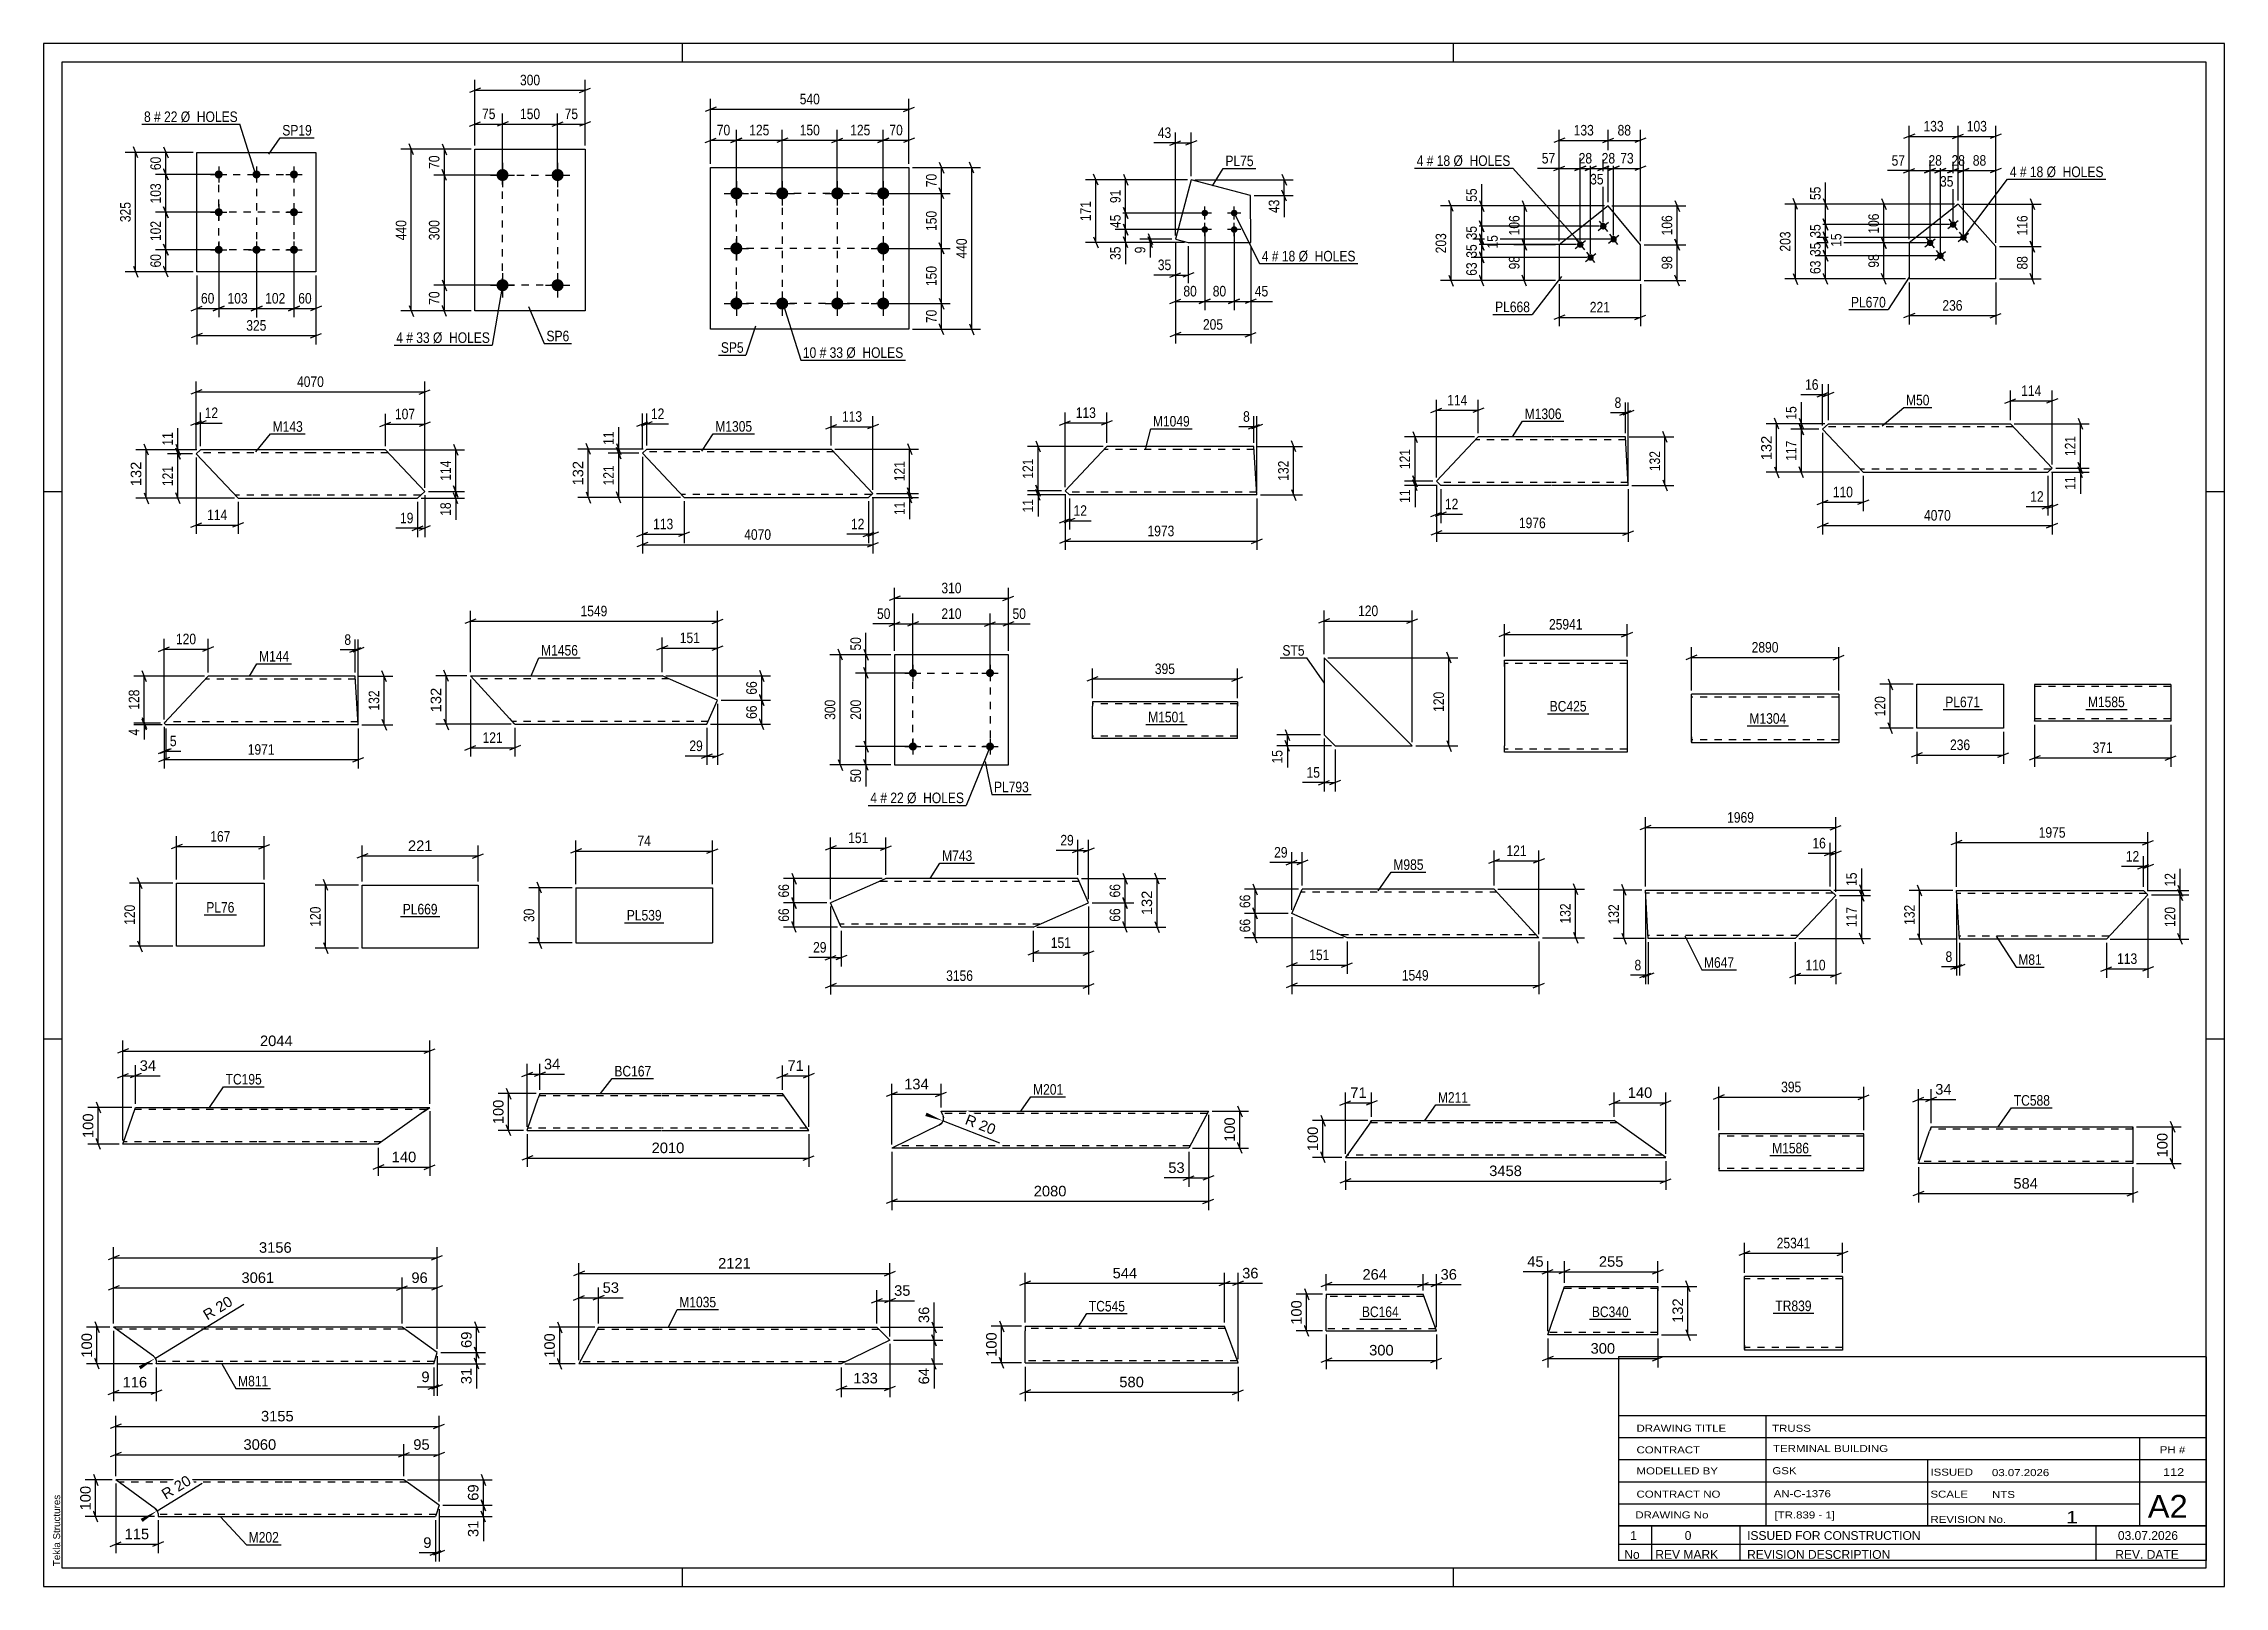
# Model space of a CAD drawing. Header units: millimetres. Extents: x -2250 to 594, y 0 to 1057.
# Drawn here: x 0 to 594, y 0 to 420 of the extents above; entities that cross this region are included whole.
import ezdxf

# ---------------------------------------------------------------- set-up
doc = ezdxf.new("R2010")
doc.units = ezdxf.units.MM
doc.linetypes.add('DXK_LINE_DOT2', pattern=[3.9198, 1.9599, -1.9599])
doc.styles.add('Arial', font='ARIAL.TTF', dxfattribs={"height": 0.2})
doc.styles.add('Arial Narrow', font='ARIALN.TTF', dxfattribs={"height": 0.2})

# ---------------------------------------------------------------- blocks, each defined once
blk = doc.blocks.new('Unknown-761553754-1133')
at = {"color": 5, "linetype": 'Continuous'}
for p, q in [((594, 420), (0, 420)), ((0, 420), (0, 0)), ((174, 415), (174, 420)), ((384, 415), (384, 420)), ((594, 0), (594, 420)), ((589, 415), (5, 415)), ((5, 415), (5, 5)), ((589, 5), (589, 415)), ((5, 298), (0, 298)), ((594, 298), (589, 298)), ((5, 149), (0, 149)), ((594, 149), (589, 149)), ((0, 0), (594, 0)), ((5, 5), (589, 5)), ((174, 0), (174, 5)), ((384, 0), (384, 5))]:
    blk.add_line(p, q, dxfattribs=at)
at = {"color": 174, "linetype": 'Continuous', "style": 'Arial'}
blk.add_text('Tekla Structures', height=1.9102, rotation=90, dxfattribs=at).set_placement((4.5, 5.5))
blk = doc.blocks.new('Unknown-761553754-25803')
at = {"color": 7, "linetype": 'Continuous'}
for p, q in [((429, 16.5), (589, 16.5)), ((589, 16.5), (429, 16.5)), ((429, 16.5), (429, 11.5)), ((438, 16.5), (438, 11.5)), ((462, 16.5), (462, 11.5)), ((559, 16.5), (559, 11.5)), ((589, 16.5), (589, 11.5)), ((429, 11.5), (589, 11.5)), ((429, 11.5), (429, 7)), ((429, 11.5), (589, 11.5)), ((589, 7), (429, 7)), ((438, 11.5), (438, 7)), ((462, 11.5), (462, 7)), ((559, 11.5), (559, 7)), ((589, 11.5), (589, 7))]:
    blk.add_line(p, q, dxfattribs=at)
at = {"color": 7, "linetype": 'Continuous', "style": 'Arial Narrow'}
for s, height, width, p in [('1', 2.39, 1.196471, (432.16, 12.65)), ('0', 2.39, 1.196471, (447, 12.65)), ('ISSUED FOR CONSTRUCTION', 2.3861, 1.196471, (464, 12.65)), ('03.07.2026', 2.386, 1.196471, (565, 12.65)), ('No', 2.386, 1.2, (430.54, 7.5)), ('REV MARK', 2.386, 1.2, (439, 7.5)), ('REVISION DESCRIPTION', 2.3861, 1.2, (464, 7.5)), ('REV. DATE', 2.386, 1.2, (564.28, 7.5))]:
    blk.add_text(s, height=height, dxfattribs=dict(at, width=width)).set_placement(p)
blk = doc.blocks.new('Unknown-761553754-25804')
at = {"color": 7, "linetype": 'Continuous'}
for p, q in [((429, 62.55), (429, 16.5)), ((429, 62.55), (589, 62.55)), ((589, 62.5), (589, 16.5)), ((429, 46.5), (589, 46.5)), ((469.14, 46.5), (469.14, 16.5)), ((429, 40.5), (589, 40.5)), ((571, 16.6), (571, 40.5)), ((429, 34.5), (589, 34.5)), ((513.14, 34.5), (513.14, 16.5)), ((429, 28.5), (589, 28.5)), ((429, 22.5), (571, 22.5)), ((429, 16.5), (589, 16.5))]:
    blk.add_line(p, q, dxfattribs=at)
at = {"color": 7, "style": 'Arial Narrow'}
for s, height, width, p in [('DRAWING TITLE', 1.9089, 1.425378, (433.88, 42.1)), ('TRUSS', 1.909, 1.425378, (470.81, 42.09)), ('CONTRACT', 1.909, 1.425378, (433.88, 36.21)), ('TERMINAL BUILDING', 1.9089, 1.425378, (471.06, 36.57)), ('MODELLED BY', 1.9089, 1.425378, (433.88, 30.48)), ('GSK', 1.909, 1.425378, (470.88, 30.54)), ('ISSUED', 1.909, 1.425378, (513.94, 30.14)), ('03.07.2026', 1.909, 1.425378, (530.69, 30.02)), ('CONTRACT NO', 1.9089, 1.425378, (433.88, 24.16)), ('AN-C-1376', 1.909, 1.425378, (471.23, 24.28)), ('SCALE', 1.909, 1.425378, (513.94, 24.15)), ('A2', 6.204, 1.25, (573.14, 18.7)), ('DRAWING No', 1.909, 1.425378, (433.56, 18.5)), ('[TR.839 - 1]', 1.9089, 1.425378, (471.46, 18.49)), ('REVISION No.', 1.9089, 1.425378, (513.94, 17.27)), ('1', 3.34, 1.5, (550.91, 17.18))]:
    blk.add_text(s, height=height, dxfattribs=dict(at, width=width)).set_placement(p)
at = {"color": 7, "linetype": 'Continuous', "style": 'Arial Narrow', "width": 1.43}
for s, height, p in [('PH #', 1.909, (576.4, 36.25)), ('112', 2.1, (577.3, 30.05)), ('NTS', 1.909, (530.7, 24.05))]:
    blk.add_text(s, height=height, dxfattribs=at).set_placement(p)
blk = doc.blocks.new('Part-761553754-12315 - 12314')
at = {"color": 2, "linetype": 'Continuous'}
for p, q in [((144.99, 190.18), (144.99, 175.18)), ((144.99, 190.18), (182.19, 190.18)), ((182.19, 190.18), (182.19, 175.18)), ((144.99, 175.18), (182.19, 175.18))]:
    blk.add_line(p, q, dxfattribs=at)
blk = doc.blocks.new('Part-761553754-12325 - 12324')
at = {"color": 2, "linetype": 'Continuous'}
for p, q in [((285.67, 240.84), (285.67, 239.64)), ((325.17, 240.84), (285.67, 240.84)), ((285.67, 231.58), (285.67, 239.64)), ((325.17, 240.84), (325.17, 240.75)), ((325.17, 240.75), (325.17, 239.64)), ((325.17, 230.84), (325.17, 239.64)), ((285.67, 230.93), (285.67, 231.58)), ((285.67, 230.84), (285.67, 230.93)), ((325.17, 230.84), (285.67, 230.84))]:
    blk.add_line(p, q, dxfattribs=at)
at = {"color": 7, "linetype": 'DXK_LINE_DOT2'}
for p, q in [((325.17, 240.24), (285.67, 240.24)), ((325.17, 239.64), (325.17, 240.48)), ((285.67, 231.58), (285.67, 231.19)), ((285.67, 231.44), (285.67, 231.48)), ((325.17, 231.44), (285.67, 231.44)), ((285.67, 230.84), (285.67, 230.84)), ((325.17, 231.44), (325.17, 231.48))]:
    blk.add_line(p, q, dxfattribs=at)
blk = doc.blocks.new('Part-761553754-12333 - 12332')
at = {"color": 2, "linetype": 'Continuous'}
for p, q in [((86.79, 173.76), (86.79, 190.91)), ((86.79, 190.91), (118.35, 190.91)), ((118.35, 190.91), (118.35, 173.76)), ((118.35, 173.76), (86.79, 173.76))]:
    blk.add_line(p, q, dxfattribs=at)
blk = doc.blocks.new('Part-761553754-12341 - 12340')
at = {"color": 2, "linetype": 'Continuous'}
for p, q in [((510.22, 233.6), (510.22, 245.6)), ((510.22, 245.6), (533.8, 245.6)), ((533.8, 245.6), (533.8, 233.6)), ((533.8, 233.6), (510.22, 233.6))]:
    blk.add_line(p, q, dxfattribs=at)
blk = doc.blocks.new('Part-761553754-12349 - 12348')
at = {"color": 2, "linetype": 'Continuous'}
for p, q in [((126.91, 236.29), (116.24, 247.89)), ((116.24, 247.89), (148.38, 247.89)), ((148.48, 247.89), (168.48, 247.89)), ((183.56, 241.28), (168.48, 247.89)), ((180.67, 234.69), (183.56, 241.28)), ((126.91, 236.29), (128.38, 234.69)), ((128.38, 234.69), (148.38, 234.69)), ((148.48, 234.69), (180.67, 234.69))]:
    blk.add_line(p, q, dxfattribs=at)
at = {"color": 7, "linetype": 'DXK_LINE_DOT2'}
for p, q in [((148.38, 247.09), (116.98, 247.09)), ((170.31, 247.09), (148.48, 247.09)), ((128.27, 234.81), (126.91, 236.29)), ((127.65, 235.49), (127.59, 235.55)), ((148.38, 235.49), (127.65, 235.49)), ((181.02, 235.49), (148.48, 235.49))]:
    blk.add_line(p, q, dxfattribs=at)
blk = doc.blocks.new('Part-761553754-18314 - 18313')
at = {"color": 2, "linetype": 'Continuous'}
for p, q in [((21.6, 120.4), (25.04, 130.4)), ((25.04, 130.4), (58.04, 130.4)), ((58.14, 130.4), (105.16, 130.4)), ((103.48, 129.2), (91.14, 120.4)), ((103.48, 129.2), (105.16, 130.4)), ((58.04, 120.4), (21.6, 120.4)), ((91.14, 120.4), (58.14, 120.4))]:
    blk.add_line(p, q, dxfattribs=at)
at = {"color": 7, "linetype": 'DXK_LINE_DOT2'}
for p, q in [((58.04, 129.8), (24.83, 129.8)), ((104.32, 129.8), (58.14, 129.8)), ((105.03, 130.31), (103.48, 129.2)), ((58.04, 121), (21.8, 121)), ((91.98, 121), (58.14, 121))]:
    blk.add_line(p, q, dxfattribs=at)
blk = doc.blocks.new('Bolt-761553754-12357 - 12355')
at = {"linetype": 'Continuous'}
for points in [[(237.88, 228.65, -1), (235.68, 228.65, -1)], [(258.88, 228.65, -1), (256.68, 228.65, -1)]]:
    blk.add_hatch(color=1, dxfattribs=at).paths.add_polyline_path(points)
at = {"color": 1, "linetype": 'Continuous'}
for p, q in [((234.58, 228.65), (238.98, 228.65)), ((236.78, 230.85), (236.78, 226.45)), ((255.58, 228.65), (259.98, 228.65)), ((257.78, 230.85), (257.78, 226.45))]:
    blk.add_line(p, q, dxfattribs=at)
blk = doc.blocks.new('Part-761553754-12356 - 12355')
at = {"color": 2, "linetype": 'Continuous'}
for p, q in [((231.78, 253.65), (231.78, 223.65)), ((262.78, 253.65), (231.78, 253.65)), ((262.78, 223.65), (262.78, 253.65)), ((231.78, 223.65), (262.78, 223.65))]:
    blk.add_line(p, q, dxfattribs=at)
blk = doc.blocks.new('Bolt-761553754-12358 - 12355')
at = {"linetype": 'Continuous'}
for points in [[(237.88, 248.65, -1), (235.68, 248.65, -1)], [(258.88, 248.65, -1), (256.68, 248.65, -1)]]:
    blk.add_hatch(color=1, dxfattribs=at).paths.add_polyline_path(points)
at = {"color": 1, "linetype": 'Continuous'}
for p, q in [((236.78, 250.85), (236.78, 246.45)), ((257.78, 250.85), (257.78, 246.45)), ((234.58, 248.65), (238.98, 248.65)), ((255.58, 248.65), (259.98, 248.65))]:
    blk.add_line(p, q, dxfattribs=at)
blk = doc.blocks.new('Part-761553754-12011 - 11980')
at = {"color": 2, "linetype": 'Continuous'}
for p, q in [((164.3, 309.64), (163.09, 308.51)), ((164.3, 309.64), (194.44, 309.64)), ((194.54, 309.64), (214.54, 309.64)), ((214.54, 309.64), (225.89, 297.57)), ((163.09, 308.51), (174.44, 296.44)), ((225.89, 297.57), (224.69, 296.44)), ((174.44, 296.44), (194.44, 296.44)), ((194.54, 296.44), (224.69, 296.44))]:
    blk.add_line(p, q, dxfattribs=at)
at = {"color": 7, "linetype": 'DXK_LINE_DOT2'}
for p, q in [((194.44, 308.84), (163.44, 308.84)), ((215.29, 308.84), (194.54, 308.84)), ((194.44, 297.24), (173.69, 297.24)), ((225.54, 297.24), (194.54, 297.24))]:
    blk.add_line(p, q, dxfattribs=at)
blk = doc.blocks.new('Part-761553754-12365 - 12364')
at = {"color": 2, "linetype": 'Continuous'}
for p, q in [((579.4, 245.55), (542.32, 245.55)), ((542.32, 245.55), (542.32, 235.64)), ((579.4, 245.55), (579.4, 235.55)), ((542.32, 235.55), (542.32, 235.64)), ((579.4, 235.55), (542.32, 235.55))]:
    blk.add_line(p, q, dxfattribs=at)
at = {"color": 7, "linetype": 'DXK_LINE_DOT2'}
for p, q in [((579.4, 244.95), (542.32, 244.95)), ((542.32, 236.15), (542.32, 236.19)), ((579.4, 236.15), (542.32, 236.15)), ((579.4, 236.15), (579.4, 236.19))]:
    blk.add_line(p, q, dxfattribs=at)
blk = doc.blocks.new('Part-761553754-12018 - 12017')
at = {"color": 2, "linetype": 'Continuous'}
for p, q in [((278.21, 298.26), (289.56, 310.33)), ((309.56, 310.33), (289.56, 310.33)), ((329.66, 310.33), (309.66, 310.33)), ((330.47, 297.13), (329.66, 310.33)), ((279.41, 297.13), (278.21, 298.26)), ((309.56, 297.13), (279.41, 297.13)), ((330.47, 297.13), (309.66, 297.13))]:
    blk.add_line(p, q, dxfattribs=at)
at = {"color": 7, "linetype": 'DXK_LINE_DOT2'}
for p, q in [((309.56, 309.53), (288.81, 309.53)), ((329.71, 309.53), (309.66, 309.53)), ((309.56, 297.93), (278.56, 297.93)), ((330.42, 297.93), (309.66, 297.93)), ((330.42, 297.93), (330.42, 297.99))]:
    blk.add_line(p, q, dxfattribs=at)
blk = doc.blocks.new('Part-761553754-12386 - 12385')
at = {"color": 2, "linetype": 'Continuous'}
for p, q in [((495.77, 123.19), (456.26, 123.19)), ((456.26, 123.19), (456.26, 113.28)), ((495.77, 113.19), (495.77, 123.19)), ((456.26, 113.28), (456.26, 113.19)), ((456.26, 113.19), (495.77, 113.19))]:
    blk.add_line(p, q, dxfattribs=at)
at = {"color": 7, "linetype": 'DXK_LINE_DOT2'}
for p, q in [((495.77, 122.59), (456.26, 122.59)), ((456.26, 113.79), (456.26, 113.84)), ((495.77, 113.79), (456.26, 113.79)), ((495.77, 113.79), (495.77, 113.84))]:
    blk.add_line(p, q, dxfattribs=at)
blk = doc.blocks.new('Part-761553754-12025 - 12024')
at = {"color": 2, "linetype": 'Continuous'}
for p, q in [((379.38, 300.87), (390.76, 312.95)), ((410.76, 312.95), (390.76, 312.95)), ((430.86, 312.95), (410.86, 312.95)), ((431.63, 299.75), (430.86, 312.95)), ((380.56, 299.75), (379.38, 300.87)), ((410.76, 299.75), (380.56, 299.75)), ((431.63, 299.75), (410.86, 299.75))]:
    blk.add_line(p, q, dxfattribs=at)
at = {"color": 7, "linetype": 'DXK_LINE_DOT2'}
for p, q in [((410.76, 312.15), (390, 312.15)), ((430.9, 312.15), (410.86, 312.15)), ((410.76, 300.55), (379.71, 300.55)), ((431.59, 300.55), (410.86, 300.55)), ((431.59, 300.55), (431.58, 300.61))]:
    blk.add_line(p, q, dxfattribs=at)
blk = doc.blocks.new('Part-761553754-12394 - 12393')
at = {"color": 2, "linetype": 'Continuous'}
for p, q in [((225.8, 191.07), (214.37, 186.05)), ((229.44, 192.67), (225.8, 191.07)), ((249.44, 192.67), (229.44, 192.67)), ((281.73, 192.67), (249.54, 192.67)), ((284.62, 186.09), (281.73, 192.67)), ((216.82, 180.46), (214.37, 186.05)), ((269.54, 179.47), (284.62, 186.09)), ((217.26, 179.47), (216.82, 180.46)), ((249.44, 179.47), (217.26, 179.47)), ((269.54, 179.47), (249.54, 179.47))]:
    blk.add_line(p, q, dxfattribs=at)
at = {"color": 7, "linetype": 'DXK_LINE_DOT2'}
for p, q in [((229.44, 192.67), (227.19, 191.68)), ((249.44, 191.87), (227.62, 191.87)), ((282.08, 191.87), (249.54, 191.87)), ((249.44, 180.27), (216.91, 180.27)), ((271.36, 180.27), (249.54, 180.27))]:
    blk.add_line(p, q, dxfattribs=at)
blk = doc.blocks.new('Part-761553754-12032 - 12031')
at = {"color": 2, "linetype": 'Continuous'}
for p, q in [((41.57, 308.33), (42.74, 309.43)), ((72.98, 309.43), (42.74, 309.43)), ((93.08, 309.43), (73.08, 309.43)), ((103.81, 298.07), (93.08, 309.43)), ((41.57, 308.33), (52.98, 296.23)), ((103.81, 298.07), (101.86, 296.23)), ((52.98, 296.23), (72.98, 296.23)), ((73.08, 296.23), (101.86, 296.23))]:
    blk.add_line(p, q, dxfattribs=at)
at = {"color": 7, "linetype": 'DXK_LINE_DOT2'}
for p, q in [((72.98, 308.63), (41.9, 308.63)), ((93.84, 308.63), (73.08, 308.63)), ((72.98, 297.03), (52.23, 297.03)), ((102.71, 297.03), (73.08, 297.03))]:
    blk.add_line(p, q, dxfattribs=at)
blk = doc.blocks.new('Part-761553754-12401 - 12400')
at = {"color": 2, "linetype": 'Continuous'}
for p, q in [((476.59, 84.34), (463.25, 84.34)), ((463.25, 65.68), (463.25, 84.34)), ((490.02, 84.34), (476.69, 84.34)), ((490.02, 84.34), (490.02, 64.34)), ((463.25, 65.68), (463.25, 64.34)), ((476.59, 64.34), (463.25, 64.34)), ((490.02, 64.34), (476.69, 64.34))]:
    blk.add_line(p, q, dxfattribs=at)
at = {"color": 7, "linetype": 'DXK_LINE_DOT2'}
for p, q in [((476.59, 83.68), (463.25, 83.68)), ((490.02, 83.68), (476.69, 83.68)), ((463.25, 64.44), (463.25, 65.68)), ((463.25, 65.01), (463.25, 65.06)), ((476.59, 65.01), (463.25, 65.01)), ((490.02, 65.01), (476.69, 65.01)), ((490.02, 65.01), (490.02, 65.06))]:
    blk.add_line(p, q, dxfattribs=at)
blk = doc.blocks.new('Part-761553754-12039 - 12038')
at = {"color": 2, "linetype": 'Continuous'}
for p, q in [((486.15, 316.51), (484.57, 315.03)), ((484.57, 315.03), (495.61, 303.31)), ((486.15, 316.51), (515.61, 316.51)), ((515.71, 316.51), (535.71, 316.51)), ((535.71, 316.51), (547.09, 304.43)), ((495.61, 303.31), (515.61, 303.31)), ((515.71, 303.31), (545.9, 303.31)), ((547.09, 304.43), (545.9, 303.31))]:
    blk.add_line(p, q, dxfattribs=at)
at = {"color": 7, "linetype": 'DXK_LINE_DOT2'}
for p, q in [((515.61, 315.71), (485.3, 315.71)), ((536.47, 315.71), (515.71, 315.71)), ((515.61, 304.11), (494.86, 304.11)), ((546.75, 304.11), (515.71, 304.11))]:
    blk.add_line(p, q, dxfattribs=at)
blk = doc.blocks.new('Part-761553754-12419 - 12418')
at = {"color": 2, "linetype": 'Continuous'}
for p, q in [((312.57, 382.96), (308.27, 366.81)), ((328.77, 378.65), (312.57, 382.96)), ((328.78, 365.88), (328.77, 378.65)), ((308.27, 366.81), (311.78, 365.88)), ((311.78, 365.88), (328.78, 365.88))]:
    blk.add_line(p, q, dxfattribs=at)
blk = doc.blocks.new('Bolt-761553754-12420 - 12418')
at = {"linetype": 'Continuous'}
for points in [[(315.38, 373.88, -1), (317.18, 373.88, -1)], [(323.38, 373.88, -1), (325.18, 373.88, -1)], [(315.38, 369.38, -1), (317.18, 369.38, -1)], [(323.38, 369.38, -1), (325.18, 369.38, -1)]]:
    blk.add_hatch(color=1, dxfattribs=at).paths.add_polyline_path(points)
at = {"color": 1, "linetype": 'Continuous'}
for p, q in [((316.28, 372.08), (316.28, 375.68)), ((324.28, 372.08), (324.28, 375.68)), ((318.08, 373.88), (314.48, 373.88)), ((318.08, 369.38), (314.48, 369.38)), ((316.28, 367.58), (316.28, 371.18)), ((326.08, 373.88), (322.48, 373.88)), ((326.08, 369.38), (322.48, 369.38)), ((324.28, 367.58), (324.28, 371.18))]:
    blk.add_line(p, q, dxfattribs=at)
blk = doc.blocks.new('Part-761553754-12046 - 12045')
at = {"color": 2, "linetype": 'Continuous'}
for p, q in [((44.78, 247.79), (32.81, 235.01)), ((64.78, 247.79), (44.78, 247.79)), ((84.88, 247.79), (64.88, 247.79)), ((85.7, 234.59), (84.88, 247.79)), ((33.26, 234.59), (32.81, 235.01)), ((64.78, 234.59), (33.26, 234.59)), ((85.7, 234.59), (64.88, 234.59))]:
    blk.add_line(p, q, dxfattribs=at)
at = {"color": 7, "linetype": 'DXK_LINE_DOT2'}
for p, q in [((64.78, 246.99), (44.03, 246.99)), ((84.93, 246.99), (64.88, 246.99)), ((33.15, 235.39), (33.21, 235.45)), ((64.78, 235.39), (33.15, 235.39)), ((85.65, 235.39), (64.88, 235.39)), ((85.65, 235.39), (85.65, 235.45))]:
    blk.add_line(p, q, dxfattribs=at)
blk = doc.blocks.new('Part-761553754-12434 - 12433')
at = {"color": 2, "linetype": 'Continuous'}
for p, q in [((426.16, 375.83), (412.85, 365.25)), ((434.94, 365.26), (426.16, 375.83)), ((412.85, 365.25), (412.85, 355.48)), ((434.94, 355.48), (434.94, 365.26)), ((434.94, 355.48), (412.85, 355.48))]:
    blk.add_line(p, q, dxfattribs=at)
blk = doc.blocks.new('Bolt-761553754-12435 - 12433')
at = {"linetype": 'Continuous'}
for points in [[(425.52, 370.85, -1), (424.11, 369.73, -1)], [(419.26, 365.87, -1), (417.85, 364.75, -1)], [(422.05, 362.35, -1), (420.64, 361.23, -1)], [(428.32, 367.32, -1), (426.91, 366.2, -1)]]:
    blk.add_hatch(color=1, dxfattribs=at).paths.add_polyline_path(points)
at = {"color": 1, "linetype": 'Continuous'}
for p, q in [((423.41, 369.17), (426.22, 371.41)), ((423.7, 371.7), (425.93, 368.88)), ((417.14, 364.19), (419.96, 366.43)), ((417.43, 366.72), (419.67, 363.9)), ((419.94, 360.67), (422.76, 362.91)), ((420.23, 363.2), (422.47, 360.38)), ((426.2, 365.64), (429.02, 367.88)), ((426.49, 368.17), (428.73, 365.35))]:
    blk.add_line(p, q, dxfattribs=at)
blk = doc.blocks.new('Part-761553754-12061 - 12060')
at = {"color": 2, "linetype": 'Continuous'}
for p, q in [((468.84, 242.88), (448.84, 242.88)), ((448.84, 231.28), (448.84, 242.88)), ((488.94, 242.88), (468.94, 242.88)), ((488.94, 242.88), (488.94, 229.68)), ((448.84, 231.28), (448.84, 229.68)), ((468.84, 229.68), (448.84, 229.68)), ((488.94, 229.68), (468.94, 229.68))]:
    blk.add_line(p, q, dxfattribs=at)
at = {"color": 7, "linetype": 'DXK_LINE_DOT2'}
for p, q in [((468.84, 242.08), (448.84, 242.08)), ((488.94, 242.08), (468.94, 242.08)), ((448.84, 229.81), (448.84, 231.28)), ((448.84, 230.48), (448.84, 230.55)), ((468.84, 230.48), (448.84, 230.48)), ((488.94, 230.48), (468.94, 230.48)), ((488.94, 230.48), (488.94, 230.55))]:
    blk.add_line(p, q, dxfattribs=at)
blk = doc.blocks.new('Bolt-761553754-12443 - 12441')
at = {"linetype": 'Continuous'}
for points in [[(520.81, 371.32, -1), (519.4, 370.2, -1)], [(514.54, 366.34, -1), (513.14, 365.22, -1)], [(517.34, 362.82, -1), (515.93, 361.7, -1)], [(523.61, 367.8, -1), (522.2, 366.68, -1)]]:
    blk.add_hatch(color=1, dxfattribs=at).paths.add_polyline_path(points)
at = {"color": 1, "linetype": 'Continuous'}
for p, q in [((518.7, 369.64), (521.51, 371.88)), ((518.99, 372.17), (521.22, 369.35)), ((521.49, 366.12), (524.31, 368.36)), ((521.78, 368.65), (524.02, 365.83)), ((512.43, 364.66), (515.25, 366.9)), ((512.72, 367.19), (514.96, 364.37)), ((515.23, 361.14), (518.05, 363.38)), ((515.52, 363.67), (517.76, 360.85))]:
    blk.add_line(p, q, dxfattribs=at)
blk = doc.blocks.new('Part-761553754-12442 - 12441')
at = {"color": 2, "linetype": 'Continuous'}
for p, q in [((521.45, 376.3), (508.14, 365.73)), ((531.72, 364.73), (521.45, 376.3)), ((508.14, 365.73), (508.14, 355.95)), ((531.72, 355.95), (531.72, 364.73)), ((531.72, 355.95), (508.14, 355.95))]:
    blk.add_line(p, q, dxfattribs=at)
blk = doc.blocks.new('Part-761553754-18408 - 18407')
at = {"color": 2, "linetype": 'Continuous'}
for p, q in [((131.84, 124.49), (134.75, 132.94)), ((135.16, 134.14), (134.75, 132.94)), ((135.16, 134.14), (168.16, 134.14)), ((168.26, 134.14), (201.26, 134.14)), ((208.39, 124.14), (201.26, 134.14)), ((131.72, 124.14), (131.75, 124.23)), ((131.72, 124.14), (168.16, 124.14)), ((131.75, 124.23), (131.84, 124.49)), ((168.26, 124.14), (208.39, 124.14))]:
    blk.add_line(p, q, dxfattribs=at)
at = {"color": 7, "linetype": 'DXK_LINE_DOT2'}
for p, q in [((168.16, 133.54), (134.95, 133.54)), ((135.13, 134.05), (135.04, 133.79)), ((135.16, 134.14), (135.13, 134.05)), ((201.69, 133.54), (168.26, 133.54)), ((168.16, 124.74), (131.92, 124.74)), ((207.96, 124.74), (168.26, 124.74))]:
    blk.add_line(p, q, dxfattribs=at)
blk = doc.blocks.new('Part-761553754-18416 - 18415')
at = {"color": 2, "linetype": 'Continuous'}
for p, q in [((360.85, 125.59), (354.57, 116.79)), ((361.71, 126.79), (360.85, 125.59)), ((361.71, 126.79), (394.71, 126.79)), ((394.81, 126.79), (427.81, 126.79)), ((441.83, 116.79), (427.81, 126.79)), ((354.57, 116.79), (394.71, 116.79)), ((394.81, 116.79), (441.83, 116.79))]:
    blk.add_line(p, q, dxfattribs=at)
at = {"color": 7, "linetype": 'DXK_LINE_DOT2'}
for p, q in [((394.71, 126.19), (361.28, 126.19)), ((361.46, 126.44), (361.71, 126.79)), ((428.65, 126.19), (394.81, 126.19)), ((394.71, 117.39), (355, 117.39)), ((440.99, 117.39), (394.81, 117.39))]:
    blk.add_line(p, q, dxfattribs=at)
blk = doc.blocks.new('Part-761553754-18428 - 18427')
at = {"color": 2, "linetype": 'Continuous'}
for p, q in [((244.02, 125.64), (231.02, 119.34)), ((244.64, 126.11), (244.02, 125.64)), ((244.94, 128.31), (244.44, 129.34)), ((244.44, 129.34), (278.82, 129.34)), ((244.94, 128.31), (244.99, 128.14)), ((244.99, 128.14), (245.14, 127.56)), ((278.92, 129.34), (317.26, 129.34)), ((317.26, 129.34), (311.92, 119.34)), ((278.82, 119.34), (231.02, 119.34)), ((311.92, 119.34), (278.92, 119.34))]:
    blk.add_line(p, q, dxfattribs=at)
at = {"color": 7, "linetype": 'DXK_LINE_DOT2'}
for p, q in [((244.02, 125.64), (244.64, 126.11)), ((244.64, 126.11), (244.02, 125.64)), ((244.02, 125.64), (244.64, 126.11)), ((278.82, 128.74), (244.73, 128.74)), ((245.14, 127.56), (244.99, 128.14)), ((244.99, 128.14), (245.14, 127.56)), ((245.14, 127.56), (244.99, 128.14)), ((316.94, 128.74), (278.92, 128.74)), ((278.82, 119.94), (232.26, 119.94)), ((312.24, 119.94), (278.92, 119.94))]:
    blk.add_line(p, q, dxfattribs=at)
at = {"color": 2, "linetype": 'Continuous'}
blk.add_arc((243.14, 127.44), 2, 318.35614, 3.35614, dxfattribs=at)
at = {"color": 7, "linetype": 'DXK_LINE_DOT2'}
blk.add_arc((243.14, 127.44), 2, 318.35614, 3.35614, dxfattribs=at)
blk.add_arc((243.14, 127.44), 2, 318.35614, 3.35614, dxfattribs=at)
blk.add_arc((243.14, 127.44), 2, 318.35614, 3.35614, dxfattribs=at)
blk = doc.blocks.new('Part-761553754-18824 - 18823')
at = {"color": 2, "linetype": 'Continuous'}
for p, q in [((514.12, 125.11), (513.71, 123.91)), ((514.12, 125.11), (569.05, 125.11)), ((569.05, 125.11), (569.05, 125.01)), ((569.05, 125.01), (569.05, 115.11)), ((510.8, 115.46), (513.71, 123.91)), ((510.68, 115.11), (510.71, 115.2)), ((569.05, 115.11), (510.68, 115.11)), ((510.71, 115.2), (510.8, 115.46))]:
    blk.add_line(p, q, dxfattribs=at)
at = {"color": 7, "linetype": 'DXK_LINE_DOT2'}
for p, q in [((514.09, 125.01), (514, 124.75)), ((514.12, 125.11), (514.09, 125.01)), ((569.05, 124.75), (569.05, 125.11)), ((569.05, 124.51), (513.91, 124.51)), ((569.05, 115.71), (510.88, 115.71))]:
    blk.add_line(p, q, dxfattribs=at)
blk = doc.blocks.new('Part-761553754-18877 - 18876')
at = {"color": 2, "linetype": 'Continuous'}
for p, q in [((29.91, 62.69), (19.04, 70.6)), ((64.53, 70.6), (19.04, 70.6)), ((97.63, 70.6), (64.63, 70.6)), ((107.18, 63.65), (97.63, 70.6)), ((29.91, 62.69), (30.44, 62.12)), ((30.44, 62.12), (30.56, 61.8)), ((30.56, 61.8), (30.71, 61.39)), ((30.71, 61.38), (30.64, 61.57)), ((30.71, 61.39), (30.68, 60.69)), ((30.68, 60.6), (30.68, 60.69)), ((64.53, 60.6), (30.68, 60.6)), ((106.25, 60.6), (64.63, 60.6)), ((106.25, 60.6), (107.18, 63.65))]:
    blk.add_line(p, q, dxfattribs=at)
at = {"color": 7, "linetype": 'DXK_LINE_DOT2'}
for p, q in [((64.53, 70), (19.86, 70)), ((98.45, 70), (64.63, 70)), ((29.91, 62.69), (30.44, 62.12)), ((30.44, 62.12), (29.91, 62.69)), ((30.44, 62.12), (29.91, 62.69)), ((30.44, 62.12), (30.56, 61.8)), ((30.56, 61.8), (30.44, 62.12)), ((30.56, 61.8), (30.44, 62.12)), ((30.68, 60.69), (30.68, 60.6)), ((64.53, 61.2), (30.7, 61.2)), ((30.71, 61.25), (30.71, 61.38)), ((30.71, 61.38), (30.71, 61.38)), ((106.43, 61.2), (64.63, 61.2))]:
    blk.add_line(p, q, dxfattribs=at)
blk = doc.blocks.new('Part-761553754-19126 - 19125')
at = {"color": 2, "linetype": 'Continuous'}
for p, q in [((409.69, 68.47), (414.24, 81.67)), ((414.24, 81.67), (439.69, 81.67)), ((439.69, 81.67), (439.69, 81.58)), ((439.69, 81.58), (439.69, 81.32)), ((439.69, 81.32), (439.69, 80.47)), ((439.69, 68.47), (439.69, 80.47)), ((439.69, 68.47), (409.69, 68.47))]:
    blk.add_line(p, q, dxfattribs=at)
at = {"color": 7, "linetype": 'DXK_LINE_DOT2'}
for p, q in [((439.69, 81.07), (414.03, 81.07)), ((439.69, 80.47), (439.69, 80.93)), ((439.69, 69.07), (409.9, 69.07))]:
    blk.add_line(p, q, dxfattribs=at)
blk = doc.blocks.new('Part-761553754-19134 - 19133')
at = {"color": 2, "linetype": 'Continuous'}
for p, q in [((150.5, 69.35), (145.8, 60.55)), ((151.14, 70.55), (150.5, 69.35)), ((151.14, 70.55), (184.14, 70.55)), ((184.24, 70.55), (226.99, 70.55)), ((230.53, 66.99), (217.24, 60.55)), ((226.99, 70.55), (230.53, 66.99)), ((184.14, 60.55), (145.8, 60.55)), ((217.24, 60.55), (184.24, 60.55))]:
    blk.add_line(p, q, dxfattribs=at)
at = {"color": 7, "linetype": 'DXK_LINE_DOT2'}
for p, q in [((184.14, 69.95), (150.82, 69.95)), ((150.95, 70.2), (151.14, 70.55)), ((227.59, 69.95), (184.24, 69.95)), ((184.14, 61.15), (146.12, 61.15)), ((218.48, 61.15), (184.24, 61.15))]:
    blk.add_line(p, q, dxfattribs=at)
blk = doc.blocks.new('Part-761553754-19142 - 19141')
at = {"color": 2, "linetype": 'Continuous'}
for p, q in [((349.37, 79.55), (349.37, 78.35)), ((349.37, 79.55), (375.73, 79.55)), ((349.37, 70.75), (349.37, 78.35)), ((379.37, 69.55), (375.73, 79.55)), ((349.37, 69.64), (349.37, 70.75)), ((349.37, 69.55), (349.37, 69.64)), ((349.37, 69.55), (379.37, 69.55))]:
    blk.add_line(p, q, dxfattribs=at)
at = {"color": 7, "linetype": 'DXK_LINE_DOT2'}
for p, q in [((349.37, 79.55), (349.37, 79.46)), ((349.37, 79.46), (349.37, 79.2)), ((375.95, 78.95), (349.37, 78.95)), ((349.37, 69.9), (349.37, 70.75)), ((379.16, 70.15), (349.37, 70.15))]:
    blk.add_line(p, q, dxfattribs=at)
blk = doc.blocks.new('Part-761553754-20769 - 20768')
at = {"color": 2, "linetype": 'Continuous'}
for p, q in [((30.43, 21.15), (19.63, 29)), ((65.05, 29), (19.63, 29)), ((98.15, 29), (65.15, 29)), ((107.7, 22.06), (98.15, 29)), ((30.43, 21.15), (30.96, 20.57)), ((30.96, 20.57), (31.1, 20.2)), ((31.23, 19.84), (31.1, 20.2)), ((31.2, 19.06), (31.17, 19)), ((31.17, 19), (65.05, 19)), ((31.23, 19.84), (31.2, 19.06)), ((65.15, 19), (106.76, 19)), ((107.7, 22.06), (106.76, 19))]:
    blk.add_line(p, q, dxfattribs=at)
at = {"color": 7, "linetype": 'DXK_LINE_DOT2'}
for p, q in [((65.05, 28.4), (20.45, 28.4)), ((98.97, 28.4), (65.15, 28.4)), ((30.96, 20.57), (30.43, 21.15)), ((30.43, 21.15), (30.96, 20.57)), ((30.96, 20.57), (30.43, 21.15)), ((31.1, 20.2), (30.96, 20.57)), ((30.96, 20.57), (31.1, 20.2)), ((31.1, 20.2), (30.96, 20.57)), ((31.2, 19.06), (31.17, 19)), ((31.2, 19.09), (31.2, 19.06)), ((65.05, 19.6), (31.22, 19.6)), ((106.94, 19.6), (65.15, 19.6))]:
    blk.add_line(p, q, dxfattribs=at)
blk = doc.blocks.new('Part-761553754-12151 - 12150')
at = {"color": 2, "linetype": 'Continuous'}
for p, q in [((436.97, 177.96), (436.28, 189.56)), ((436.28, 189.56), (457.01, 189.56)), ((457.11, 189.56), (486.58, 189.56)), ((488.15, 188.08), (477.11, 176.36)), ((486.58, 189.56), (488.15, 188.08)), ((437.06, 176.36), (436.97, 177.96)), ((457.01, 176.36), (437.06, 176.36)), ((477.11, 176.36), (457.11, 176.36))]:
    blk.add_line(p, q, dxfattribs=at)
at = {"color": 7, "linetype": 'DXK_LINE_DOT2'}
for p, q in [((457.01, 188.76), (436.33, 188.76)), ((487.43, 188.76), (457.11, 188.76)), ((437.05, 176.48), (436.97, 177.96)), ((437.01, 177.16), (437.01, 177.22)), ((457.01, 177.16), (437.01, 177.16)), ((477.87, 177.16), (457.11, 177.16))]:
    blk.add_line(p, q, dxfattribs=at)
blk = doc.blocks.new('Part-761553754-12158 - 12157')
at = {"color": 2, "linetype": 'Continuous'}
for p, q in [((521.72, 177.82), (521, 189.42)), ((521, 189.42), (541.77, 189.42)), ((541.87, 189.42), (571.93, 189.42)), ((573.16, 188.26), (561.87, 176.22)), ((571.93, 189.42), (573.16, 188.26)), ((521.82, 176.22), (521.72, 177.82)), ((541.77, 176.22), (521.82, 176.22)), ((561.87, 176.22), (541.87, 176.22))]:
    blk.add_line(p, q, dxfattribs=at)
at = {"color": 7, "linetype": 'DXK_LINE_DOT2'}
for p, q in [((541.77, 188.62), (521.05, 188.62)), ((572.78, 188.62), (541.87, 188.62)), ((521.82, 176.34), (521.72, 177.82)), ((521.77, 177.02), (521.77, 177.08)), ((541.77, 177.02), (521.77, 177.02)), ((562.62, 177.02), (541.87, 177.02))]:
    blk.add_line(p, q, dxfattribs=at)
blk = doc.blocks.new('Part-761553754-12169 - 12168')
at = {"color": 2, "linetype": 'Continuous'}
for p, q in [((339.95, 183.21), (342.84, 189.79)), ((375.02, 189.79), (342.84, 189.79)), ((395.12, 189.79), (375.12, 189.79)), ((395.12, 189.79), (407.27, 176.59)), ((355.02, 176.59), (339.95, 183.21)), ((375.02, 176.59), (355.02, 176.59)), ((407.27, 176.59), (375.12, 176.59))]:
    blk.add_line(p, q, dxfattribs=at)
at = {"color": 7, "linetype": 'DXK_LINE_DOT2'}
for p, q in [((375.02, 188.99), (342.49, 188.99)), ((395.86, 188.99), (375.12, 188.99)), ((355.02, 176.59), (352.67, 177.63)), ((375.02, 177.39), (353.2, 177.39)), ((406.53, 177.39), (375.12, 177.39)), ((406.53, 177.39), (406.47, 177.45))]:
    blk.add_line(p, q, dxfattribs=at)
blk = doc.blocks.new('Part-761553754-12177 - 12176')
at = {"color": 2, "linetype": 'Continuous'}
for p, q in [((41.69, 357.89), (41.69, 390.39)), ((41.69, 390.39), (74.19, 390.39)), ((74.19, 390.39), (74.19, 357.89)), ((74.19, 357.89), (41.69, 357.89))]:
    blk.add_line(p, q, dxfattribs=at)
blk = doc.blocks.new('Bolt-761553754-12178 - 12176')
at = {"linetype": 'Continuous'}
for points in [[(47.69, 385.49, -1), (47.69, 383.29, -1)], [(57.99, 385.49, -1), (57.99, 383.29, -1)], [(68.19, 385.49, -1), (68.19, 383.29, -1)], [(47.69, 375.19, -1), (47.69, 372.99, -1)], [(68.19, 375.19, -1), (68.19, 372.99, -1)], [(47.69, 364.99, -1), (47.69, 362.79, -1)], [(57.99, 364.99, -1), (57.99, 362.79, -1)], [(68.19, 364.99, -1), (68.19, 362.79, -1)]]:
    blk.add_hatch(color=1, dxfattribs=at).paths.add_polyline_path(points)
at = {"color": 1, "linetype": 'Continuous'}
for p, q in [((47.69, 386.59), (47.69, 382.19)), ((57.99, 386.59), (57.99, 382.19)), ((68.19, 386.59), (68.19, 382.19)), ((45.49, 384.39), (49.89, 384.39)), ((55.79, 384.39), (60.19, 384.39)), ((65.99, 384.39), (70.39, 384.39)), ((47.69, 376.29), (47.69, 371.89)), ((68.19, 376.29), (68.19, 371.89)), ((45.49, 374.09), (49.89, 374.09)), ((65.99, 374.09), (70.39, 374.09)), ((45.49, 363.89), (49.89, 363.89)), ((47.69, 366.09), (47.69, 361.69)), ((55.79, 363.89), (60.19, 363.89)), ((57.99, 366.09), (57.99, 361.69)), ((65.99, 363.89), (70.39, 363.89)), ((68.19, 366.09), (68.19, 361.69))]:
    blk.add_line(p, q, dxfattribs=at)
blk = doc.blocks.new('Part-761553754-19150 - 19149')
at = {"color": 2, "linetype": 'Continuous'}
for p, q in [((267.33, 70.81), (267.33, 69.61)), ((267.33, 70.81), (321.69, 70.81)), ((267.33, 62.01), (267.33, 69.61)), ((325.33, 60.81), (321.69, 70.81)), ((267.33, 60.9), (267.33, 62.01)), ((267.33, 60.81), (267.33, 60.9)), ((267.33, 60.81), (325.33, 60.81))]:
    blk.add_line(p, q, dxfattribs=at)
at = {"color": 7, "linetype": 'DXK_LINE_DOT2'}
for p, q in [((267.33, 70.81), (267.33, 70.72)), ((267.33, 70.72), (267.33, 70.46)), ((321.91, 70.21), (267.33, 70.21)), ((267.33, 61.16), (267.33, 62.01)), ((325.12, 61.41), (267.33, 61.41))]:
    blk.add_line(p, q, dxfattribs=at)
blk = doc.blocks.new('Part-761553754-12227 - 12226')
at = {"color": 2, "linetype": 'Continuous'}
for p, q in [((397.89, 250.46), (397.89, 252.13)), ((397.89, 252.13), (414.56, 252.13)), ((397.89, 250.46), (397.89, 228.79)), ((414.66, 252.13), (431.33, 252.13)), ((431.33, 252.13), (431.33, 227.13)), ((397.89, 227.13), (397.89, 228.79)), ((414.56, 227.13), (397.89, 227.13)), ((431.33, 227.13), (414.66, 227.13))]:
    blk.add_line(p, q, dxfattribs=at)
at = {"color": 7, "linetype": 'DXK_LINE_DOT2'}
for p, q in [((414.56, 251.29), (397.89, 251.29)), ((397.89, 251.05), (397.89, 250.46)), ((431.33, 251.29), (414.66, 251.29)), ((397.89, 227.96), (397.89, 228.02)), ((397.89, 227.96), (397.89, 228.02)), ((414.56, 227.96), (397.89, 227.96)), ((431.33, 227.96), (414.66, 227.96)), ((431.33, 227.96), (431.33, 228.02))]:
    blk.add_line(p, q, dxfattribs=at)
blk = doc.blocks.new('Part-761553754-12237 - 12236')
at = {"color": 2, "linetype": 'Continuous'}
for p, q in [((117.5, 347.23), (117.5, 391.23)), ((117.5, 391.23), (147.5, 391.23)), ((147.5, 391.23), (147.5, 347.23)), ((147.5, 347.23), (117.5, 347.23))]:
    blk.add_line(p, q, dxfattribs=at)
blk = doc.blocks.new('Bolt-761553754-12238 - 12236')
at = {"linetype": 'Continuous'}
for points in [[(125, 385.88, -1), (125, 382.58, -1)], [(140, 385.88, -1), (140, 382.58, -1)], [(125, 355.88, -1), (125, 352.58, -1)], [(140, 355.88, -1), (140, 352.58, -1)]]:
    blk.add_hatch(color=1, dxfattribs=at).paths.add_polyline_path(points)
at = {"color": 1, "linetype": 'Continuous'}
for p, q in [((125, 387.53), (125, 380.93)), ((140, 387.53), (140, 380.93)), ((121.7, 384.23), (128.3, 384.23)), ((136.7, 384.23), (143.3, 384.23)), ((125, 357.53), (125, 350.93)), ((140, 357.53), (140, 350.93)), ((121.7, 354.23), (128.3, 354.23)), ((136.7, 354.23), (143.3, 354.23))]:
    blk.add_line(p, q, dxfattribs=at)
blk = doc.blocks.new('Part-761553754-12246 - 12245')
at = {"color": 2, "linetype": 'Continuous'}
for p, q in [((181.69, 342.24), (181.69, 386.24)), ((181.69, 386.24), (235.69, 386.24)), ((235.69, 386.24), (235.69, 342.24)), ((235.69, 342.24), (181.69, 342.24))]:
    blk.add_line(p, q, dxfattribs=at)
blk = doc.blocks.new('Bolt-761553754-12247 - 12245')
at = {"linetype": 'Continuous'}
for points in [[(188.69, 380.89, -1), (188.69, 377.59, -1)], [(201.19, 380.89, -1), (201.19, 377.59, -1)], [(216.19, 380.89, -1), (216.19, 377.59, -1)], [(228.69, 380.89, -1), (228.69, 377.59, -1)], [(188.69, 365.89, -1), (188.69, 362.59, -1)], [(228.69, 365.89, -1), (228.69, 362.59, -1)], [(188.69, 350.89, -1), (188.69, 347.59, -1)], [(201.19, 350.89, -1), (201.19, 347.59, -1)], [(216.19, 350.89, -1), (216.19, 347.59, -1)], [(228.69, 350.89, -1), (228.69, 347.59, -1)]]:
    blk.add_hatch(color=1, dxfattribs=at).paths.add_polyline_path(points)
at = {"color": 1, "linetype": 'Continuous'}
for p, q in [((188.69, 382.54), (188.69, 375.94)), ((201.19, 382.54), (201.19, 375.94)), ((216.19, 382.54), (216.19, 375.94)), ((228.69, 382.54), (228.69, 375.94)), ((185.39, 379.24), (191.99, 379.24)), ((197.89, 379.24), (204.49, 379.24)), ((212.89, 379.24), (219.49, 379.24)), ((225.39, 379.24), (231.99, 379.24)), ((185.39, 364.24), (191.99, 364.24)), ((188.69, 367.54), (188.69, 360.94)), ((225.39, 364.24), (231.99, 364.24)), ((228.69, 367.54), (228.69, 360.94)), ((188.69, 352.54), (188.69, 345.94)), ((201.19, 352.54), (201.19, 345.94)), ((216.19, 352.54), (216.19, 345.94)), ((228.69, 352.54), (228.69, 345.94)), ((185.39, 349.24), (191.99, 349.24)), ((197.89, 349.24), (204.49, 349.24)), ((212.89, 349.24), (219.49, 349.24)), ((225.39, 349.24), (231.99, 349.24))]:
    blk.add_line(p, q, dxfattribs=at)
blk = doc.blocks.new('Part-761553754-12255 - 12254')
at = {"color": 2, "linetype": 'Continuous'}
for p, q in [((348.78, 252.81), (348.78, 231.81)), ((348.78, 252.81), (372.78, 228.81)), ((348.78, 231.81), (351.78, 228.81)), ((351.78, 228.81), (372.78, 228.81))]:
    blk.add_line(p, q, dxfattribs=at)
blk = doc.blocks.new('Part-761553754-12293 - 12292')
at = {"color": 2, "linetype": 'Continuous'}
for p, q in [((36.21, 174.27), (36.21, 191.41)), ((36.21, 191.41), (60.08, 191.41)), ((60.08, 191.41), (60.08, 174.27)), ((60.08, 174.27), (36.21, 174.27))]:
    blk.add_line(p, q, dxfattribs=at)
blk = doc.blocks.new('Rectangle-761553754-17913 - 12355')
at = {"color": 1, "linetype": 'DXK_LINE_DOT2'}
blk.add_lwpolyline([(236.78, 248.65), (257.78, 248.65), (257.78, 228.65), (236.78, 228.65), (236.78, 248.65)], close=True, dxfattribs=at)
blk = doc.blocks.new('Rectangle-761553754-16184 - 12176')
at = {"color": 1, "linetype": 'DXK_LINE_DOT2'}
blk.add_lwpolyline([(47.69, 384.39), (68.19, 384.39), (68.19, 363.89), (47.69, 363.89), (47.69, 384.39)], close=True, dxfattribs=at)
blk = doc.blocks.new('Rectangle-761553754-16174 - 12236')
at = {"color": 1, "linetype": 'DXK_LINE_DOT2'}
blk.add_lwpolyline([(125, 384.23), (140, 384.23), (140, 354.23), (125, 354.23), (125, 384.23)], close=True, dxfattribs=at)
blk = doc.blocks.new('Rectangle-761553754-16226 - 12245')
at = {"color": 1, "linetype": 'DXK_LINE_DOT2'}
blk.add_lwpolyline([(188.69, 379.25), (228.69, 379.25), (228.69, 349.24), (188.69, 349.24), (188.69, 379.25)], close=True, dxfattribs=at)
blk = doc.blocks.new('Line-761553754-16204 - 12176')
at = {"color": 1, "linetype": 'DXK_LINE_DOT2'}
blk.add_line((57.99, 384.39), (57.99, 363.89), dxfattribs=at)
blk = doc.blocks.new('Line-761553754-16236 - 12245')
at = {"color": 1, "linetype": 'DXK_LINE_DOT2'}
blk.add_line((216.19, 379.25), (216.19, 348.95), dxfattribs=at)
blk = doc.blocks.new('Line-761553754-16211 - 12176')
at = {"color": 1, "linetype": 'DXK_LINE_DOT2'}
blk.add_line((68.19, 374.09), (47.69, 374.09), dxfattribs=at)
blk = doc.blocks.new('Line-761553754-16240 - 12245')
at = {"color": 1, "linetype": 'DXK_LINE_DOT2'}
blk.add_line((201.19, 379.25), (201.19, 349.24), dxfattribs=at)
blk = doc.blocks.new('Line-761553754-16247 - 12245')
at = {"color": 1, "linetype": 'DXK_LINE_DOT2'}
blk.add_line((228.69, 364.24), (188.69, 364.24), dxfattribs=at)
blk = doc.blocks.new('StraightDimension-761553754-13046 - 12314')
at = {"color": 7, "linetype": 'Continuous'}
for p, q in [((143.99, 190.18), (132.14, 190.18)), ((135.59, 188.68), (134.39, 191.68)), ((134.99, 175.18), (134.99, 190.18)), ((143.99, 175.18), (132.14, 175.18)), ((134.39, 176.68), (135.59, 173.68))]:
    blk.add_line(p, q, dxfattribs=at)
at = {"color": 0}
blk.add_wipeout([(134.24, 185.11), (130.04, 185.11), (130.04, 180.26), (134.24, 180.26)], dxfattribs=at)
at = {"color": 3, "style": 'Arial Narrow'}
blk.add_text('30', height=2.863, rotation=90.00021, dxfattribs=at).set_placement((133.64, 180.86))
blk = doc.blocks.new('StraightDimension-761553754-13050 - 12314')
at = {"color": 7, "linetype": 'Continuous'}
for p, q in [((144.99, 191.18), (144.99, 203.03)), ((182.19, 191.18), (182.19, 203.03)), ((146.49, 200.78), (143.49, 199.58)), ((144.99, 200.18), (182.19, 200.18)), ((180.69, 199.58), (183.69, 200.78))]:
    blk.add_line(p, q, dxfattribs=at)
at = {"color": 0}
blk.add_wipeout([(166.02, 200.93), (166.02, 205.13), (161.16, 205.13), (161.16, 200.93)], dxfattribs=at)
at = {"color": 3, "style": 'Arial Narrow'}
blk.add_text('74', height=2.863, dxfattribs=at).set_placement((161.76, 201.53))
blk = doc.blocks.new('StraightDimension-761553754-13054 - 12324')
at = {"color": 7, "linetype": 'Continuous'}
for p, q in [((285.67, 241.84), (285.67, 249.88)), ((325.17, 241.84), (325.17, 249.88)), ((287.17, 247.63), (284.17, 246.43)), ((285.67, 247.03), (325.17, 247.03)), ((323.67, 246.43), (326.67, 247.63))]:
    blk.add_line(p, q, dxfattribs=at)
at = {"color": 0}
blk.add_wipeout([(308.76, 247.78), (308.76, 251.98), (302.08, 251.98), (302.08, 247.78)], dxfattribs=at)
at = {"color": 3, "style": 'Arial Narrow'}
blk.add_text('395', height=2.863, dxfattribs=at).set_placement((302.68, 248.38))
blk = doc.blocks.new('StraightDimension-761553754-13058 - 12332')
at = {"color": 7, "linetype": 'Continuous'}
for p, q in [((85.79, 190.91), (73.94, 190.91)), ((77.39, 189.41), (76.19, 192.41)), ((76.79, 173.76), (76.79, 190.91)), ((85.79, 173.76), (73.94, 173.76)), ((76.19, 175.26), (77.39, 172.26))]:
    blk.add_line(p, q, dxfattribs=at)
at = {"color": 0}
blk.add_wipeout([(76.04, 185.68), (71.84, 185.68), (71.84, 178.99), (76.04, 178.99)], dxfattribs=at)
at = {"color": 3, "style": 'Arial Narrow'}
blk.add_text('120', height=2.863, rotation=90.00021, dxfattribs=at).set_placement((75.44, 179.59))
blk = doc.blocks.new('StraightDimension-761553754-17958 - 12332')
at = {"color": 7, "linetype": 'Continuous'}
for p, q in [((88.29, 199.45), (85.29, 198.25)), ((86.79, 191.91), (86.79, 201.7)), ((86.79, 198.85), (118.35, 198.85)), ((116.85, 198.25), (119.85, 199.45)), ((118.35, 191.91), (118.35, 201.7))]:
    blk.add_line(p, q, dxfattribs=at)
at = {"color": 0}
blk.add_wipeout([(106.51, 199.6), (106.51, 203.8), (98.64, 203.8), (98.64, 199.6)], dxfattribs=at)
at = {"color": 3, "style": 'Arial'}
blk.add_text('221', height=2.865, dxfattribs=at).set_placement((99.24, 200.2))
blk = doc.blocks.new('StraightDimension-761553754-13066 - 12340')
at = {"color": 7, "linetype": 'Continuous'}
for p, q in [((509.22, 245.6), (500.14, 245.6)), ((502.39, 247.1), (503.59, 244.1)), ((502.99, 233.6), (502.99, 245.6)), ((509.22, 233.6), (500.14, 233.6)), ((503.59, 232.1), (502.39, 235.1))]:
    blk.add_line(p, q, dxfattribs=at)
at = {"color": 0}
blk.add_wipeout([(502.24, 242.94), (498.04, 242.94), (498.04, 236.26), (502.24, 236.26)], dxfattribs=at)
at = {"color": 3, "style": 'Arial Narrow'}
blk.add_text('120', height=2.863, rotation=90.00021, dxfattribs=at).set_placement((501.64, 236.86))
blk = doc.blocks.new('StraightDimension-761553754-13070 - 12340')
at = {"color": 7, "linetype": 'Continuous'}
for p, q in [((510.22, 232.6), (510.22, 223.93)), ((533.8, 232.6), (533.8, 223.93)), ((511.72, 226.93), (508.72, 225.73)), ((510.22, 226.33), (533.8, 226.33)), ((532.3, 225.73), (535.3, 226.93))]:
    blk.add_line(p, q, dxfattribs=at)
at = {"color": 0}
blk.add_wipeout([(525.35, 227.08), (525.35, 231.28), (518.67, 231.28), (518.67, 227.08)], dxfattribs=at)
at = {"color": 3, "style": 'Arial Narrow'}
blk.add_text('236', height=2.863, dxfattribs=at).set_placement((519.27, 227.68))
blk = doc.blocks.new('StraightDimension-761553754-13078 - 12348')
at = {"color": 7, "linetype": 'Continuous'}
for p, q in [((116.24, 246.89), (116.24, 225.89)), ((128.38, 233.69), (128.38, 225.89)), ((114.74, 227.69), (117.74, 228.89)), ((116.24, 228.29), (128.38, 228.29)), ((129.88, 228.89), (126.88, 227.69))]:
    blk.add_line(p, q, dxfattribs=at)
at = {"color": 0}
blk.add_wipeout([(125.66, 229.04), (125.66, 233.24), (118.97, 233.24), (118.97, 229.04)], dxfattribs=at)
at = {"color": 3, "style": 'Arial Narrow'}
blk.add_text('121', height=2.863, dxfattribs=at).set_placement((119.57, 229.64))
blk = doc.blocks.new('StraightDimension-761553754-17732 - 12348')
at = {"color": 7, "linetype": 'Continuous'}
for p, q in [((184.56, 241.28), (198.01, 241.28)), ((195.01, 242.78), (196.21, 239.78)), ((195.61, 234.69), (195.61, 241.28)), ((181.67, 234.69), (198.01, 234.69)), ((196.21, 233.19), (195.01, 236.19))]:
    blk.add_line(p, q, dxfattribs=at)
at = {"color": 0}
blk.add_wipeout([(194.86, 240.41), (190.66, 240.41), (190.66, 235.56), (194.86, 235.56)], dxfattribs=at)
at = {"color": 3, "style": 'Arial Narrow'}
blk.add_text('66', height=2.863, rotation=90.00021, dxfattribs=at).set_placement((194.26, 236.16))
blk = doc.blocks.new('StraightDimension-761553754-13098 - 12348')
at = {"color": 7, "linetype": 'Continuous'}
for p, q in [((117.74, 263.35), (114.74, 262.15)), ((116.24, 248.89), (116.24, 265.6)), ((116.24, 262.75), (183.56, 262.75)), ((182.06, 262.15), (185.06, 263.35)), ((183.56, 242.28), (183.56, 265.6))]:
    blk.add_line(p, q, dxfattribs=at)
at = {"color": 0}
blk.add_wipeout([(154.16, 263.5), (154.16, 267.7), (145.64, 267.7), (145.64, 263.5)], dxfattribs=at)
at = {"color": 3, "style": 'Arial Narrow'}
blk.add_text('1549', height=2.863, dxfattribs=at).set_placement((146.24, 264.1))
blk = doc.blocks.new('StraightDimension-761553754-13082 - 12348')
at = {"color": 7, "linetype": 'Continuous'}
for p, q in [((169.98, 256.06), (166.98, 254.86)), ((168.48, 248.89), (168.48, 258.31)), ((168.48, 255.46), (183.56, 255.46)), ((182.06, 254.86), (185.06, 256.06)), ((183.56, 242.28), (183.56, 258.31))]:
    blk.add_line(p, q, dxfattribs=at)
at = {"color": 0}
blk.add_wipeout([(179.36, 256.21), (179.36, 260.41), (172.68, 260.41), (172.68, 256.21)], dxfattribs=at)
at = {"color": 3, "style": 'Arial Narrow'}
blk.add_text('151', height=2.863, dxfattribs=at).set_placement((173.28, 256.81))
blk = doc.blocks.new('StraightDimension-761553754-13074 - 12348')
at = {"color": 7, "linetype": 'Continuous'}
for p, q in [((183.56, 240.28), (183.56, 223.66)), ((180.67, 233.69), (180.67, 223.66)), ((179.17, 225.46), (182.17, 226.66)), ((180.67, 226.06), (183.56, 226.06)), ((185.06, 226.66), (182.06, 225.46))]:
    blk.add_line(p, q, dxfattribs=at)
at = {"color": 0}
blk.add_wipeout([(180.14, 226.81), (180.14, 231.01), (175.29, 231.01), (175.29, 226.81)], dxfattribs=at)
at = {"color": 7, "linetype": 'Continuous'}
blk.add_line((180.67, 226.06), (174.76, 226.06), dxfattribs=at)
blk.add_line((180.67, 226.06), (174.76, 226.06), dxfattribs=at)
at = {"color": 3, "style": 'Arial Narrow'}
blk.add_text('29', height=2.863, dxfattribs=at).set_placement((175.89, 227.41))
blk = doc.blocks.new('StraightDimension-761553754-17731 - 12348')
at = {"color": 7, "linetype": 'Continuous'}
for p, q in [((169.48, 247.89), (198.01, 247.89)), ((195.01, 249.39), (196.21, 246.39)), ((195.61, 241.28), (195.61, 247.89)), ((184.56, 241.28), (198.01, 241.28)), ((196.21, 239.78), (195.01, 242.78))]:
    blk.add_line(p, q, dxfattribs=at)
at = {"color": 0}
blk.add_wipeout([(194.86, 247.01), (190.66, 247.01), (190.66, 242.16), (194.86, 242.16)], dxfattribs=at)
at = {"color": 3, "style": 'Arial Narrow'}
blk.add_text('66', height=2.863, rotation=90.00021, dxfattribs=at).set_placement((194.26, 242.76))
blk = doc.blocks.new('StraightDimension-761553754-17777 - 12348')
at = {"color": 7, "linetype": 'Continuous'}
for p, q in [((115.24, 247.89), (106.79, 247.89)), ((110.24, 246.39), (109.04, 249.39)), ((109.64, 234.69), (109.64, 247.89)), ((127.38, 234.69), (106.79, 234.69)), ((109.04, 236.19), (110.24, 233.19))]:
    blk.add_line(p, q, dxfattribs=at)
at = {"color": 0}
blk.add_wipeout([(108.89, 245.23), (104.69, 245.23), (104.69, 237.36), (108.89, 237.36)], dxfattribs=at)
at = {"color": 3, "style": 'Arial'}
blk.add_text('132', height=2.865, rotation=90.00021, dxfattribs=at).set_placement((108.29, 237.96))
blk = doc.blocks.new('StraightDimension-761553754-18384 - 18313')
at = {"color": 7, "linetype": 'Continuous'}
for p, q in [((14.29, 131.9), (15.49, 128.9)), ((24.04, 130.4), (12.04, 130.4)), ((14.89, 120.4), (14.89, 130.4)), ((20.6, 120.4), (12.04, 120.4)), ((15.49, 118.9), (14.29, 121.9))]:
    blk.add_line(p, q, dxfattribs=at)
at = {"color": 0}
blk.add_wipeout([(14.14, 129.33), (9.94, 129.33), (9.94, 121.46), (14.14, 121.46)], dxfattribs=at)
at = {"color": 3, "style": 'Arial'}
blk.add_text('100', height=2.865, rotation=90.00021, dxfattribs=at).set_placement((13.54, 122.06))
blk = doc.blocks.new('StraightDimension-761553754-18320 - 18313')
at = {"color": 7, "linetype": 'Continuous'}
for p, q in [((20.1, 138.4), (23.1, 139.6)), ((21.6, 121.4), (21.6, 141.85)), ((21.6, 139), (25.04, 139)), ((26.54, 139.6), (23.54, 138.4)), ((25.04, 131.4), (25.04, 141.85))]:
    blk.add_line(p, q, dxfattribs=at)
at = {"color": 0}
blk.add_wipeout([(31.21, 139.75), (31.21, 143.95), (25.57, 143.95), (25.57, 139.75)], dxfattribs=at)
at = {"color": 7, "linetype": 'Continuous'}
blk.add_line((25.04, 139), (31.74, 139), dxfattribs=at)
blk.add_line((25.04, 139), (31.74, 139), dxfattribs=at)
at = {"color": 3, "style": 'Arial'}
blk.add_text('34', height=2.865, dxfattribs=at).set_placement((26.17, 140.35))
blk = doc.blocks.new('StraightDimension-761553754-18357 - 18313')
at = {"color": 7, "linetype": 'Continuous'}
for p, q in [((21.6, 121.4), (21.6, 148.59)), ((105.16, 131.4), (105.16, 148.59)), ((23.1, 146.34), (20.1, 145.14)), ((21.6, 145.74), (105.16, 145.74)), ((103.66, 145.14), (106.66, 146.34))]:
    blk.add_line(p, q, dxfattribs=at)
at = {"color": 0}
blk.add_wipeout([(68.43, 146.49), (68.43, 150.69), (58.33, 150.69), (58.33, 146.49)], dxfattribs=at)
at = {"color": 3, "style": 'Arial'}
blk.add_text('2044', height=2.865, dxfattribs=at).set_placement((58.93, 147.09))
blk = doc.blocks.new('StraightDimension-761553754-18333 - 18313')
at = {"color": 7, "linetype": 'Continuous'}
for p, q in [((105.16, 129.4), (105.16, 111.73)), ((91.14, 119.4), (91.14, 111.73)), ((92.64, 114.73), (89.64, 113.53)), ((91.14, 114.13), (105.16, 114.13)), ((103.66, 113.53), (106.66, 114.73))]:
    blk.add_line(p, q, dxfattribs=at)
at = {"color": 0}
blk.add_wipeout([(102.09, 114.88), (102.09, 119.08), (94.21, 119.08), (94.21, 114.88)], dxfattribs=at)
at = {"color": 3, "style": 'Arial'}
blk.add_text('140', height=2.865, dxfattribs=at).set_placement((94.81, 115.48))
blk = doc.blocks.new('StraightDimension-761553754-13102 - 12355')
at = {"color": 7, "linetype": 'Continuous'}
for p, q in [((230.78, 253.65), (221.13, 253.65)), ((223.38, 255.15), (224.58, 252.15)), ((224.58, 247.15), (223.38, 250.15)), ((223.98, 248.65), (223.98, 253.65)), ((235.78, 248.65), (221.13, 248.65))]:
    blk.add_line(p, q, dxfattribs=at)
at = {"color": 0}
blk.add_wipeout([(223.23, 259.03), (219.03, 259.03), (219.03, 254.17), (223.23, 254.17)], dxfattribs=at)
at = {"color": 7, "linetype": 'Continuous'}
blk.add_line((223.98, 253.65), (223.98, 259.55), dxfattribs=at)
blk.add_line((223.98, 253.65), (223.98, 259.55), dxfattribs=at)
at = {"color": 3, "style": 'Arial Narrow'}
blk.add_text('50', height=2.863, rotation=90.00021, dxfattribs=at).set_placement((222.63, 254.77))
blk = doc.blocks.new('StraightDimension-761553754-13103 - 12355')
at = {"color": 7, "linetype": 'Continuous'}
for p, q in [((224.58, 247.15), (223.38, 250.15)), ((235.78, 248.65), (221.13, 248.65)), ((223.98, 228.65), (223.98, 248.65)), ((235.78, 228.65), (221.13, 228.65)), ((223.38, 230.15), (224.58, 227.15))]:
    blk.add_line(p, q, dxfattribs=at)
at = {"color": 0}
blk.add_wipeout([(223.23, 241.99), (219.03, 241.99), (219.03, 235.31), (223.23, 235.31)], dxfattribs=at)
at = {"color": 3, "style": 'Arial Narrow'}
blk.add_text('200', height=2.863, rotation=90.00021, dxfattribs=at).set_placement((222.63, 235.91))
blk = doc.blocks.new('StraightDimension-761553754-13104 - 12355')
at = {"color": 7, "linetype": 'Continuous'}
for p, q in [((235.78, 228.65), (221.13, 228.65)), ((223.38, 230.15), (224.58, 227.15)), ((223.98, 223.65), (223.98, 228.65)), ((230.78, 223.65), (221.13, 223.65)), ((224.58, 222.15), (223.38, 225.15))]:
    blk.add_line(p, q, dxfattribs=at)
at = {"color": 0}
blk.add_wipeout([(223.23, 223.12), (219.03, 223.12), (219.03, 218.27), (223.23, 218.27)], dxfattribs=at)
at = {"color": 7, "linetype": 'Continuous'}
blk.add_line((223.98, 223.65), (223.98, 217.74), dxfattribs=at)
blk.add_line((223.98, 223.65), (223.98, 217.74), dxfattribs=at)
at = {"color": 3, "style": 'Arial Narrow'}
blk.add_text('50', height=2.863, rotation=90.00021, dxfattribs=at).set_placement((222.63, 218.87))
blk = doc.blocks.new('StraightDimension-761553754-13114 - 12355')
at = {"color": 7, "linetype": 'Continuous'}
for p, q in [((230.78, 253.65), (214.13, 253.65)), ((217.58, 252.15), (216.38, 255.15)), ((216.98, 223.65), (216.98, 253.65)), ((230.78, 223.65), (214.13, 223.65)), ((216.38, 225.15), (217.58, 222.15))]:
    blk.add_line(p, q, dxfattribs=at)
at = {"color": 0}
blk.add_wipeout([(216.23, 241.99), (212.03, 241.99), (212.03, 235.31), (216.23, 235.31)], dxfattribs=at)
at = {"color": 3, "style": 'Arial Narrow'}
blk.add_text('300', height=2.863, rotation=90.00021, dxfattribs=at).set_placement((215.63, 235.91))
blk = doc.blocks.new('StraightDimension-761553754-13118 - 12355')
at = {"color": 7, "linetype": 'Continuous'}
for p, q in [((256.28, 261.42), (259.28, 262.62)), ((257.78, 249.65), (257.78, 264.87)), ((257.78, 262.02), (262.78, 262.02)), ((264.28, 262.62), (261.28, 261.42)), ((262.78, 254.65), (262.78, 264.87))]:
    blk.add_line(p, q, dxfattribs=at)
at = {"color": 0}
blk.add_wipeout([(268.17, 262.77), (268.17, 266.97), (263.31, 266.97), (263.31, 262.77)], dxfattribs=at)
at = {"color": 7, "linetype": 'Continuous'}
blk.add_line((262.78, 262.02), (268.69, 262.02), dxfattribs=at)
blk.add_line((262.78, 262.02), (268.69, 262.02), dxfattribs=at)
at = {"color": 3, "style": 'Arial Narrow'}
blk.add_text('50', height=2.863, dxfattribs=at).set_placement((263.91, 263.37))
blk = doc.blocks.new('StraightDimension-761553754-13119 - 12355')
at = {"color": 7, "linetype": 'Continuous'}
for p, q in [((238.28, 262.62), (235.28, 261.42)), ((236.78, 249.65), (236.78, 264.87)), ((236.78, 262.02), (257.78, 262.02)), ((256.28, 261.42), (259.28, 262.62)), ((257.78, 249.65), (257.78, 264.87))]:
    blk.add_line(p, q, dxfattribs=at)
at = {"color": 0}
blk.add_wipeout([(250.63, 262.77), (250.63, 266.97), (243.94, 266.97), (243.94, 262.77)], dxfattribs=at)
at = {"color": 3, "style": 'Arial Narrow'}
blk.add_text('210', height=2.863, dxfattribs=at).set_placement((244.54, 263.37))
blk = doc.blocks.new('StraightDimension-761553754-13120 - 12355')
at = {"color": 7, "linetype": 'Continuous'}
for p, q in [((230.28, 261.42), (233.28, 262.62)), ((231.78, 254.65), (231.78, 264.87)), ((231.78, 262.02), (236.78, 262.02)), ((238.28, 262.62), (235.28, 261.42)), ((236.78, 249.65), (236.78, 264.87))]:
    blk.add_line(p, q, dxfattribs=at)
at = {"color": 0}
blk.add_wipeout([(231.26, 262.77), (231.26, 266.97), (226.4, 266.97), (226.4, 262.77)], dxfattribs=at)
at = {"color": 7, "linetype": 'Continuous'}
blk.add_line((231.78, 262.02), (225.88, 262.02), dxfattribs=at)
blk.add_line((231.78, 262.02), (225.88, 262.02), dxfattribs=at)
at = {"color": 3, "style": 'Arial Narrow'}
blk.add_text('50', height=2.863, dxfattribs=at).set_placement((227, 263.37))
blk = doc.blocks.new('StraightDimension-761553754-13134 - 12355')
at = {"color": 7, "linetype": 'Continuous'}
for p, q in [((233.28, 269.62), (230.28, 268.42)), ((231.78, 254.65), (231.78, 271.87)), ((231.78, 269.02), (262.78, 269.02)), ((261.28, 268.42), (264.28, 269.62)), ((262.78, 254.65), (262.78, 271.87))]:
    blk.add_line(p, q, dxfattribs=at)
at = {"color": 0}
blk.add_wipeout([(250.63, 269.77), (250.63, 273.97), (243.94, 273.97), (243.94, 269.77)], dxfattribs=at)
at = {"color": 3, "style": 'Arial Narrow'}
blk.add_text('310', height=2.863, dxfattribs=at).set_placement((244.54, 270.37))
blk = doc.blocks.new('StraightDimension-761553754-12501 - 11980')
at = {"color": 7, "linetype": 'Continuous'}
for p, q in [((163.09, 307.51), (163.09, 281.17)), ((225.89, 296.57), (225.89, 281.17)), ((164.59, 284.17), (161.59, 282.97)), ((163.09, 283.57), (225.89, 283.57)), ((224.39, 282.97), (227.39, 284.17))]:
    blk.add_line(p, q, dxfattribs=at)
at = {"color": 0}
blk.add_wipeout([(198.75, 284.32), (198.75, 288.52), (190.24, 288.52), (190.24, 284.32)], dxfattribs=at)
at = {"color": 3, "style": 'Arial Narrow'}
blk.add_text('4070', height=2.863, dxfattribs=at).set_placement((190.84, 284.92))
blk = doc.blocks.new('StraightDimension-761553754-12477 - 11980')
at = {"color": 7, "linetype": 'Continuous'}
for p, q in [((213.04, 315.1), (216.04, 316.3)), ((214.54, 310.64), (214.54, 318.55)), ((214.54, 315.7), (225.89, 315.7)), ((227.39, 316.3), (224.39, 315.1)), ((225.89, 298.57), (225.89, 318.55))]:
    blk.add_line(p, q, dxfattribs=at)
at = {"color": 0}
blk.add_wipeout([(223.56, 316.45), (223.56, 320.65), (216.87, 320.65), (216.87, 316.45)], dxfattribs=at)
at = {"color": 3, "style": 'Arial Narrow'}
blk.add_text('113', height=2.863, dxfattribs=at).set_placement((217.47, 317.05))
blk = doc.blocks.new('StraightDimension-761553754-12469 - 11980')
at = {"color": 7, "linetype": 'Continuous'}
for p, q in [((224.69, 295.44), (224.69, 284.04)), ((225.89, 296.57), (225.89, 284.04)), ((223.19, 285.84), (226.19, 287.04)), ((227.39, 287.04), (224.39, 285.84)), ((224.69, 286.44), (225.89, 286.44))]:
    blk.add_line(p, q, dxfattribs=at)
at = {"color": 0}
blk.add_wipeout([(224.16, 287.19), (224.16, 291.39), (219.31, 291.39), (219.31, 287.19)], dxfattribs=at)
at = {"color": 7, "linetype": 'Continuous'}
blk.add_line((224.69, 286.44), (218.78, 286.44), dxfattribs=at)
blk.add_line((224.69, 286.44), (218.78, 286.44), dxfattribs=at)
at = {"color": 3, "style": 'Arial Narrow'}
blk.add_text('12', height=2.863, dxfattribs=at).set_placement((219.91, 287.79))
blk = doc.blocks.new('StraightDimension-761553754-12481 - 11980')
at = {"color": 7, "linetype": 'Continuous'}
for p, q in [((161.59, 315.86), (164.59, 317.06)), ((165.8, 317.06), (162.8, 315.86)), ((163.09, 309.51), (163.09, 319.31)), ((163.09, 316.46), (164.3, 316.46)), ((164.3, 310.64), (164.3, 319.31))]:
    blk.add_line(p, q, dxfattribs=at)
at = {"color": 0}
blk.add_wipeout([(169.68, 317.21), (169.68, 321.41), (164.82, 321.41), (164.82, 317.21)], dxfattribs=at)
at = {"color": 7, "linetype": 'Continuous'}
blk.add_line((164.3, 316.46), (170.2, 316.46), dxfattribs=at)
blk.add_line((164.3, 316.46), (170.2, 316.46), dxfattribs=at)
at = {"color": 3, "style": 'Arial Narrow'}
blk.add_text('12', height=2.863, dxfattribs=at).set_placement((165.42, 317.81))
blk = doc.blocks.new('StraightDimension-761553754-12473 - 11980')
at = {"color": 7, "linetype": 'Continuous'}
for p, q in [((163.09, 307.51), (163.09, 284.04)), ((174.44, 295.44), (174.44, 284.04)), ((161.59, 285.84), (164.59, 287.04)), ((163.09, 286.44), (174.44, 286.44)), ((175.94, 287.04), (172.94, 285.84))]:
    blk.add_line(p, q, dxfattribs=at)
at = {"color": 0}
blk.add_wipeout([(172.11, 287.19), (172.11, 291.39), (165.42, 291.39), (165.42, 287.19)], dxfattribs=at)
at = {"color": 3, "style": 'Arial Narrow'}
blk.add_text('113', height=2.863, dxfattribs=at).set_placement((166.02, 287.79))
blk = doc.blocks.new('StraightDimension-761553754-16610 - 11980')
at = {"color": 7, "linetype": 'Continuous'}
for p, q in [((163.3, 309.64), (153.8, 309.64)), ((156.05, 311.14), (157.25, 308.14)), ((157.25, 307.01), (156.05, 310.01)), ((156.65, 308.51), (156.65, 309.64)), ((162.09, 308.51), (153.8, 308.51))]:
    blk.add_line(p, q, dxfattribs=at)
at = {"color": 0}
blk.add_wipeout([(155.9, 315.02), (151.7, 315.02), (151.7, 310.16), (155.9, 310.16)], dxfattribs=at)
at = {"color": 7, "linetype": 'Continuous'}
blk.add_line((156.65, 309.64), (156.65, 315.55), dxfattribs=at)
blk.add_line((156.65, 309.64), (156.65, 315.55), dxfattribs=at)
at = {"color": 3, "style": 'Arial Narrow'}
blk.add_text('11', height=2.863, rotation=90.00021, dxfattribs=at).set_placement((155.3, 310.76))
blk = doc.blocks.new('StraightDimension-761553754-16611 - 11980')
at = {"color": 7, "linetype": 'Continuous'}
for p, q in [((156.05, 310.01), (157.25, 307.01)), ((162.09, 308.51), (153.8, 308.51)), ((156.65, 296.44), (156.65, 308.51)), ((157.25, 294.94), (156.05, 297.94)), ((173.44, 296.44), (153.8, 296.44))]:
    blk.add_line(p, q, dxfattribs=at)
at = {"color": 0}
blk.add_wipeout([(155.9, 305.82), (151.7, 305.82), (151.7, 299.13), (155.9, 299.13)], dxfattribs=at)
at = {"color": 3, "style": 'Arial Narrow'}
blk.add_text('121', height=2.863, rotation=90.00021, dxfattribs=at).set_placement((155.3, 299.73))
blk = doc.blocks.new('StraightDimension-761553754-16896 - 11980')
at = {"color": 7, "linetype": 'Continuous'}
for p, q in [((215.54, 309.64), (238.29, 309.64)), ((235.29, 311.14), (236.49, 308.14)), ((235.89, 297.57), (235.89, 309.64)), ((226.89, 297.57), (238.29, 297.57)), ((236.49, 296.07), (235.29, 299.07))]:
    blk.add_line(p, q, dxfattribs=at)
at = {"color": 0}
blk.add_wipeout([(235.14, 306.95), (230.94, 306.95), (230.94, 300.26), (235.14, 300.26)], dxfattribs=at)
at = {"color": 3, "style": 'Arial Narrow'}
blk.add_text('121', height=2.863, rotation=90.00021, dxfattribs=at).set_placement((234.54, 300.86))
blk = doc.blocks.new('StraightDimension-761553754-16897 - 11980')
at = {"color": 7, "linetype": 'Continuous'}
for p, q in [((226.89, 297.57), (238.29, 297.57)), ((235.29, 299.07), (236.49, 296.07)), ((236.49, 294.94), (235.29, 297.94)), ((235.89, 296.44), (235.89, 297.57)), ((225.69, 296.44), (238.29, 296.44))]:
    blk.add_line(p, q, dxfattribs=at)
at = {"color": 0}
blk.add_wipeout([(235.14, 295.91), (230.94, 295.91), (230.94, 291.06), (235.14, 291.06)], dxfattribs=at)
at = {"color": 7, "linetype": 'Continuous'}
blk.add_line((235.89, 296.44), (235.89, 290.53), dxfattribs=at)
blk.add_line((235.89, 296.44), (235.89, 290.53), dxfattribs=at)
at = {"color": 3, "style": 'Arial Narrow'}
blk.add_text('11', height=2.863, rotation=90.00021, dxfattribs=at).set_placement((234.54, 291.66))
blk = doc.blocks.new('StraightDimension-761553754-16941 - 11980')
at = {"color": 7, "linetype": 'Continuous'}
for p, q in [((163.3, 309.64), (145.49, 309.64)), ((148.94, 308.14), (147.74, 311.14)), ((148.34, 296.44), (148.34, 309.64)), ((147.74, 297.94), (148.94, 294.94)), ((173.44, 296.44), (145.49, 296.44))]:
    blk.add_line(p, q, dxfattribs=at)
at = {"color": 0}
blk.add_wipeout([(147.59, 306.98), (143.39, 306.98), (143.39, 299.1), (147.59, 299.1)], dxfattribs=at)
at = {"color": 3, "style": 'Arial'}
blk.add_text('132', height=2.865, rotation=90.00021, dxfattribs=at).set_placement((146.99, 299.7))
blk = doc.blocks.new('StraightDimension-761553754-13138 - 12364')
at = {"color": 7, "linetype": 'Continuous'}
for p, q in [((542.32, 234.55), (542.32, 223.15)), ((579.4, 234.55), (579.4, 223.15)), ((543.82, 226.15), (540.82, 224.95)), ((577.9, 224.95), (580.9, 226.15)), ((542.32, 225.55), (579.4, 225.55))]:
    blk.add_line(p, q, dxfattribs=at)
at = {"color": 0}
blk.add_wipeout([(564.21, 226.3), (564.21, 230.5), (557.52, 230.5), (557.52, 226.3)], dxfattribs=at)
at = {"color": 3, "style": 'Arial Narrow'}
blk.add_text('371', height=2.863, dxfattribs=at).set_placement((558.12, 226.9))
blk = doc.blocks.new('StraightDimension-761553754-12513 - 12017')
at = {"color": 7, "linetype": 'Continuous'}
for p, q in [((278.21, 297.26), (278.21, 287.7)), ((279.41, 296.13), (279.41, 287.7)), ((276.71, 289.5), (279.71, 290.7)), ((280.91, 290.7), (277.91, 289.5)), ((278.21, 290.1), (279.41, 290.1))]:
    blk.add_line(p, q, dxfattribs=at)
at = {"color": 0}
blk.add_wipeout([(284.8, 290.85), (284.8, 295.05), (279.94, 295.05), (279.94, 290.85)], dxfattribs=at)
at = {"color": 7, "linetype": 'Continuous'}
blk.add_line((279.41, 290.1), (285.32, 290.1), dxfattribs=at)
blk.add_line((279.41, 290.1), (285.32, 290.1), dxfattribs=at)
at = {"color": 3, "style": 'Arial Narrow'}
blk.add_text('12', height=2.863, dxfattribs=at).set_placement((280.54, 291.45))
blk = doc.blocks.new('StraightDimension-761553754-12505 - 12017')
at = {"color": 7, "linetype": 'Continuous'}
for p, q in [((328.16, 315.11), (331.16, 316.31)), ((331.97, 316.31), (328.97, 315.11)), ((329.66, 311.33), (329.66, 318.56)), ((329.66, 315.71), (330.47, 315.71)), ((330.47, 298.13), (330.47, 318.56))]:
    blk.add_line(p, q, dxfattribs=at)
at = {"color": 0}
blk.add_wipeout([(329.14, 316.46), (329.14, 320.66), (326.11, 320.66), (326.11, 316.46)], dxfattribs=at)
at = {"color": 7, "linetype": 'Continuous'}
blk.add_line((329.66, 315.71), (325.58, 315.71), dxfattribs=at)
blk.add_line((329.66, 315.71), (325.58, 315.71), dxfattribs=at)
at = {"color": 3, "style": 'Arial Narrow'}
blk.add_text('8', height=2.86, dxfattribs=at).set_placement((326.71, 317.06))
blk = doc.blocks.new('StraightDimension-761553754-12525 - 12017')
at = {"color": 7, "linetype": 'Continuous'}
for p, q in [((330.66, 310.33), (342.87, 310.33)), ((341.07, 308.83), (339.87, 311.83)), ((340.47, 297.13), (340.47, 310.33)), ((331.47, 297.13), (342.87, 297.13)), ((339.87, 298.63), (341.07, 295.63))]:
    blk.add_line(p, q, dxfattribs=at)
at = {"color": 0}
blk.add_wipeout([(339.72, 307.08), (335.52, 307.08), (335.52, 300.39), (339.72, 300.39)], dxfattribs=at)
at = {"color": 3, "style": 'Arial Narrow'}
blk.add_text('132', height=2.863, rotation=90.00021, dxfattribs=at).set_placement((339.12, 300.99))
blk = doc.blocks.new('StraightDimension-761553754-12509 - 12017')
at = {"color": 7, "linetype": 'Continuous'}
for p, q in [((276.71, 316.14), (279.71, 317.34)), ((278.21, 299.26), (278.21, 319.59)), ((278.21, 316.74), (289.56, 316.74)), ((291.06, 317.34), (288.06, 316.14)), ((289.56, 311.33), (289.56, 319.59))]:
    blk.add_line(p, q, dxfattribs=at)
at = {"color": 0}
blk.add_wipeout([(287.23, 317.49), (287.23, 321.69), (280.54, 321.69), (280.54, 317.49)], dxfattribs=at)
at = {"color": 3, "style": 'Arial Narrow'}
blk.add_text('113', height=2.863, dxfattribs=at).set_placement((281.14, 318.09))
blk = doc.blocks.new('StraightDimension-761553754-17013 - 12017')
at = {"color": 7, "linetype": 'Continuous'}
for p, q in [((288.56, 310.33), (268.02, 310.33)), ((270.27, 311.83), (271.47, 308.83)), ((270.87, 298.26), (270.87, 310.33)), ((277.21, 298.26), (268.02, 298.26)), ((271.47, 296.76), (270.27, 299.76))]:
    blk.add_line(p, q, dxfattribs=at)
at = {"color": 0}
blk.add_wipeout([(270.12, 307.64), (265.92, 307.64), (265.92, 300.96), (270.12, 300.96)], dxfattribs=at)
at = {"color": 3, "style": 'Arial Narrow'}
blk.add_text('121', height=2.863, rotation=90.00021, dxfattribs=at).set_placement((269.52, 301.56))
blk = doc.blocks.new('StraightDimension-761553754-12531 - 12017')
at = {"color": 7, "linetype": 'Continuous'}
for p, q in [((278.21, 297.26), (278.21, 282.15)), ((330.47, 296.13), (330.47, 282.15)), ((279.71, 285.15), (276.71, 283.95)), ((328.97, 283.95), (331.97, 285.15)), ((278.21, 284.55), (330.47, 284.55))]:
    blk.add_line(p, q, dxfattribs=at)
at = {"color": 0}
blk.add_wipeout([(308.6, 285.3), (308.6, 289.5), (300.08, 289.5), (300.08, 285.3)], dxfattribs=at)
at = {"color": 3, "style": 'Arial Narrow'}
blk.add_text('1973', height=2.863, dxfattribs=at).set_placement((300.68, 285.9))
blk = doc.blocks.new('StraightDimension-761553754-17014 - 12017')
at = {"color": 7, "linetype": 'Continuous'}
for p, q in [((277.21, 298.26), (268.02, 298.26)), ((278.41, 297.13), (268.02, 297.13)), ((270.27, 299.76), (271.47, 296.76)), ((271.47, 295.63), (270.27, 298.63)), ((270.87, 297.13), (270.87, 298.26))]:
    blk.add_line(p, q, dxfattribs=at)
at = {"color": 0}
blk.add_wipeout([(270.12, 296.61), (265.92, 296.61), (265.92, 291.75), (270.12, 291.75)], dxfattribs=at)
at = {"color": 7, "linetype": 'Continuous'}
blk.add_line((270.87, 297.13), (270.87, 291.23), dxfattribs=at)
blk.add_line((270.87, 297.13), (270.87, 291.23), dxfattribs=at)
at = {"color": 3, "style": 'Arial Narrow'}
blk.add_text('11', height=2.863, rotation=90.00021, dxfattribs=at).set_placement((269.52, 292.35))
blk = doc.blocks.new('StraightDimension-761553754-13142 - 12385')
at = {"color": 7, "linetype": 'Continuous'}
for p, q in [((457.76, 133.79), (454.76, 132.59)), ((456.26, 124.19), (456.26, 136.04)), ((456.26, 133.19), (495.77, 133.19)), ((494.27, 132.59), (497.27, 133.79)), ((495.77, 124.19), (495.77, 136.04))]:
    blk.add_line(p, q, dxfattribs=at)
at = {"color": 0}
blk.add_wipeout([(479.36, 133.94), (479.36, 138.14), (472.67, 138.14), (472.67, 133.94)], dxfattribs=at)
at = {"color": 3, "style": 'Arial Narrow'}
blk.add_text('395', height=2.863, dxfattribs=at).set_placement((473.27, 134.54))
blk = doc.blocks.new('StraightDimension-761553754-12539 - 12024')
at = {"color": 7, "linetype": 'Continuous'}
for p, q in [((377.88, 319.57), (380.88, 320.77)), ((379.38, 301.87), (379.38, 323.02)), ((392.26, 320.77), (389.26, 319.57)), ((390.76, 313.95), (390.76, 323.02)), ((379.38, 320.17), (390.76, 320.17))]:
    blk.add_line(p, q, dxfattribs=at)
at = {"color": 0}
blk.add_wipeout([(388.41, 320.92), (388.41, 325.12), (381.72, 325.12), (381.72, 320.92)], dxfattribs=at)
at = {"color": 3, "style": 'Arial Narrow'}
blk.add_text('114', height=2.863, dxfattribs=at).set_placement((382.32, 321.52))
blk = doc.blocks.new('StraightDimension-761553754-12543 - 12024')
at = {"color": 7, "linetype": 'Continuous'}
for p, q in [((379.38, 299.87), (379.38, 289.49)), ((380.56, 298.75), (380.56, 289.49)), ((377.88, 291.29), (380.88, 292.49)), ((382.06, 292.49), (379.06, 291.29)), ((379.38, 291.89), (380.56, 291.89))]:
    blk.add_line(p, q, dxfattribs=at)
at = {"color": 0}
blk.add_wipeout([(385.94, 292.64), (385.94, 296.84), (381.09, 296.84), (381.09, 292.64)], dxfattribs=at)
at = {"color": 7, "linetype": 'Continuous'}
blk.add_line((380.56, 291.89), (386.47, 291.89), dxfattribs=at)
blk.add_line((380.56, 291.89), (386.47, 291.89), dxfattribs=at)
at = {"color": 3, "style": 'Arial Narrow'}
blk.add_text('12', height=2.863, dxfattribs=at).set_placement((381.69, 293.24))
blk = doc.blocks.new('StraightDimension-761553754-12535 - 12024')
at = {"color": 7, "linetype": 'Continuous'}
for p, q in [((430.86, 313.95), (430.86, 322.34)), ((431.63, 300.75), (431.63, 322.34)), ((429.36, 318.89), (432.36, 320.09)), ((433.13, 320.09), (430.13, 318.89)), ((430.86, 319.49), (431.63, 319.49))]:
    blk.add_line(p, q, dxfattribs=at)
at = {"color": 0}
blk.add_wipeout([(430.33, 320.24), (430.33, 324.44), (427.3, 324.44), (427.3, 320.24)], dxfattribs=at)
at = {"color": 7, "linetype": 'Continuous'}
blk.add_line((430.86, 319.49), (426.78, 319.49), dxfattribs=at)
blk.add_line((430.86, 319.49), (426.78, 319.49), dxfattribs=at)
at = {"color": 3, "style": 'Arial Narrow'}
blk.add_text('8', height=2.86, dxfattribs=at).set_placement((427.9, 320.84))
blk = doc.blocks.new('StraightDimension-761553754-12555 - 12024')
at = {"color": 7, "linetype": 'Continuous'}
for p, q in [((431.86, 312.95), (444.03, 312.95)), ((442.23, 311.45), (441.03, 314.45)), ((441.63, 299.75), (441.63, 312.95)), ((432.63, 299.75), (444.03, 299.75)), ((441.03, 301.25), (442.23, 298.25))]:
    blk.add_line(p, q, dxfattribs=at)
at = {"color": 0}
blk.add_wipeout([(440.88, 309.7), (436.68, 309.7), (436.68, 303.01), (440.88, 303.01)], dxfattribs=at)
at = {"color": 3, "style": 'Arial Narrow'}
blk.add_text('132', height=2.863, rotation=90.00021, dxfattribs=at).set_placement((440.28, 303.61))
blk = doc.blocks.new('StraightDimension-761553754-12561 - 12024')
at = {"color": 7, "linetype": 'Continuous'}
for p, q in [((379.38, 299.87), (379.38, 284.35)), ((431.63, 298.75), (431.63, 284.35)), ((380.88, 287.35), (377.88, 286.15)), ((379.38, 286.75), (431.63, 286.75)), ((430.13, 286.15), (433.13, 287.35))]:
    blk.add_line(p, q, dxfattribs=at)
at = {"color": 0}
blk.add_wipeout([(409.76, 287.5), (409.76, 291.7), (401.25, 291.7), (401.25, 287.5)], dxfattribs=at)
at = {"color": 3, "style": 'Arial Narrow'}
blk.add_text('1976', height=2.863, dxfattribs=at).set_placement((401.85, 288.1))
blk = doc.blocks.new('StraightDimension-761553754-17153 - 12024')
at = {"color": 7, "linetype": 'Continuous'}
for p, q in [((389.76, 312.95), (370.7, 312.95)), ((372.95, 314.45), (374.15, 311.45)), ((373.55, 300.87), (373.55, 312.95)), ((378.38, 300.87), (370.7, 300.87)), ((374.15, 299.37), (372.95, 302.37))]:
    blk.add_line(p, q, dxfattribs=at)
at = {"color": 0}
blk.add_wipeout([(372.8, 310.26), (368.6, 310.26), (368.6, 303.57), (372.8, 303.57)], dxfattribs=at)
at = {"color": 3, "style": 'Arial Narrow'}
blk.add_text('121', height=2.863, rotation=90.00021, dxfattribs=at).set_placement((372.2, 304.17))
blk = doc.blocks.new('StraightDimension-761553754-17154 - 12024')
at = {"color": 7, "linetype": 'Continuous'}
for p, q in [((378.38, 300.87), (370.7, 300.87)), ((379.56, 299.75), (370.7, 299.75)), ((372.95, 302.37), (374.15, 299.37)), ((374.15, 298.25), (372.95, 301.25)), ((373.55, 299.75), (373.55, 300.87))]:
    blk.add_line(p, q, dxfattribs=at)
at = {"color": 0}
blk.add_wipeout([(372.8, 299.23), (368.6, 299.23), (368.6, 294.37), (372.8, 294.37)], dxfattribs=at)
at = {"color": 7, "linetype": 'Continuous'}
blk.add_line((373.55, 299.75), (373.55, 293.85), dxfattribs=at)
blk.add_line((373.55, 299.75), (373.55, 293.85), dxfattribs=at)
at = {"color": 3, "style": 'Arial Narrow'}
blk.add_text('11', height=2.863, rotation=90.00021, dxfattribs=at).set_placement((372.2, 294.97))
blk = doc.blocks.new('StraightDimension-761553754-13158 - 12393')
at = {"color": 7, "linetype": 'Continuous'}
for p, q in [((214.37, 187.05), (214.37, 203.86)), ((229.44, 193.67), (229.44, 203.86)), ((215.87, 201.61), (212.87, 200.41)), ((214.37, 201.01), (229.44, 201.01)), ((227.94, 200.41), (230.94, 201.61))]:
    blk.add_line(p, q, dxfattribs=at)
at = {"color": 0}
blk.add_wipeout([(225.25, 201.76), (225.25, 205.96), (218.56, 205.96), (218.56, 201.76)], dxfattribs=at)
at = {"color": 3, "style": 'Arial Narrow'}
blk.add_text('151', height=2.863, dxfattribs=at).set_placement((219.16, 202.36))
blk = doc.blocks.new('StraightDimension-761553754-13150 - 12393')
at = {"color": 7, "linetype": 'Continuous'}
for p, q in [((214.37, 185.05), (214.37, 168.79)), ((217.26, 178.47), (217.26, 168.79)), ((212.87, 170.59), (215.87, 171.79)), ((214.37, 171.19), (217.26, 171.19)), ((218.76, 171.79), (215.76, 170.59))]:
    blk.add_line(p, q, dxfattribs=at)
at = {"color": 0}
blk.add_wipeout([(213.84, 171.94), (213.84, 176.14), (208.99, 176.14), (208.99, 171.94)], dxfattribs=at)
at = {"color": 7, "linetype": 'Continuous'}
blk.add_line((214.37, 171.19), (208.46, 171.19), dxfattribs=at)
blk.add_line((214.37, 171.19), (208.46, 171.19), dxfattribs=at)
at = {"color": 3, "style": 'Arial Narrow'}
blk.add_text('29', height=2.863, dxfattribs=at).set_placement((209.59, 172.54))
blk = doc.blocks.new('StraightDimension-761553754-13174 - 12393')
at = {"color": 7, "linetype": 'Continuous'}
for p, q in [((214.37, 185.05), (214.37, 161.09)), ((284.62, 185.09), (284.62, 161.09)), ((215.87, 164.09), (212.87, 162.89)), ((214.37, 163.49), (284.62, 163.49)), ((283.12, 162.89), (286.12, 164.09))]:
    blk.add_line(p, q, dxfattribs=at)
at = {"color": 0}
blk.add_wipeout([(253.75, 164.24), (253.75, 168.44), (245.24, 168.44), (245.24, 164.24)], dxfattribs=at)
at = {"color": 3, "style": 'Arial Narrow'}
blk.add_text('3156', height=2.863, dxfattribs=at).set_placement((245.84, 164.84))
blk = doc.blocks.new('StraightDimension-761553754-13162 - 12393')
at = {"color": 7, "linetype": 'Continuous'}
for p, q in [((228.44, 192.67), (201.52, 192.67)), ((203.77, 194.17), (204.97, 191.17)), ((204.37, 186.05), (204.37, 192.67)), ((213.37, 186.05), (201.52, 186.05)), ((204.97, 184.55), (203.77, 187.55))]:
    blk.add_line(p, q, dxfattribs=at)
at = {"color": 0}
blk.add_wipeout([(203.62, 191.79), (199.42, 191.79), (199.42, 186.93), (203.62, 186.93)], dxfattribs=at)
at = {"color": 3, "style": 'Arial Narrow'}
blk.add_text('66', height=2.863, rotation=90.00021, dxfattribs=at).set_placement((203.02, 187.53))
blk = doc.blocks.new('StraightDimension-761553754-13154 - 12393')
at = {"color": 7, "linetype": 'Continuous'}
for p, q in [((281.73, 193.67), (281.73, 203.22)), ((284.62, 187.09), (284.62, 203.22)), ((280.23, 199.77), (283.23, 200.97)), ((281.73, 200.37), (284.62, 200.37)), ((286.12, 200.97), (283.12, 199.77))]:
    blk.add_line(p, q, dxfattribs=at)
at = {"color": 0}
blk.add_wipeout([(281.2, 201.12), (281.2, 205.32), (276.34, 205.32), (276.34, 201.12)], dxfattribs=at)
at = {"color": 7, "linetype": 'Continuous'}
blk.add_line((281.73, 200.37), (275.82, 200.37), dxfattribs=at)
blk.add_line((281.73, 200.37), (275.82, 200.37), dxfattribs=at)
at = {"color": 3, "style": 'Arial Narrow'}
blk.add_text('29', height=2.863, dxfattribs=at).set_placement((276.94, 201.72))
blk = doc.blocks.new('StraightDimension-761553754-13146 - 12393')
at = {"color": 7, "linetype": 'Continuous'}
for p, q in [((284.62, 185.09), (284.62, 170.05)), ((269.54, 178.47), (269.54, 170.05)), ((271.04, 173.05), (268.04, 171.85)), ((269.54, 172.45), (284.62, 172.45)), ((283.12, 171.85), (286.12, 173.05))]:
    blk.add_line(p, q, dxfattribs=at)
at = {"color": 0}
blk.add_wipeout([(280.42, 173.2), (280.42, 177.4), (273.74, 177.4), (273.74, 173.2)], dxfattribs=at)
at = {"color": 3, "style": 'Arial Narrow'}
blk.add_text('151', height=2.863, dxfattribs=at).set_placement((274.34, 173.8))
blk = doc.blocks.new('StraightDimension-761553754-13163 - 12393')
at = {"color": 7, "linetype": 'Continuous'}
for p, q in [((213.37, 186.05), (201.52, 186.05)), ((203.77, 187.55), (204.97, 184.55)), ((204.37, 179.47), (204.37, 186.05)), ((216.26, 179.47), (201.52, 179.47)), ((204.97, 177.97), (203.77, 180.97))]:
    blk.add_line(p, q, dxfattribs=at)
at = {"color": 0}
blk.add_wipeout([(203.62, 185.19), (199.42, 185.19), (199.42, 180.33), (203.62, 180.33)], dxfattribs=at)
at = {"color": 3, "style": 'Arial Narrow'}
blk.add_text('66', height=2.863, rotation=90.00021, dxfattribs=at).set_placement((203.02, 180.93))
blk = doc.blocks.new('StraightDimension-761553754-13168 - 12393')
at = {"color": 7, "linetype": 'Continuous'}
for p, q in [((282.73, 192.67), (296.98, 192.67)), ((293.98, 194.17), (295.18, 191.17)), ((294.58, 186.07), (294.58, 192.67)), ((285.58, 186.07), (296.98, 186.07)), ((295.18, 184.57), (293.98, 187.57))]:
    blk.add_line(p, q, dxfattribs=at)
at = {"color": 0}
blk.add_wipeout([(293.83, 191.8), (289.63, 191.8), (289.63, 186.94), (293.83, 186.94)], dxfattribs=at)
at = {"color": 3, "style": 'Arial Narrow'}
blk.add_text('66', height=2.863, rotation=90.00021, dxfattribs=at).set_placement((293.23, 187.54))
blk = doc.blocks.new('StraightDimension-761553754-13169 - 12393')
at = {"color": 7, "linetype": 'Continuous'}
for p, q in [((285.58, 186.07), (296.98, 186.07)), ((293.98, 187.57), (295.18, 184.57)), ((294.58, 179.47), (294.58, 186.07)), ((270.54, 179.47), (296.98, 179.47)), ((295.18, 177.97), (293.98, 180.97))]:
    blk.add_line(p, q, dxfattribs=at)
at = {"color": 0}
blk.add_wipeout([(293.83, 185.2), (289.63, 185.2), (289.63, 180.34), (293.83, 180.34)], dxfattribs=at)
at = {"color": 3, "style": 'Arial Narrow'}
blk.add_text('66', height=2.863, rotation=90.00021, dxfattribs=at).set_placement((293.23, 180.94))
blk = doc.blocks.new('StraightDimension-761553754-18015 - 12393')
at = {"color": 7, "linetype": 'Continuous'}
for p, q in [((282.73, 192.67), (305.68, 192.67)), ((303.88, 191.17), (302.68, 194.17)), ((303.28, 179.47), (303.28, 192.67)), ((270.54, 179.47), (305.68, 179.47)), ((302.68, 180.97), (303.88, 177.97))]:
    blk.add_line(p, q, dxfattribs=at)
at = {"color": 0}
blk.add_wipeout([(302.53, 190.01), (298.33, 190.01), (298.33, 182.13), (302.53, 182.13)], dxfattribs=at)
at = {"color": 3, "style": 'Arial'}
blk.add_text('132', height=2.865, rotation=90.00021, dxfattribs=at).set_placement((301.93, 182.73))
blk = doc.blocks.new('StraightDimension-761553754-12597 - 12031')
at = {"color": 7, "linetype": 'Continuous'}
for p, q in [((41.57, 309.33), (41.57, 328.04)), ((103.81, 299.07), (103.81, 328.04)), ((43.07, 325.79), (40.07, 324.59)), ((41.57, 325.19), (103.81, 325.19)), ((102.31, 324.59), (105.31, 325.79))]:
    blk.add_line(p, q, dxfattribs=at)
at = {"color": 0}
blk.add_wipeout([(76.95, 325.94), (76.95, 330.14), (68.43, 330.14), (68.43, 325.94)], dxfattribs=at)
at = {"color": 3, "style": 'Arial Narrow'}
blk.add_text('4070', height=2.863, dxfattribs=at).set_placement((69.03, 326.54))
blk = doc.blocks.new('StraightDimension-761553754-12573 - 12031')
at = {"color": 7, "linetype": 'Continuous'}
for p, q in [((91.58, 315.79), (94.58, 316.99)), ((93.08, 310.43), (93.08, 319.24)), ((93.08, 316.39), (103.81, 316.39)), ((105.31, 316.99), (102.31, 315.79)), ((103.81, 299.07), (103.81, 319.24))]:
    blk.add_line(p, q, dxfattribs=at)
at = {"color": 0}
blk.add_wipeout([(101.79, 317.14), (101.79, 321.34), (95.1, 321.34), (95.1, 317.14)], dxfattribs=at)
at = {"color": 3, "style": 'Arial Narrow'}
blk.add_text('107', height=2.863, dxfattribs=at).set_placement((95.7, 317.74))
blk = doc.blocks.new('StraightDimension-761553754-12565 - 12031')
at = {"color": 7, "linetype": 'Continuous'}
for p, q in [((103.81, 297.07), (103.81, 285.68)), ((101.86, 295.23), (101.86, 285.68)), ((100.36, 287.48), (103.36, 288.68)), ((101.86, 288.08), (103.81, 288.08)), ((105.31, 288.68), (102.31, 287.48))]:
    blk.add_line(p, q, dxfattribs=at)
at = {"color": 0}
blk.add_wipeout([(101.34, 288.83), (101.34, 293.03), (96.48, 293.03), (96.48, 288.83)], dxfattribs=at)
at = {"color": 7, "linetype": 'Continuous'}
blk.add_line((101.86, 288.08), (95.96, 288.08), dxfattribs=at)
blk.add_line((101.86, 288.08), (95.96, 288.08), dxfattribs=at)
at = {"color": 3, "style": 'Arial Narrow'}
blk.add_text('19', height=2.863, dxfattribs=at).set_placement((97.08, 289.43))
blk = doc.blocks.new('StraightDimension-761553754-12577 - 12031')
at = {"color": 7, "linetype": 'Continuous'}
for p, q in [((40.07, 316.12), (43.07, 317.32)), ((44.24, 317.32), (41.24, 316.12)), ((41.57, 309.33), (41.57, 319.57)), ((41.57, 316.72), (42.74, 316.72)), ((42.74, 310.43), (42.74, 319.57))]:
    blk.add_line(p, q, dxfattribs=at)
at = {"color": 0}
blk.add_wipeout([(48.12, 317.47), (48.12, 321.67), (43.27, 321.67), (43.27, 317.47)], dxfattribs=at)
at = {"color": 7, "linetype": 'Continuous'}
blk.add_line((42.74, 316.72), (48.65, 316.72), dxfattribs=at)
blk.add_line((42.74, 316.72), (48.65, 316.72), dxfattribs=at)
at = {"color": 3, "style": 'Arial Narrow'}
blk.add_text('12', height=2.863, dxfattribs=at).set_placement((43.87, 318.07))
blk = doc.blocks.new('StraightDimension-761553754-16275 - 12031')
at = {"color": 7, "linetype": 'Continuous'}
for p, q in [((94.08, 309.43), (114.67, 309.43)), ((111.67, 310.93), (112.87, 307.93)), ((112.27, 298.07), (112.27, 309.43)), ((104.81, 298.07), (114.67, 298.07)), ((112.87, 296.57), (111.67, 299.57))]:
    blk.add_line(p, q, dxfattribs=at)
at = {"color": 0}
blk.add_wipeout([(111.52, 307.09), (107.32, 307.09), (107.32, 300.41), (111.52, 300.41)], dxfattribs=at)
at = {"color": 3, "style": 'Arial Narrow'}
blk.add_text('114', height=2.863, rotation=90.00021, dxfattribs=at).set_placement((110.92, 301.01))
blk = doc.blocks.new('StraightDimension-761553754-12569 - 12031')
at = {"color": 7, "linetype": 'Continuous'}
for p, q in [((41.57, 307.33), (41.57, 286.53)), ((52.98, 295.23), (52.98, 286.53)), ((40.07, 288.33), (43.07, 289.53)), ((41.57, 288.93), (52.98, 288.93)), ((54.48, 289.53), (51.48, 288.33))]:
    blk.add_line(p, q, dxfattribs=at)
at = {"color": 0}
blk.add_wipeout([(50.62, 289.68), (50.62, 293.88), (43.93, 293.88), (43.93, 289.68)], dxfattribs=at)
at = {"color": 3, "style": 'Arial Narrow'}
blk.add_text('114', height=2.863, dxfattribs=at).set_placement((44.53, 290.28))
blk = doc.blocks.new('StraightDimension-761553754-16561 - 12031')
at = {"color": 7, "linetype": 'Continuous'}
for p, q in [((35.97, 309.83), (37.17, 306.83)), ((40.57, 308.33), (33.72, 308.33)), ((36.57, 296.23), (36.57, 308.33)), ((37.17, 294.73), (35.97, 297.73)), ((51.98, 296.23), (33.72, 296.23))]:
    blk.add_line(p, q, dxfattribs=at)
at = {"color": 0}
blk.add_wipeout([(35.82, 305.62), (31.62, 305.62), (31.62, 298.94), (35.82, 298.94)], dxfattribs=at)
at = {"color": 3, "style": 'Arial Narrow'}
blk.add_text('121', height=2.863, rotation=90.00021, dxfattribs=at).set_placement((35.22, 299.54))
blk = doc.blocks.new('StraightDimension-761553754-16276 - 12031')
at = {"color": 7, "linetype": 'Continuous'}
for p, q in [((104.81, 298.07), (114.67, 298.07)), ((111.67, 299.57), (112.87, 296.57)), ((112.87, 294.73), (111.67, 297.73)), ((112.27, 296.23), (112.27, 298.07)), ((102.86, 296.23), (114.67, 296.23))]:
    blk.add_line(p, q, dxfattribs=at)
at = {"color": 0}
blk.add_wipeout([(111.52, 295.71), (107.32, 295.71), (107.32, 290.85), (111.52, 290.85)], dxfattribs=at)
at = {"color": 7, "linetype": 'Continuous'}
blk.add_line((112.27, 296.23), (112.27, 290.33), dxfattribs=at)
blk.add_line((112.27, 296.23), (112.27, 290.33), dxfattribs=at)
at = {"color": 3, "style": 'Arial Narrow'}
blk.add_text('18', height=2.863, rotation=90.00021, dxfattribs=at).set_placement((110.92, 291.45))
blk = doc.blocks.new('StraightDimension-761553754-16560 - 12031')
at = {"color": 7, "linetype": 'Continuous'}
for p, q in [((41.74, 309.43), (33.72, 309.43)), ((35.97, 310.93), (37.17, 307.93)), ((37.17, 306.83), (35.97, 309.83)), ((36.57, 308.33), (36.57, 309.43)), ((40.57, 308.33), (33.72, 308.33))]:
    blk.add_line(p, q, dxfattribs=at)
at = {"color": 0}
blk.add_wipeout([(35.82, 314.81), (31.62, 314.81), (31.62, 309.96), (35.82, 309.96)], dxfattribs=at)
at = {"color": 7, "linetype": 'Continuous'}
blk.add_line((36.57, 309.43), (36.57, 315.34), dxfattribs=at)
blk.add_line((36.57, 309.43), (36.57, 315.34), dxfattribs=at)
at = {"color": 3, "style": 'Arial Narrow'}
blk.add_text('11', height=2.863, rotation=90.00021, dxfattribs=at).set_placement((35.22, 310.56))
blk = doc.blocks.new('StraightDimension-761553754-16965 - 12031')
at = {"color": 7, "linetype": 'Continuous'}
for p, q in [((41.74, 309.43), (25.1, 309.43)), ((28.55, 307.93), (27.35, 310.93)), ((27.95, 296.23), (27.95, 309.43)), ((27.35, 297.73), (28.55, 294.73)), ((51.98, 296.23), (25.1, 296.23))]:
    blk.add_line(p, q, dxfattribs=at)
at = {"color": 0}
blk.add_wipeout([(27.2, 306.77), (23, 306.77), (23, 298.9), (27.2, 298.9)], dxfattribs=at)
at = {"color": 3, "style": 'Arial'}
blk.add_text('132', height=2.865, rotation=90.00021, dxfattribs=at).set_placement((26.6, 299.5))
blk = doc.blocks.new('StraightDimension-761553754-13178 - 12400')
at = {"color": 7, "linetype": 'Continuous'}
for p, q in [((464.75, 91.28), (461.75, 90.08)), ((463.25, 85.34), (463.25, 93.53)), ((463.25, 90.68), (490.02, 90.68)), ((488.52, 90.08), (491.52, 91.28)), ((490.02, 85.34), (490.02, 93.53))]:
    blk.add_line(p, q, dxfattribs=at)
at = {"color": 0}
blk.add_wipeout([(481.81, 91.43), (481.81, 95.63), (471.47, 95.63), (471.47, 91.43)], dxfattribs=at)
at = {"color": 3, "style": 'Arial Narrow'}
blk.add_text('25341', height=2.863, dxfattribs=at).set_placement((472.07, 92.03))
blk = doc.blocks.new('StraightDimension-761553754-12613 - 12038')
at = {"color": 7, "linetype": 'Continuous'}
for p, q in [((484.57, 316.03), (484.57, 327.26)), ((486.15, 317.51), (486.15, 327.26)), ((483.07, 323.81), (486.07, 325.01)), ((484.57, 324.41), (486.15, 324.41)), ((487.65, 325.01), (484.65, 323.81))]:
    blk.add_line(p, q, dxfattribs=at)
at = {"color": 0}
blk.add_wipeout([(484.05, 325.16), (484.05, 329.36), (479.19, 329.36), (479.19, 325.16)], dxfattribs=at)
at = {"color": 7, "linetype": 'Continuous'}
blk.add_line((484.57, 324.41), (478.67, 324.41), dxfattribs=at)
blk.add_line((484.57, 324.41), (478.67, 324.41), dxfattribs=at)
at = {"color": 3, "style": 'Arial Narrow'}
blk.add_text('16', height=2.863, dxfattribs=at).set_placement((479.79, 325.76))
blk = doc.blocks.new('StraightDimension-761553754-12605 - 12038')
at = {"color": 7, "linetype": 'Continuous'}
for p, q in [((484.57, 314.03), (484.57, 292.75)), ((495.61, 302.31), (495.61, 292.75)), ((483.07, 294.55), (486.07, 295.75)), ((484.57, 295.15), (495.61, 295.15)), ((497.11, 295.75), (494.11, 294.55))]:
    blk.add_line(p, q, dxfattribs=at)
at = {"color": 0}
blk.add_wipeout([(493.44, 295.9), (493.44, 300.1), (486.75, 300.1), (486.75, 295.9)], dxfattribs=at)
at = {"color": 3, "style": 'Arial Narrow'}
blk.add_text('110', height=2.863, dxfattribs=at).set_placement((487.35, 296.5))
blk = doc.blocks.new('StraightDimension-761553754-17291 - 12038')
at = {"color": 7, "linetype": 'Continuous'}
for p, q in [((483.57, 315.03), (475.93, 315.03)), ((478.18, 316.53), (479.38, 313.53)), ((478.78, 303.31), (478.78, 315.03)), ((494.61, 303.31), (475.93, 303.31)), ((479.38, 301.81), (478.18, 304.81))]:
    blk.add_line(p, q, dxfattribs=at)
at = {"color": 0}
blk.add_wipeout([(478.03, 312.51), (473.83, 312.51), (473.83, 305.82), (478.03, 305.82)], dxfattribs=at)
at = {"color": 3, "style": 'Arial Narrow'}
blk.add_text('117', height=2.863, rotation=90.00021, dxfattribs=at).set_placement((477.43, 306.42))
blk = doc.blocks.new('StraightDimension-761553754-12633 - 12038')
at = {"color": 7, "linetype": 'Continuous'}
for p, q in [((484.57, 314.03), (484.57, 286.41)), ((547.09, 303.43), (547.09, 286.41)), ((486.07, 289.41), (483.07, 288.21)), ((484.57, 288.81), (547.09, 288.81)), ((545.59, 288.21), (548.59, 289.41))]:
    blk.add_line(p, q, dxfattribs=at)
at = {"color": 0}
blk.add_wipeout([(520.09, 289.56), (520.09, 293.76), (511.58, 293.76), (511.58, 289.56)], dxfattribs=at)
at = {"color": 3, "style": 'Arial Narrow'}
blk.add_text('4070', height=2.863, dxfattribs=at).set_placement((512.18, 290.16))
blk = doc.blocks.new('StraightDimension-761553754-12609 - 12038')
at = {"color": 7, "linetype": 'Continuous'}
for p, q in [((534.21, 322.13), (537.21, 323.33)), ((535.71, 317.51), (535.71, 325.58)), ((535.71, 322.73), (547.09, 322.73)), ((548.59, 323.33), (545.59, 322.13)), ((547.09, 305.43), (547.09, 325.58))]:
    blk.add_line(p, q, dxfattribs=at)
at = {"color": 0}
blk.add_wipeout([(544.74, 323.48), (544.74, 327.68), (538.06, 327.68), (538.06, 323.48)], dxfattribs=at)
at = {"color": 3, "style": 'Arial Narrow'}
blk.add_text('114', height=2.863, dxfattribs=at).set_placement((538.66, 324.08))
blk = doc.blocks.new('StraightDimension-761553754-12601 - 12038')
at = {"color": 7, "linetype": 'Continuous'}
for p, q in [((547.09, 303.43), (547.09, 291.52)), ((545.9, 302.31), (545.9, 291.52)), ((544.4, 293.32), (547.4, 294.52)), ((548.59, 294.52), (545.59, 293.32)), ((545.9, 293.92), (547.09, 293.92))]:
    blk.add_line(p, q, dxfattribs=at)
at = {"color": 0}
blk.add_wipeout([(545.38, 294.67), (545.38, 298.87), (540.52, 298.87), (540.52, 294.67)], dxfattribs=at)
at = {"color": 7, "linetype": 'Continuous'}
blk.add_line((545.9, 293.92), (540, 293.92), dxfattribs=at)
blk.add_line((545.9, 293.92), (540, 293.92), dxfattribs=at)
at = {"color": 3, "style": 'Arial Narrow'}
blk.add_text('12', height=2.863, dxfattribs=at).set_placement((541.12, 295.27))
blk = doc.blocks.new('StraightDimension-761553754-17290 - 12038')
at = {"color": 7, "linetype": 'Continuous'}
for p, q in [((485.15, 316.51), (475.93, 316.51)), ((483.57, 315.03), (475.93, 315.03)), ((478.18, 318.01), (479.38, 315.01)), ((479.38, 313.53), (478.18, 316.53)), ((478.78, 315.03), (478.78, 316.51))]:
    blk.add_line(p, q, dxfattribs=at)
at = {"color": 0}
blk.add_wipeout([(478.03, 321.89), (473.83, 321.89), (473.83, 317.03), (478.03, 317.03)], dxfattribs=at)
at = {"color": 7, "linetype": 'Continuous'}
blk.add_line((478.78, 316.51), (478.78, 322.41), dxfattribs=at)
blk.add_line((478.78, 316.51), (478.78, 322.41), dxfattribs=at)
at = {"color": 3, "style": 'Arial Narrow'}
blk.add_text('15', height=2.863, rotation=90.00021, dxfattribs=at).set_placement((477.43, 317.63))
blk = doc.blocks.new('StraightDimension-761553754-17410 - 12038')
at = {"color": 7, "linetype": 'Continuous'}
for p, q in [((536.71, 316.51), (557.17, 316.51)), ((554.17, 318.01), (555.37, 315.01)), ((554.77, 304.43), (554.77, 316.51)), ((548.09, 304.43), (557.17, 304.43)), ((555.37, 302.93), (554.17, 305.93))]:
    blk.add_line(p, q, dxfattribs=at)
at = {"color": 0}
blk.add_wipeout([(554.02, 313.81), (549.82, 313.81), (549.82, 307.13), (554.02, 307.13)], dxfattribs=at)
at = {"color": 3, "style": 'Arial Narrow'}
blk.add_text('121', height=2.863, rotation=90.00021, dxfattribs=at).set_placement((553.42, 307.73))
blk = doc.blocks.new('StraightDimension-761553754-17411 - 12038')
at = {"color": 7, "linetype": 'Continuous'}
for p, q in [((546.9, 303.31), (557.17, 303.31)), ((548.09, 304.43), (557.17, 304.43)), ((554.17, 305.93), (555.37, 302.93)), ((555.37, 301.81), (554.17, 304.81)), ((554.77, 303.31), (554.77, 304.43))]:
    blk.add_line(p, q, dxfattribs=at)
at = {"color": 0}
blk.add_wipeout([(554.02, 302.78), (549.82, 302.78), (549.82, 297.93), (554.02, 297.93)], dxfattribs=at)
at = {"color": 7, "linetype": 'Continuous'}
blk.add_line((554.77, 303.31), (554.77, 297.4), dxfattribs=at)
blk.add_line((554.77, 303.31), (554.77, 297.4), dxfattribs=at)
at = {"color": 3, "style": 'Arial Narrow'}
blk.add_text('11', height=2.863, rotation=90.00021, dxfattribs=at).set_placement((553.42, 298.53))
blk = doc.blocks.new('StraightDimension-761553754-17529 - 12038')
at = {"color": 7, "linetype": 'Continuous'}
for p, q in [((485.15, 316.51), (469.19, 316.51)), ((472.64, 315.01), (471.44, 318.01)), ((472.04, 303.31), (472.04, 316.51)), ((494.61, 303.31), (469.19, 303.31)), ((471.44, 304.81), (472.64, 301.81))]:
    blk.add_line(p, q, dxfattribs=at)
at = {"color": 0}
blk.add_wipeout([(471.29, 313.84), (467.09, 313.84), (467.09, 305.97), (471.29, 305.97)], dxfattribs=at)
at = {"color": 3, "style": 'Arial'}
blk.add_text('132', height=2.865, rotation=90.00021, dxfattribs=at).set_placement((470.69, 306.57))
blk = doc.blocks.new('StraightDimension-761553754-13194 - 12418')
at = {"color": 7, "linetype": 'Continuous'}
for p, q in [((300.84, 368.31), (302.04, 365.31)), ((307.27, 366.81), (298.59, 366.81)), ((310.78, 365.88), (298.59, 365.88)), ((302.04, 364.38), (300.84, 367.38)), ((301.44, 365.88), (301.44, 366.81))]:
    blk.add_line(p, q, dxfattribs=at)
at = {"color": 0}
blk.add_wipeout([(300.69, 365.35), (296.49, 365.35), (296.49, 362.32), (300.69, 362.32)], dxfattribs=at)
at = {"color": 7, "linetype": 'Continuous'}
blk.add_line((301.44, 365.88), (301.44, 361.8), dxfattribs=at)
blk.add_line((301.44, 365.88), (301.44, 361.8), dxfattribs=at)
at = {"color": 3, "style": 'Arial Narrow'}
blk.add_text('9', height=2.86, rotation=90.00021, dxfattribs=at).set_placement((300.09, 362.92))
blk = doc.blocks.new('StraightDimension-761553754-13186 - 12418')
at = {"color": 7, "linetype": 'Continuous'}
for p, q in [((308.27, 365.81), (308.27, 354.6)), ((311.78, 364.88), (311.78, 354.6)), ((306.77, 356.4), (309.77, 357.6)), ((308.27, 357), (311.78, 357)), ((313.28, 357.6), (310.28, 356.4))]:
    blk.add_line(p, q, dxfattribs=at)
at = {"color": 0}
blk.add_wipeout([(307.74, 357.75), (307.74, 361.95), (302.89, 361.95), (302.89, 357.75)], dxfattribs=at)
at = {"color": 7, "linetype": 'Continuous'}
blk.add_line((308.27, 357), (302.36, 357), dxfattribs=at)
blk.add_line((308.27, 357), (302.36, 357), dxfattribs=at)
at = {"color": 3, "style": 'Arial Narrow'}
blk.add_text('35', height=2.863, dxfattribs=at).set_placement((303.49, 358.35))
blk = doc.blocks.new('StraightDimension-761553754-13226 - 12418')
at = {"color": 7, "linetype": 'Continuous'}
for p, q in [((311.57, 382.96), (283.75, 382.96)), ((287.2, 381.46), (286, 384.46)), ((286.6, 365.88), (286.6, 382.96)), ((310.78, 365.88), (283.75, 365.88)), ((286, 367.38), (287.2, 364.38))]:
    blk.add_line(p, q, dxfattribs=at)
at = {"color": 0}
blk.add_wipeout([(285.85, 377.76), (281.65, 377.76), (281.65, 371.08), (285.85, 371.08)], dxfattribs=at)
at = {"color": 3, "style": 'Arial Narrow'}
blk.add_text('171', height=2.863, rotation=90.00021, dxfattribs=at).set_placement((285.25, 371.68))
blk = doc.blocks.new('StraightDimension-761553754-13190 - 12418')
at = {"color": 7, "linetype": 'Continuous'}
for p, q in [((313.57, 382.96), (340.31, 382.96)), ((337.31, 384.46), (338.51, 381.46)), ((337.91, 378.65), (337.91, 382.96)), ((329.77, 378.65), (340.31, 378.65)), ((338.51, 377.15), (337.31, 380.15))]:
    blk.add_line(p, q, dxfattribs=at)
at = {"color": 0}
blk.add_wipeout([(337.16, 378.13), (332.96, 378.13), (332.96, 373.27), (337.16, 373.27)], dxfattribs=at)
at = {"color": 7, "linetype": 'Continuous'}
blk.add_line((337.91, 378.65), (337.91, 372.74), dxfattribs=at)
blk.add_line((337.91, 378.65), (337.91, 372.74), dxfattribs=at)
at = {"color": 3, "style": 'Arial Narrow'}
blk.add_text('43', height=2.863, rotation=90.00021, dxfattribs=at).set_placement((336.56, 373.87))
blk = doc.blocks.new('StraightDimension-761553754-13182 - 12418')
at = {"color": 7, "linetype": 'Continuous'}
for p, q in [((306.77, 392.36), (309.77, 393.56)), ((308.27, 367.81), (308.27, 395.81)), ((308.27, 392.96), (312.57, 392.96)), ((314.07, 393.56), (311.07, 392.36)), ((312.57, 383.96), (312.57, 395.81))]:
    blk.add_line(p, q, dxfattribs=at)
at = {"color": 0}
blk.add_wipeout([(307.74, 393.71), (307.74, 397.91), (302.89, 397.91), (302.89, 393.71)], dxfattribs=at)
at = {"color": 7, "linetype": 'Continuous'}
blk.add_line((308.27, 392.96), (302.36, 392.96), dxfattribs=at)
blk.add_line((308.27, 392.96), (302.36, 392.96), dxfattribs=at)
at = {"color": 3, "style": 'Arial Narrow'}
blk.add_text('43', height=2.863, dxfattribs=at).set_placement((303.49, 394.31))
blk = doc.blocks.new('StraightDimension-761553754-13198 - 12418')
at = {"color": 7, "linetype": 'Continuous'}
for p, q in [((324.28, 368.38), (324.28, 347.43)), ((328.78, 364.88), (328.78, 347.43)), ((322.78, 349.23), (325.78, 350.43)), ((324.28, 349.83), (328.78, 349.83)), ((330.28, 350.43), (327.28, 349.23))]:
    blk.add_line(p, q, dxfattribs=at)
at = {"color": 0}
blk.add_wipeout([(334.16, 350.58), (334.16, 354.78), (329.3, 354.78), (329.3, 350.58)], dxfattribs=at)
at = {"color": 7, "linetype": 'Continuous'}
blk.add_line((328.78, 349.83), (334.69, 349.83), dxfattribs=at)
blk.add_line((328.78, 349.83), (334.69, 349.83), dxfattribs=at)
at = {"color": 3, "style": 'Arial Narrow'}
blk.add_text('45', height=2.863, dxfattribs=at).set_placement((329.9, 351.18))
blk = doc.blocks.new('StraightDimension-761553754-13199 - 12418')
at = {"color": 7, "linetype": 'Continuous'}
for p, q in [((316.28, 368.38), (316.28, 347.43)), ((324.28, 368.38), (324.28, 347.43)), ((314.78, 349.23), (317.78, 350.43)), ((316.28, 349.83), (324.28, 349.83)), ((325.78, 350.43), (322.78, 349.23))]:
    blk.add_line(p, q, dxfattribs=at)
at = {"color": 0}
blk.add_wipeout([(322.71, 350.58), (322.71, 354.78), (317.85, 354.78), (317.85, 350.58)], dxfattribs=at)
at = {"color": 3, "style": 'Arial Narrow'}
blk.add_text('80', height=2.863, dxfattribs=at).set_placement((318.45, 351.18))
blk = doc.blocks.new('StraightDimension-761553754-13200 - 12418')
at = {"color": 7, "linetype": 'Continuous'}
for p, q in [((316.28, 368.38), (316.28, 347.43)), ((308.27, 365.81), (308.27, 347.43)), ((306.77, 349.23), (309.77, 350.43)), ((308.27, 349.83), (316.28, 349.83)), ((317.78, 350.43), (314.78, 349.23))]:
    blk.add_line(p, q, dxfattribs=at)
at = {"color": 0}
blk.add_wipeout([(314.7, 350.58), (314.7, 354.78), (309.85, 354.78), (309.85, 350.58)], dxfattribs=at)
at = {"color": 3, "style": 'Arial Narrow'}
blk.add_text('80', height=2.863, dxfattribs=at).set_placement((310.45, 351.18))
blk = doc.blocks.new('StraightDimension-761553754-13210 - 12418')
at = {"color": 7, "linetype": 'Continuous'}
for p, q in [((308.27, 365.81), (308.27, 338.37)), ((328.78, 364.88), (328.78, 338.37)), ((309.77, 341.37), (306.77, 340.17)), ((308.27, 340.77), (328.78, 340.77)), ((327.28, 340.17), (330.28, 341.37))]:
    blk.add_line(p, q, dxfattribs=at)
at = {"color": 0}
blk.add_wipeout([(321.87, 341.52), (321.87, 345.72), (315.18, 345.72), (315.18, 341.52)], dxfattribs=at)
at = {"color": 3, "style": 'Arial Narrow'}
blk.add_text('205', height=2.863, dxfattribs=at).set_placement((315.78, 342.12))
blk = doc.blocks.new('StraightDimension-761553754-13214 - 12418')
at = {"color": 7, "linetype": 'Continuous'}
for p, q in [((311.57, 382.96), (291.85, 382.96)), ((294.1, 384.46), (295.3, 381.46)), ((294.7, 373.88), (294.7, 382.96)), ((295.3, 372.38), (294.1, 375.38)), ((315.28, 373.88), (291.85, 373.88))]:
    blk.add_line(p, q, dxfattribs=at)
at = {"color": 0}
blk.add_wipeout([(293.95, 380.85), (289.75, 380.85), (289.75, 375.99), (293.95, 375.99)], dxfattribs=at)
at = {"color": 3, "style": 'Arial Narrow'}
blk.add_text('91', height=2.863, rotation=90.00021, dxfattribs=at).set_placement((293.35, 376.59))
blk = doc.blocks.new('StraightDimension-761553754-13215 - 12418')
at = {"color": 7, "linetype": 'Continuous'}
for p, q in [((294.1, 375.38), (295.3, 372.38)), ((315.28, 373.88), (291.85, 373.88)), ((315.28, 369.38), (291.85, 369.38)), ((295.3, 367.88), (294.1, 370.88)), ((294.7, 369.38), (294.7, 373.88))]:
    blk.add_line(p, q, dxfattribs=at)
at = {"color": 0}
blk.add_wipeout([(293.95, 374.06), (289.75, 374.06), (289.75, 369.2), (293.95, 369.2)], dxfattribs=at)
at = {"color": 3, "style": 'Arial Narrow'}
blk.add_text('45', height=2.863, rotation=90.00021, dxfattribs=at).set_placement((293.35, 369.8))
blk = doc.blocks.new('StraightDimension-761553754-13216 - 12418')
at = {"color": 7, "linetype": 'Continuous'}
for p, q in [((315.28, 369.38), (291.85, 369.38)), ((294.1, 370.88), (295.3, 367.88)), ((294.7, 365.88), (294.7, 369.38)), ((310.78, 365.88), (291.85, 365.88)), ((295.3, 364.38), (294.1, 367.38))]:
    blk.add_line(p, q, dxfattribs=at)
at = {"color": 0}
blk.add_wipeout([(293.95, 365.35), (289.75, 365.35), (289.75, 360.5), (293.95, 360.5)], dxfattribs=at)
at = {"color": 7, "linetype": 'Continuous'}
blk.add_line((294.7, 365.88), (294.7, 359.97), dxfattribs=at)
blk.add_line((294.7, 365.88), (294.7, 359.97), dxfattribs=at)
at = {"color": 3, "style": 'Arial Narrow'}
blk.add_text('35', height=2.863, rotation=90.00021, dxfattribs=at).set_placement((293.35, 361.1))
blk = doc.blocks.new('StraightDimension-761553754-12645 - 12045')
at = {"color": 7, "linetype": 'Continuous'}
for p, q in [((32.81, 234.01), (32.81, 224.98)), ((33.26, 233.59), (33.26, 224.98)), ((31.31, 226.78), (34.31, 227.98)), ((34.76, 227.98), (31.76, 226.78)), ((32.81, 227.38), (33.26, 227.38))]:
    blk.add_line(p, q, dxfattribs=at)
at = {"color": 0}
blk.add_wipeout([(36.82, 228.13), (36.82, 232.33), (33.79, 232.33), (33.79, 228.13)], dxfattribs=at)
at = {"color": 7, "linetype": 'Continuous'}
blk.add_line((33.26, 227.38), (37.34, 227.38), dxfattribs=at)
blk.add_line((33.26, 227.38), (37.34, 227.38), dxfattribs=at)
at = {"color": 3, "style": 'Arial Narrow'}
blk.add_text('5', height=2.86, dxfattribs=at).set_placement((34.39, 228.73))
blk = doc.blocks.new('StraightDimension-761553754-12637 - 12045')
at = {"color": 7, "linetype": 'Continuous'}
for p, q in [((83.38, 254.37), (86.38, 255.57)), ((87.2, 255.57), (84.2, 254.37)), ((84.88, 248.79), (84.88, 257.82)), ((85.7, 235.59), (85.7, 257.82)), ((84.88, 254.97), (85.7, 254.97))]:
    blk.add_line(p, q, dxfattribs=at)
at = {"color": 0}
blk.add_wipeout([(84.35, 255.72), (84.35, 259.92), (81.32, 259.92), (81.32, 255.72)], dxfattribs=at)
at = {"color": 7, "linetype": 'Continuous'}
blk.add_line((84.88, 254.97), (80.8, 254.97), dxfattribs=at)
blk.add_line((84.88, 254.97), (80.8, 254.97), dxfattribs=at)
at = {"color": 3, "style": 'Arial Narrow'}
blk.add_text('8', height=2.86, dxfattribs=at).set_placement((81.92, 256.32))
blk = doc.blocks.new('StraightDimension-761553754-12657 - 12045')
at = {"color": 7, "linetype": 'Continuous'}
for p, q in [((85.88, 247.79), (95.15, 247.79)), ((93.35, 246.29), (92.15, 249.29)), ((92.75, 234.59), (92.75, 247.79)), ((86.7, 234.59), (95.15, 234.59)), ((92.15, 236.09), (93.35, 233.09))]:
    blk.add_line(p, q, dxfattribs=at)
at = {"color": 0}
blk.add_wipeout([(92, 244.53), (87.8, 244.53), (87.8, 237.84), (92, 237.84)], dxfattribs=at)
at = {"color": 3, "style": 'Arial Narrow'}
blk.add_text('132', height=2.863, rotation=90.00021, dxfattribs=at).set_placement((91.4, 238.44))
blk = doc.blocks.new('StraightDimension-761553754-12641 - 12045')
at = {"color": 7, "linetype": 'Continuous'}
for p, q in [((31.31, 254.54), (34.31, 255.74)), ((32.81, 236.01), (32.81, 257.99)), ((46.28, 255.74), (43.28, 254.54)), ((44.78, 248.79), (44.78, 257.99)), ((32.81, 255.14), (44.78, 255.14))]:
    blk.add_line(p, q, dxfattribs=at)
at = {"color": 0}
blk.add_wipeout([(42.13, 255.89), (42.13, 260.09), (35.45, 260.09), (35.45, 255.89)], dxfattribs=at)
at = {"color": 3, "style": 'Arial Narrow'}
blk.add_text('120', height=2.863, dxfattribs=at).set_placement((36.05, 256.49))
blk = doc.blocks.new('StraightDimension-761553754-12663 - 12045')
at = {"color": 7, "linetype": 'Continuous'}
for p, q in [((32.81, 234.01), (32.81, 222.67)), ((85.7, 233.59), (85.7, 222.67)), ((34.31, 225.67), (31.31, 224.47)), ((32.81, 225.07), (85.7, 225.07)), ((84.2, 224.47), (87.2, 225.67))]:
    blk.add_line(p, q, dxfattribs=at)
at = {"color": 0}
blk.add_wipeout([(63.51, 225.82), (63.51, 230.02), (55, 230.02), (55, 225.82)], dxfattribs=at)
at = {"color": 3, "style": 'Arial Narrow'}
blk.add_text('1971', height=2.863, dxfattribs=at).set_placement((55.6, 226.42))
blk = doc.blocks.new('StraightDimension-761553754-17569 - 12045')
at = {"color": 7, "linetype": 'Continuous'}
for p, q in [((43.78, 247.79), (24.55, 247.79)), ((28, 246.29), (26.8, 249.29)), ((27.4, 235.01), (27.4, 247.79)), ((31.81, 235.01), (24.55, 235.01)), ((26.8, 236.51), (28, 233.51))]:
    blk.add_line(p, q, dxfattribs=at)
at = {"color": 0}
blk.add_wipeout([(26.65, 244.74), (22.45, 244.74), (22.45, 238.06), (26.65, 238.06)], dxfattribs=at)
at = {"color": 3, "style": 'Arial Narrow'}
blk.add_text('128', height=2.863, rotation=90.00021, dxfattribs=at).set_placement((26.05, 238.66))
blk = doc.blocks.new('StraightDimension-761553754-17570 - 12045')
at = {"color": 7, "linetype": 'Continuous'}
for p, q in [((31.81, 235.01), (24.55, 235.01)), ((32.26, 234.59), (24.55, 234.59)), ((26.8, 236.51), (28, 233.51)), ((28, 233.09), (26.8, 236.09)), ((27.4, 234.59), (27.4, 235.01))]:
    blk.add_line(p, q, dxfattribs=at)
at = {"color": 0}
blk.add_wipeout([(26.65, 234.06), (22.45, 234.06), (22.45, 231.03), (26.65, 231.03)], dxfattribs=at)
at = {"color": 7, "linetype": 'Continuous'}
blk.add_line((27.4, 234.59), (27.4, 230.51), dxfattribs=at)
blk.add_line((27.4, 234.59), (27.4, 230.51), dxfattribs=at)
at = {"color": 3, "style": 'Arial Narrow'}
blk.add_text('4', height=2.86, rotation=90.00021, dxfattribs=at).set_placement((26.05, 231.63))
blk = doc.blocks.new('StraightDimension-761553754-13240 - 12433')
at = {"color": 7, "linetype": 'Continuous'}
for p, q in [((427.16, 375.83), (447.34, 375.83)), ((444.34, 377.33), (445.54, 374.33)), ((444.94, 365.26), (444.94, 375.83)), ((435.94, 365.26), (447.34, 365.26)), ((445.54, 363.76), (444.34, 366.76))]:
    blk.add_line(p, q, dxfattribs=at)
at = {"color": 0}
blk.add_wipeout([(444.19, 373.88), (439.99, 373.88), (439.99, 367.2), (444.19, 367.2)], dxfattribs=at)
at = {"color": 3, "style": 'Arial Narrow'}
blk.add_text('106', height=2.863, rotation=90.00021, dxfattribs=at).set_placement((443.59, 367.8))
blk = doc.blocks.new('StraightDimension-761553754-13231 - 12433')
at = {"color": 7, "linetype": 'Continuous'}
for p, q in [((414.35, 394.25), (411.35, 393.05)), ((412.85, 366.25), (412.85, 396.5)), ((412.85, 393.65), (426.16, 393.65)), ((424.66, 393.05), (427.66, 394.25)), ((426.16, 376.83), (426.16, 396.5))]:
    blk.add_line(p, q, dxfattribs=at)
at = {"color": 0}
blk.add_wipeout([(422.85, 394.4), (422.85, 398.6), (416.16, 398.6), (416.16, 394.4)], dxfattribs=at)
at = {"color": 3, "style": 'Arial Narrow'}
blk.add_text('133', height=2.863, dxfattribs=at).set_placement((416.76, 395))
blk = doc.blocks.new('StraightDimension-761553754-13230 - 12433')
at = {"color": 7, "linetype": 'Continuous'}
for p, q in [((424.66, 393.05), (427.66, 394.25)), ((426.16, 376.83), (426.16, 396.5)), ((426.16, 393.65), (434.94, 393.65)), ((436.44, 394.25), (433.44, 393.05)), ((434.94, 366.26), (434.94, 396.5))]:
    blk.add_line(p, q, dxfattribs=at)
at = {"color": 0}
blk.add_wipeout([(432.98, 394.4), (432.98, 398.6), (428.12, 398.6), (428.12, 394.4)], dxfattribs=at)
at = {"color": 3, "style": 'Arial Narrow'}
blk.add_text('88', height=2.863, dxfattribs=at).set_placement((428.72, 395))
blk = doc.blocks.new('StraightDimension-761553754-13236 - 12433')
at = {"color": 7, "linetype": 'Continuous'}
for p, q in [((412.85, 354.48), (412.85, 343.08)), ((434.94, 354.48), (434.94, 343.08)), ((414.35, 346.08), (411.35, 344.88)), ((412.85, 345.48), (434.94, 345.48)), ((433.44, 344.88), (436.44, 346.08))]:
    blk.add_line(p, q, dxfattribs=at)
at = {"color": 0}
blk.add_wipeout([(427.24, 346.23), (427.24, 350.43), (420.55, 350.43), (420.55, 346.23)], dxfattribs=at)
at = {"color": 3, "style": 'Arial Narrow'}
blk.add_text('221', height=2.863, dxfattribs=at).set_placement((421.15, 346.83))
blk = doc.blocks.new('StraightDimension-761553754-13241 - 12433')
at = {"color": 7, "linetype": 'Continuous'}
for p, q in [((435.94, 365.26), (447.34, 365.26)), ((444.34, 366.76), (445.54, 363.76)), ((444.94, 355.48), (444.94, 365.26)), ((445.54, 353.98), (444.34, 356.98)), ((435.94, 355.48), (447.34, 355.48))]:
    blk.add_line(p, q, dxfattribs=at)
at = {"color": 0}
blk.add_wipeout([(444.19, 362.8), (439.99, 362.8), (439.99, 357.94), (444.19, 357.94)], dxfattribs=at)
at = {"color": 3, "style": 'Arial Narrow'}
blk.add_text('98', height=2.863, rotation=90.00021, dxfattribs=at).set_placement((443.59, 358.54))
blk = doc.blocks.new('StraightDimension-761553754-13246 - 12433')
at = {"color": 7, "linetype": 'Continuous'}
for p, q in [((425.16, 375.83), (400.49, 375.83)), ((402.74, 377.33), (403.94, 374.33)), ((403.34, 365.25), (403.34, 375.83)), ((411.85, 365.25), (400.49, 365.25)), ((403.94, 363.75), (402.74, 366.75))]:
    blk.add_line(p, q, dxfattribs=at)
at = {"color": 0}
blk.add_wipeout([(402.59, 373.88), (398.39, 373.88), (398.39, 367.2), (402.59, 367.2)], dxfattribs=at)
at = {"color": 3, "style": 'Arial Narrow'}
blk.add_text('106', height=2.863, rotation=90.00021, dxfattribs=at).set_placement((401.99, 367.8))
blk = doc.blocks.new('StraightDimension-761553754-13247 - 12433')
at = {"color": 7, "linetype": 'Continuous'}
for p, q in [((411.85, 365.25), (400.49, 365.25)), ((402.74, 366.75), (403.94, 363.75)), ((403.34, 355.48), (403.34, 365.25)), ((403.94, 353.98), (402.74, 356.98)), ((411.85, 355.48), (400.49, 355.48))]:
    blk.add_line(p, q, dxfattribs=at)
at = {"color": 0}
blk.add_wipeout([(402.59, 362.79), (398.39, 362.79), (398.39, 357.94), (402.59, 357.94)], dxfattribs=at)
at = {"color": 3, "style": 'Arial Narrow'}
blk.add_text('98', height=2.863, rotation=90.00021, dxfattribs=at).set_placement((401.99, 358.54))
blk = doc.blocks.new('StraightDimension-761553754-13252 - 12433')
at = {"color": 7, "linetype": 'Continuous'}
for p, q in [((426.11, 385.42), (429.11, 386.62)), ((427.61, 367.76), (427.61, 388.87)), ((436.44, 386.62), (433.44, 385.42)), ((434.94, 366.26), (434.94, 388.87)), ((427.61, 386.02), (434.94, 386.02))]:
    blk.add_line(p, q, dxfattribs=at)
at = {"color": 0}
blk.add_wipeout([(433.71, 386.77), (433.71, 390.97), (428.85, 390.97), (428.85, 386.77)], dxfattribs=at)
at = {"color": 3, "style": 'Arial Narrow'}
blk.add_text('73', height=2.863, dxfattribs=at).set_placement((429.45, 387.37))
blk = doc.blocks.new('StraightDimension-761553754-13253 - 12433')
at = {"color": 7, "linetype": 'Continuous'}
for p, q in [((423.31, 385.42), (426.31, 386.62)), ((424.81, 371.29), (424.81, 388.87)), ((429.11, 386.62), (426.11, 385.42)), ((427.61, 367.76), (427.61, 388.87)), ((424.81, 386.02), (427.61, 386.02))]:
    blk.add_line(p, q, dxfattribs=at)
at = {"color": 0}
blk.add_wipeout([(428.64, 386.77), (428.64, 390.97), (423.79, 390.97), (423.79, 386.77)], dxfattribs=at)
at = {"color": 3, "style": 'Arial Narrow'}
blk.add_text('28', height=2.863, dxfattribs=at).set_placement((424.39, 387.37))
blk = doc.blocks.new('StraightDimension-761553754-13254 - 12433')
at = {"color": 7, "linetype": 'Continuous'}
for p, q in [((419.85, 385.42), (422.85, 386.62)), ((421.35, 362.79), (421.35, 388.42)), ((426.31, 386.62), (423.31, 385.42)), ((424.81, 371.29), (424.81, 388.42)), ((421.35, 386.02), (424.81, 386.02))]:
    blk.add_line(p, q, dxfattribs=at)
at = {"color": 0}
blk.add_wipeout([(425.51, 381.07), (425.51, 385.27), (420.65, 385.27), (420.65, 381.07)], dxfattribs=at)
at = {"color": 3, "style": 'Arial Narrow'}
blk.add_text('35', height=2.863, dxfattribs=at).set_placement((421.25, 381.67))
blk = doc.blocks.new('StraightDimension-761553754-13255 - 12433')
at = {"color": 7, "linetype": 'Continuous'}
for p, q in [((417.05, 385.42), (420.05, 386.62)), ((418.55, 366.31), (418.55, 388.87)), ((422.85, 386.62), (419.85, 385.42)), ((421.35, 362.79), (421.35, 388.87)), ((418.55, 386.02), (421.35, 386.02))]:
    blk.add_line(p, q, dxfattribs=at)
at = {"color": 0}
blk.add_wipeout([(422.38, 386.77), (422.38, 390.97), (417.52, 390.97), (417.52, 386.77)], dxfattribs=at)
at = {"color": 3, "style": 'Arial Narrow'}
blk.add_text('28', height=2.863, dxfattribs=at).set_placement((418.12, 387.37))
blk = doc.blocks.new('StraightDimension-761553754-13256 - 12433')
at = {"color": 7, "linetype": 'Continuous'}
for p, q in [((411.35, 385.42), (414.35, 386.62)), ((412.85, 366.25), (412.85, 388.87)), ((420.05, 386.62), (417.05, 385.42)), ((418.55, 366.31), (418.55, 388.87)), ((412.85, 386.02), (418.55, 386.02))]:
    blk.add_line(p, q, dxfattribs=at)
at = {"color": 0}
blk.add_wipeout([(412.32, 386.77), (412.32, 390.97), (407.47, 390.97), (407.47, 386.77)], dxfattribs=at)
at = {"color": 7, "linetype": 'Continuous'}
blk.add_line((412.85, 386.02), (406.94, 386.02), dxfattribs=at)
blk.add_line((412.85, 386.02), (406.94, 386.02), dxfattribs=at)
at = {"color": 3, "style": 'Arial Narrow'}
blk.add_text('57', height=2.863, dxfattribs=at).set_placement((408.07, 387.37))
blk = doc.blocks.new('StraightDimension-761553754-13272 - 12433')
at = {"color": 7, "linetype": 'Continuous'}
for p, q in [((425.16, 375.83), (388.87, 375.83)), ((391.12, 377.33), (392.32, 374.33)), ((391.72, 370.29), (391.72, 375.83)), ((423.81, 370.29), (388.87, 370.29)), ((392.32, 368.79), (391.12, 371.79))]:
    blk.add_line(p, q, dxfattribs=at)
at = {"color": 0}
blk.add_wipeout([(390.97, 381.21), (386.77, 381.21), (386.77, 376.35), (390.97, 376.35)], dxfattribs=at)
at = {"color": 7, "linetype": 'Continuous'}
blk.add_line((391.72, 375.83), (391.72, 381.73), dxfattribs=at)
blk.add_line((391.72, 375.83), (391.72, 381.73), dxfattribs=at)
at = {"color": 3, "style": 'Arial Narrow'}
blk.add_text('55', height=2.863, rotation=90.00021, dxfattribs=at).set_placement((390.37, 376.95))
blk = doc.blocks.new('StraightDimension-761553754-13273 - 12433')
at = {"color": 7, "linetype": 'Continuous'}
for p, q in [((423.81, 370.29), (388.87, 370.29)), ((391.12, 371.79), (392.32, 368.79)), ((391.72, 366.76), (391.72, 370.29)), ((426.61, 366.76), (388.87, 366.76)), ((392.32, 365.26), (391.12, 368.26))]:
    blk.add_line(p, q, dxfattribs=at)
at = {"color": 0}
blk.add_wipeout([(390.97, 370.95), (386.77, 370.95), (386.77, 366.1), (390.97, 366.1)], dxfattribs=at)
at = {"color": 3, "style": 'Arial Narrow'}
blk.add_text('35', height=2.863, rotation=90.00021, dxfattribs=at).set_placement((390.37, 366.7))
blk = doc.blocks.new('StraightDimension-761553754-13274 - 12433')
at = {"color": 7, "linetype": 'Continuous'}
for p, q in [((426.61, 366.76), (389.32, 366.76)), ((417.55, 365.31), (389.32, 365.31)), ((391.12, 368.26), (392.32, 365.26)), ((392.32, 363.81), (391.12, 366.81)), ((391.72, 365.31), (391.72, 366.76))]:
    blk.add_line(p, q, dxfattribs=at)
at = {"color": 0}
blk.add_wipeout([(396.67, 368.46), (392.47, 368.46), (392.47, 363.61), (396.67, 363.61)], dxfattribs=at)
at = {"color": 3, "style": 'Arial Narrow'}
blk.add_text('15', height=2.863, rotation=90.00021, dxfattribs=at).set_placement((396.07, 364.21))
blk = doc.blocks.new('StraightDimension-761553754-13275 - 12433')
at = {"color": 7, "linetype": 'Continuous'}
for p, q in [((417.55, 365.31), (388.87, 365.31)), ((391.12, 366.81), (392.32, 363.81)), ((392.32, 360.29), (391.12, 363.29)), ((391.72, 361.79), (391.72, 365.31)), ((420.35, 361.79), (388.87, 361.79))]:
    blk.add_line(p, q, dxfattribs=at)
at = {"color": 0}
blk.add_wipeout([(390.97, 365.98), (386.77, 365.98), (386.77, 361.12), (390.97, 361.12)], dxfattribs=at)
at = {"color": 3, "style": 'Arial Narrow'}
blk.add_text('35', height=2.863, rotation=90.00021, dxfattribs=at).set_placement((390.37, 361.72))
blk = doc.blocks.new('StraightDimension-761553754-13276 - 12433')
at = {"color": 7, "linetype": 'Continuous'}
for p, q in [((391.12, 363.29), (392.32, 360.29)), ((420.35, 361.79), (388.87, 361.79)), ((392.32, 353.98), (391.12, 356.98)), ((391.72, 355.48), (391.72, 361.79)), ((411.85, 355.48), (388.87, 355.48))]:
    blk.add_line(p, q, dxfattribs=at)
at = {"color": 0}
blk.add_wipeout([(390.97, 361.06), (386.77, 361.06), (386.77, 356.2), (390.97, 356.2)], dxfattribs=at)
at = {"color": 3, "style": 'Arial Narrow'}
blk.add_text('63', height=2.863, rotation=90.00021, dxfattribs=at).set_placement((390.37, 356.8))
blk = doc.blocks.new('StraightDimension-761553754-13292 - 12433')
at = {"color": 7, "linetype": 'Continuous'}
for p, q in [((425.16, 375.83), (380.52, 375.83)), ((383.97, 374.33), (382.77, 377.33)), ((383.37, 355.48), (383.37, 375.83)), ((382.77, 356.98), (383.97, 353.98)), ((411.85, 355.48), (380.52, 355.48))]:
    blk.add_line(p, q, dxfattribs=at)
at = {"color": 0}
blk.add_wipeout([(382.62, 368.99), (378.42, 368.99), (378.42, 362.31), (382.62, 362.31)], dxfattribs=at)
at = {"color": 3, "style": 'Arial Narrow'}
blk.add_text('203', height=2.863, rotation=90.00021, dxfattribs=at).set_placement((382.02, 362.91))
blk = doc.blocks.new('StraightDimension-761553754-12667 - 12060')
at = {"color": 7, "linetype": 'Continuous'}
for p, q in [((448.84, 243.88), (448.84, 255.73)), ((488.94, 243.88), (488.94, 255.73)), ((450.34, 253.48), (447.34, 252.28)), ((448.84, 252.88), (488.94, 252.88)), ((487.44, 252.28), (490.44, 253.48))]:
    blk.add_line(p, q, dxfattribs=at)
at = {"color": 0}
blk.add_wipeout([(473.15, 253.63), (473.15, 257.83), (464.64, 257.83), (464.64, 253.63)], dxfattribs=at)
at = {"color": 3, "style": 'Arial Narrow'}
blk.add_text('2890', height=2.863, dxfattribs=at).set_placement((465.24, 254.23))
blk = doc.blocks.new('StraightDimension-761553754-13302 - 12441')
at = {"color": 7, "linetype": 'Continuous'}
for p, q in [((508.14, 354.95), (508.14, 343.55)), ((531.72, 354.95), (531.72, 343.55)), ((509.64, 346.55), (506.64, 345.35)), ((508.14, 345.95), (531.72, 345.95)), ((530.22, 345.35), (533.22, 346.55))]:
    blk.add_line(p, q, dxfattribs=at)
at = {"color": 0}
blk.add_wipeout([(523.27, 346.7), (523.27, 350.9), (516.59, 350.9), (516.59, 346.7)], dxfattribs=at)
at = {"color": 3, "style": 'Arial Narrow'}
blk.add_text('236', height=2.863, dxfattribs=at).set_placement((517.19, 347.3))
blk = doc.blocks.new('StraightDimension-761553754-13319 - 12441')
at = {"color": 7, "linetype": 'Continuous'}
for p, q in [((520.1, 371.76), (520.1, 388.27)), ((522.9, 368.24), (522.9, 388.27)), ((518.6, 384.82), (521.6, 386.02)), ((520.1, 385.42), (522.9, 385.42)), ((524.4, 386.02), (521.4, 384.82))]:
    blk.add_line(p, q, dxfattribs=at)
at = {"color": 0}
blk.add_wipeout([(523.93, 386.17), (523.93, 390.37), (519.08, 390.37), (519.08, 386.17)], dxfattribs=at)
at = {"color": 3, "style": 'Arial Narrow'}
blk.add_text('28', height=2.863, dxfattribs=at).set_placement((519.68, 386.77))
blk = doc.blocks.new('StraightDimension-761553754-13341 - 12441')
at = {"color": 7, "linetype": 'Continuous'}
for p, q in [((512.84, 365.78), (482.5, 365.78)), ((484.75, 367.28), (485.95, 364.28)), ((485.95, 360.76), (484.75, 363.76)), ((485.35, 362.26), (485.35, 365.78)), ((515.64, 362.26), (482.5, 362.26))]:
    blk.add_line(p, q, dxfattribs=at)
at = {"color": 0}
blk.add_wipeout([(484.6, 366.45), (480.4, 366.45), (480.4, 361.59), (484.6, 361.59)], dxfattribs=at)
at = {"color": 3, "style": 'Arial Narrow'}
blk.add_text('35', height=2.863, rotation=90.00021, dxfattribs=at).set_placement((484, 362.19))
blk = doc.blocks.new('StraightDimension-761553754-13296 - 12441')
at = {"color": 7, "linetype": 'Continuous'}
for p, q in [((519.95, 394.14), (522.95, 395.34)), ((521.45, 377.3), (521.45, 397.59)), ((521.45, 394.74), (531.72, 394.74)), ((533.22, 395.34), (530.22, 394.14)), ((531.72, 365.73), (531.72, 397.59))]:
    blk.add_line(p, q, dxfattribs=at)
at = {"color": 0}
blk.add_wipeout([(529.93, 395.49), (529.93, 399.69), (523.24, 399.69), (523.24, 395.49)], dxfattribs=at)
at = {"color": 3, "style": 'Arial Narrow'}
blk.add_text('103', height=2.863, dxfattribs=at).set_placement((523.84, 396.09))
blk = doc.blocks.new('StraightDimension-761553754-13297 - 12441')
at = {"color": 7, "linetype": 'Continuous'}
for p, q in [((509.64, 395.34), (506.64, 394.14)), ((508.14, 366.73), (508.14, 397.59)), ((508.14, 394.74), (521.45, 394.74)), ((519.95, 394.14), (522.95, 395.34)), ((521.45, 377.3), (521.45, 397.59))]:
    blk.add_line(p, q, dxfattribs=at)
at = {"color": 0}
blk.add_wipeout([(518.14, 395.49), (518.14, 399.69), (511.45, 399.69), (511.45, 395.49)], dxfattribs=at)
at = {"color": 3, "style": 'Arial Narrow'}
blk.add_text('133', height=2.863, dxfattribs=at).set_placement((512.05, 396.09))
blk = doc.blocks.new('StraightDimension-761553754-13306 - 12441')
at = {"color": 7, "linetype": 'Continuous'}
for p, q in [((522.45, 376.3), (544.12, 376.3)), ((541.12, 377.8), (542.32, 374.8)), ((541.72, 364.73), (541.72, 376.3)), ((532.72, 364.73), (544.12, 364.73)), ((542.32, 363.23), (541.12, 366.23))]:
    blk.add_line(p, q, dxfattribs=at)
at = {"color": 0}
blk.add_wipeout([(540.97, 373.86), (536.77, 373.86), (536.77, 367.17), (540.97, 367.17)], dxfattribs=at)
at = {"color": 3, "style": 'Arial Narrow'}
blk.add_text('116', height=2.863, rotation=90.00021, dxfattribs=at).set_placement((540.37, 367.77))
blk = doc.blocks.new('StraightDimension-761553754-13307 - 12441')
at = {"color": 7, "linetype": 'Continuous'}
for p, q in [((532.72, 364.73), (544.12, 364.73)), ((541.12, 366.23), (542.32, 363.23)), ((541.72, 355.95), (541.72, 364.73)), ((542.32, 354.45), (541.12, 357.45)), ((532.72, 355.95), (544.12, 355.95))]:
    blk.add_line(p, q, dxfattribs=at)
at = {"color": 0}
blk.add_wipeout([(540.97, 362.77), (536.77, 362.77), (536.77, 357.91), (540.97, 357.91)], dxfattribs=at)
at = {"color": 3, "style": 'Arial Narrow'}
blk.add_text('88', height=2.863, rotation=90.00021, dxfattribs=at).set_placement((540.37, 358.51))
blk = doc.blocks.new('StraightDimension-761553754-13312 - 12441')
at = {"color": 7, "linetype": 'Continuous'}
for p, q in [((520.45, 376.3), (498.39, 376.3)), ((500.64, 377.8), (501.84, 374.8)), ((501.24, 365.73), (501.24, 376.3)), ((507.14, 365.73), (498.39, 365.73)), ((501.84, 364.23), (500.64, 367.23))]:
    blk.add_line(p, q, dxfattribs=at)
at = {"color": 0}
blk.add_wipeout([(500.49, 374.35), (496.29, 374.35), (496.29, 367.67), (500.49, 367.67)], dxfattribs=at)
at = {"color": 3, "style": 'Arial Narrow'}
blk.add_text('106', height=2.863, rotation=90.00021, dxfattribs=at).set_placement((499.89, 368.27))
blk = doc.blocks.new('StraightDimension-761553754-13313 - 12441')
at = {"color": 7, "linetype": 'Continuous'}
for p, q in [((507.14, 365.73), (498.39, 365.73)), ((500.64, 367.23), (501.84, 364.23)), ((501.24, 355.95), (501.24, 365.73)), ((501.84, 354.45), (500.64, 357.45)), ((507.14, 355.95), (498.39, 355.95))]:
    blk.add_line(p, q, dxfattribs=at)
at = {"color": 0}
blk.add_wipeout([(500.49, 363.27), (496.29, 363.27), (496.29, 358.41), (500.49, 358.41)], dxfattribs=at)
at = {"color": 3, "style": 'Arial Narrow'}
blk.add_text('98', height=2.863, rotation=90.00021, dxfattribs=at).set_placement((499.89, 359.01))
blk = doc.blocks.new('StraightDimension-761553754-13318 - 12441')
at = {"color": 7, "linetype": 'Continuous'}
for p, q in [((522.9, 368.24), (522.9, 388.27)), ((531.72, 365.73), (531.72, 388.27)), ((521.4, 384.82), (524.4, 386.02)), ((522.9, 385.42), (531.72, 385.42)), ((533.22, 386.02), (530.22, 384.82))]:
    blk.add_line(p, q, dxfattribs=at)
at = {"color": 0}
blk.add_wipeout([(529.74, 386.17), (529.74, 390.37), (524.88, 390.37), (524.88, 386.17)], dxfattribs=at)
at = {"color": 3, "style": 'Arial Narrow'}
blk.add_text('88', height=2.863, dxfattribs=at).set_placement((525.48, 386.77))
blk = doc.blocks.new('StraightDimension-761553754-13320 - 12441')
at = {"color": 7, "linetype": 'Continuous'}
for p, q in [((516.64, 363.26), (516.64, 387.82)), ((520.1, 371.76), (520.1, 387.82)), ((515.14, 384.82), (518.14, 386.02)), ((516.64, 385.42), (520.1, 385.42)), ((521.6, 386.02), (518.6, 384.82))]:
    blk.add_line(p, q, dxfattribs=at)
at = {"color": 0}
blk.add_wipeout([(520.8, 380.47), (520.8, 384.67), (515.94, 384.67), (515.94, 380.47)], dxfattribs=at)
at = {"color": 3, "style": 'Arial Narrow'}
blk.add_text('35', height=2.863, dxfattribs=at).set_placement((516.54, 381.07))
blk = doc.blocks.new('StraightDimension-761553754-13321 - 12441')
at = {"color": 7, "linetype": 'Continuous'}
for p, q in [((513.84, 366.78), (513.84, 388.27)), ((516.64, 363.26), (516.64, 388.27)), ((512.34, 384.82), (515.34, 386.02)), ((513.84, 385.42), (516.64, 385.42)), ((518.14, 386.02), (515.14, 384.82))]:
    blk.add_line(p, q, dxfattribs=at)
at = {"color": 0}
blk.add_wipeout([(517.67, 386.17), (517.67, 390.37), (512.81, 390.37), (512.81, 386.17)], dxfattribs=at)
at = {"color": 3, "style": 'Arial Narrow'}
blk.add_text('28', height=2.863, dxfattribs=at).set_placement((513.41, 386.77))
blk = doc.blocks.new('StraightDimension-761553754-13322 - 12441')
at = {"color": 7, "linetype": 'Continuous'}
for p, q in [((508.14, 366.73), (508.14, 388.27)), ((513.84, 366.78), (513.84, 388.27)), ((506.64, 384.82), (509.64, 386.02)), ((508.14, 385.42), (513.84, 385.42)), ((515.34, 386.02), (512.34, 384.82))]:
    blk.add_line(p, q, dxfattribs=at)
at = {"color": 0}
blk.add_wipeout([(507.61, 386.17), (507.61, 390.37), (502.76, 390.37), (502.76, 386.17)], dxfattribs=at)
at = {"color": 7, "linetype": 'Continuous'}
blk.add_line((508.14, 385.42), (502.23, 385.42), dxfattribs=at)
blk.add_line((508.14, 385.42), (502.23, 385.42), dxfattribs=at)
at = {"color": 3, "style": 'Arial Narrow'}
blk.add_text('57', height=2.863, dxfattribs=at).set_placement((503.36, 386.77))
blk = doc.blocks.new('StraightDimension-761553754-13338 - 12441')
at = {"color": 7, "linetype": 'Continuous'}
for p, q in [((520.45, 376.3), (482.5, 376.3)), ((484.75, 377.8), (485.95, 374.8)), ((485.35, 370.76), (485.35, 376.3)), ((519.1, 370.76), (482.5, 370.76)), ((485.95, 369.26), (484.75, 372.26))]:
    blk.add_line(p, q, dxfattribs=at)
at = {"color": 0}
blk.add_wipeout([(484.6, 381.68), (480.4, 381.68), (480.4, 376.82), (484.6, 376.82)], dxfattribs=at)
at = {"color": 7, "linetype": 'Continuous'}
blk.add_line((485.35, 376.3), (485.35, 382.21), dxfattribs=at)
blk.add_line((485.35, 376.3), (485.35, 382.21), dxfattribs=at)
at = {"color": 3, "style": 'Arial Narrow'}
blk.add_text('55', height=2.863, rotation=90.00021, dxfattribs=at).set_placement((484, 377.42))
blk = doc.blocks.new('StraightDimension-761553754-13339 - 12441')
at = {"color": 7, "linetype": 'Continuous'}
for p, q in [((519.1, 370.76), (482.5, 370.76)), ((484.75, 372.26), (485.95, 369.26)), ((485.95, 365.74), (484.75, 368.74)), ((485.35, 367.24), (485.35, 370.76)), ((521.9, 367.24), (482.5, 367.24))]:
    blk.add_line(p, q, dxfattribs=at)
at = {"color": 0}
blk.add_wipeout([(484.6, 371.43), (480.4, 371.43), (480.4, 366.57), (484.6, 366.57)], dxfattribs=at)
at = {"color": 3, "style": 'Arial Narrow'}
blk.add_text('35', height=2.863, rotation=90.00021, dxfattribs=at).set_placement((484, 367.17))
blk = doc.blocks.new('StraightDimension-761553754-13340 - 12441')
at = {"color": 7, "linetype": 'Continuous'}
for p, q in [((484.75, 368.74), (485.95, 365.74)), ((521.9, 367.24), (482.95, 367.24)), ((512.84, 365.78), (482.95, 365.78)), ((485.95, 364.28), (484.75, 367.28)), ((485.35, 365.78), (485.35, 367.24))]:
    blk.add_line(p, q, dxfattribs=at)
at = {"color": 0}
blk.add_wipeout([(490.3, 368.94), (486.1, 368.94), (486.1, 364.08), (490.3, 364.08)], dxfattribs=at)
at = {"color": 3, "style": 'Arial Narrow'}
blk.add_text('15', height=2.863, rotation=90.00021, dxfattribs=at).set_placement((489.7, 364.68))
blk = doc.blocks.new('StraightDimension-761553754-13342 - 12441')
at = {"color": 7, "linetype": 'Continuous'}
for p, q in [((484.75, 363.76), (485.95, 360.76)), ((515.64, 362.26), (482.5, 362.26)), ((485.95, 354.45), (484.75, 357.45)), ((485.35, 355.95), (485.35, 362.26)), ((507.14, 355.95), (482.5, 355.95))]:
    blk.add_line(p, q, dxfattribs=at)
at = {"color": 0}
blk.add_wipeout([(484.6, 361.53), (480.4, 361.53), (480.4, 356.68), (484.6, 356.68)], dxfattribs=at)
at = {"color": 3, "style": 'Arial Narrow'}
blk.add_text('63', height=2.863, rotation=90.00021, dxfattribs=at).set_placement((484, 357.28))
blk = doc.blocks.new('StraightDimension-761553754-13358 - 12441')
at = {"color": 7, "linetype": 'Continuous'}
for p, q in [((520.45, 376.3), (474.3, 376.3)), ((477.75, 374.8), (476.55, 377.8)), ((477.15, 355.95), (477.15, 376.3)), ((476.55, 357.45), (477.75, 354.45)), ((507.14, 355.95), (474.3, 355.95))]:
    blk.add_line(p, q, dxfattribs=at)
at = {"color": 0}
blk.add_wipeout([(476.4, 369.47), (472.2, 369.47), (472.2, 362.78), (476.4, 362.78)], dxfattribs=at)
at = {"color": 3, "style": 'Arial Narrow'}
blk.add_text('203', height=2.863, rotation=90.00021, dxfattribs=at).set_placement((475.8, 363.38))
blk = doc.blocks.new('StraightDimension-761553754-18515 - 18407')
at = {"color": 7, "linetype": 'Continuous'}
for p, q in [((199.76, 138.39), (202.76, 139.59)), ((201.26, 135.14), (201.26, 141.84)), ((201.26, 138.99), (208.39, 138.99)), ((209.89, 139.59), (206.89, 138.39)), ((208.39, 125.14), (208.39, 141.84))]:
    blk.add_line(p, q, dxfattribs=at)
at = {"color": 0}
blk.add_wipeout([(207.65, 139.74), (207.65, 143.94), (202, 143.94), (202, 139.74)], dxfattribs=at)
at = {"color": 3, "style": 'Arial'}
blk.add_text('71', height=2.865, dxfattribs=at).set_placement((202.6, 140.34))
blk = doc.blocks.new('StraightDimension-761553754-18544 - 18407')
at = {"color": 7, "linetype": 'Continuous'}
for p, q in [((131.72, 123.14), (131.72, 114.2)), ((208.39, 123.14), (208.39, 114.2)), ((133.22, 117.2), (130.22, 116)), ((131.72, 116.6), (208.39, 116.6)), ((206.89, 116), (209.89, 117.2))]:
    blk.add_line(p, q, dxfattribs=at)
at = {"color": 0}
blk.add_wipeout([(175.1, 117.35), (175.1, 121.55), (165.01, 121.55), (165.01, 117.35)], dxfattribs=at)
at = {"color": 3, "style": 'Arial'}
blk.add_text('2010', height=2.865, dxfattribs=at).set_placement((165.61, 117.95))
blk = doc.blocks.new('StraightDimension-761553754-18440 - 18407')
at = {"color": 7, "linetype": 'Continuous'}
for p, q in [((130.22, 138.81), (133.22, 140.01)), ((131.72, 125.14), (131.72, 142.26)), ((131.72, 139.41), (135.16, 139.41)), ((136.66, 140.01), (133.66, 138.81)), ((135.16, 135.14), (135.16, 142.26))]:
    blk.add_line(p, q, dxfattribs=at)
at = {"color": 0}
blk.add_wipeout([(141.33, 140.16), (141.33, 144.36), (135.68, 144.36), (135.68, 140.16)], dxfattribs=at)
at = {"color": 7, "linetype": 'Continuous'}
blk.add_line((135.16, 139.41), (141.86, 139.41), dxfattribs=at)
blk.add_line((135.16, 139.41), (141.86, 139.41), dxfattribs=at)
at = {"color": 3, "style": 'Arial'}
blk.add_text('34', height=2.865, dxfattribs=at).set_placement((136.28, 140.76))
blk = doc.blocks.new('StraightDimension-761553754-18558 - 18407')
at = {"color": 7, "linetype": 'Continuous'}
for p, q in [((134.16, 134.14), (123.77, 134.14)), ((126.02, 135.64), (127.22, 132.64)), ((126.62, 124.14), (126.62, 134.14)), ((127.22, 122.64), (126.02, 125.64)), ((130.72, 124.14), (123.77, 124.14))]:
    blk.add_line(p, q, dxfattribs=at)
at = {"color": 0}
blk.add_wipeout([(125.87, 133.08), (121.67, 133.08), (121.67, 125.21), (125.87, 125.21)], dxfattribs=at)
at = {"color": 3, "style": 'Arial'}
blk.add_text('100', height=2.865, rotation=90.00021, dxfattribs=at).set_placement((125.27, 125.81))
blk = doc.blocks.new('StraightDimension-761553754-18682 - 18415')
at = {"color": 7, "linetype": 'Continuous'}
for p, q in [((353.07, 131.02), (356.07, 132.22)), ((354.57, 117.79), (354.57, 134.47)), ((354.57, 131.62), (361.71, 131.62)), ((363.21, 132.22), (360.21, 131.02)), ((361.71, 127.79), (361.71, 134.47))]:
    blk.add_line(p, q, dxfattribs=at)
at = {"color": 0}
blk.add_wipeout([(360.96, 132.37), (360.96, 136.57), (355.32, 136.57), (355.32, 132.37)], dxfattribs=at)
at = {"color": 3, "style": 'Arial'}
blk.add_text('71', height=2.865, dxfattribs=at).set_placement((355.92, 132.97))
blk = doc.blocks.new('StraightDimension-761553754-18768 - 18415')
at = {"color": 7, "linetype": 'Continuous'}
for p, q in [((360.71, 126.79), (345.62, 126.79)), ((347.87, 128.29), (349.07, 125.29)), ((348.47, 116.79), (348.47, 126.79)), ((353.57, 116.79), (345.62, 116.79)), ((349.07, 115.29), (347.87, 118.29))]:
    blk.add_line(p, q, dxfattribs=at)
at = {"color": 0}
blk.add_wipeout([(347.72, 125.73), (343.52, 125.73), (343.52, 117.86), (347.72, 117.86)], dxfattribs=at)
at = {"color": 3, "style": 'Arial'}
blk.add_text('100', height=2.865, rotation=90.00021, dxfattribs=at).set_placement((347.12, 118.46))
blk = doc.blocks.new('StraightDimension-761553754-18720 - 18415')
at = {"color": 7, "linetype": 'Continuous'}
for p, q in [((429.31, 132.23), (426.31, 131.03)), ((427.81, 127.79), (427.81, 134.48)), ((427.81, 131.63), (441.83, 131.63)), ((440.33, 131.03), (443.33, 132.23)), ((441.83, 117.79), (441.83, 134.48))]:
    blk.add_line(p, q, dxfattribs=at)
at = {"color": 0}
blk.add_wipeout([(438.75, 132.38), (438.75, 136.58), (430.88, 136.58), (430.88, 132.38)], dxfattribs=at)
at = {"color": 3, "style": 'Arial'}
blk.add_text('140', height=2.865, dxfattribs=at).set_placement((431.48, 132.98))
blk = doc.blocks.new('StraightDimension-761553754-18748 - 18415')
at = {"color": 7, "linetype": 'Continuous'}
for p, q in [((354.57, 115.79), (354.57, 107.95)), ((441.83, 115.79), (441.83, 107.95)), ((356.07, 110.95), (353.07, 109.75)), ((354.57, 110.35), (441.83, 110.35)), ((440.33, 109.75), (443.33, 110.95))]:
    blk.add_line(p, q, dxfattribs=at)
at = {"color": 0}
blk.add_wipeout([(403.25, 111.1), (403.25, 115.3), (393.15, 115.3), (393.15, 111.1)], dxfattribs=at)
at = {"color": 3, "style": 'Arial'}
blk.add_text('3458', height=2.865, dxfattribs=at).set_placement((393.75, 111.7))
blk = doc.blocks.new('StraightDimension-761553754-18623 - 18427')
at = {"color": 7, "linetype": 'Continuous'}
for p, q in [((317.26, 128.34), (317.26, 108.81)), ((311.92, 118.34), (311.92, 108.81)), ((310.42, 110.61), (313.42, 111.81)), ((311.92, 111.21), (317.26, 111.21)), ((318.76, 111.81), (315.76, 110.61))]:
    blk.add_line(p, q, dxfattribs=at)
at = {"color": 0}
blk.add_wipeout([(311.39, 111.96), (311.39, 116.16), (305.74, 116.16), (305.74, 111.96)], dxfattribs=at)
at = {"color": 7, "linetype": 'Continuous'}
blk.add_line((311.92, 111.21), (305.22, 111.21), dxfattribs=at)
blk.add_line((311.92, 111.21), (305.22, 111.21), dxfattribs=at)
at = {"color": 3, "style": 'Arial'}
blk.add_text('53', height=2.865, dxfattribs=at).set_placement((306.34, 112.56))
blk = doc.blocks.new('RadiusDimension-761553754-18673 - 18427')
at = {"linetype": 'Continuous'}
blk.add_hatch(color=7, dxfattribs=at).paths.add_polyline_path([(240.52, 128.98), (245, 126.7), (240.15, 128.05)])
at = {"color": 7, "linetype": 'Continuous'}
blk.add_line((245, 126.7), (260.37, 120.73), dxfattribs=at)
blk.add_arc((243.17, 127.41), 1.96, 295.64113, 21.89457, dxfattribs=at)
at = {"color": 0}
blk.add_wipeout([(258.96, 122.08), (260.48, 126), (251.49, 129.49), (249.97, 125.57)], dxfattribs=at)
at = {"color": 3, "style": 'Arial'}
blk.add_text('R 20', height=2.865, rotation=-21.23382, dxfattribs=at).set_placement((250.74, 125.92))
blk = doc.blocks.new('StraightDimension-761553754-18641 - 18427')
at = {"color": 7, "linetype": 'Continuous'}
for p, q in [((317.26, 128.34), (317.26, 102.43)), ((231.02, 118.34), (231.02, 102.43)), ((232.52, 105.43), (229.52, 104.23)), ((231.02, 104.83), (317.26, 104.83)), ((315.76, 104.23), (318.76, 105.43))]:
    blk.add_line(p, q, dxfattribs=at)
at = {"color": 0}
blk.add_wipeout([(279.19, 105.58), (279.19, 109.78), (269.09, 109.78), (269.09, 105.58)], dxfattribs=at)
at = {"color": 3, "style": 'Arial'}
blk.add_text('2080', height=2.865, dxfattribs=at).set_placement((269.69, 106.18))
blk = doc.blocks.new('StraightDimension-761553754-18587 - 18427')
at = {"color": 7, "linetype": 'Continuous'}
for p, q in [((231.02, 120.34), (231.02, 136.81)), ((244.44, 130.34), (244.44, 136.81)), ((232.52, 134.56), (229.52, 133.36)), ((231.02, 133.96), (244.44, 133.96)), ((242.94, 133.36), (245.94, 134.56))]:
    blk.add_line(p, q, dxfattribs=at)
at = {"color": 0}
blk.add_wipeout([(241.67, 134.71), (241.67, 138.91), (233.8, 138.91), (233.8, 134.71)], dxfattribs=at)
at = {"color": 3, "style": 'Arial'}
blk.add_text('134', height=2.865, dxfattribs=at).set_placement((234.4, 135.31))
blk = doc.blocks.new('StraightDimension-761553754-18652 - 18427')
at = {"color": 7, "linetype": 'Continuous'}
for p, q in [((325.23, 130.84), (326.43, 127.84)), ((318.26, 129.34), (328.23, 129.34)), ((325.83, 119.34), (325.83, 129.34)), ((312.92, 119.34), (328.23, 119.34)), ((326.43, 117.84), (325.23, 120.84))]:
    blk.add_line(p, q, dxfattribs=at)
at = {"color": 0}
blk.add_wipeout([(325.08, 128.28), (320.88, 128.28), (320.88, 120.41), (325.08, 120.41)], dxfattribs=at)
at = {"color": 3, "style": 'Arial'}
blk.add_text('100', height=2.865, rotation=90.00021, dxfattribs=at).set_placement((324.48, 121.01))
blk = doc.blocks.new('StraightDimension-761553754-18864 - 18823')
at = {"color": 7, "linetype": 'Continuous'}
for p, q in [((510.68, 114.11), (510.68, 104.52)), ((569.05, 114.11), (569.05, 104.52)), ((512.18, 107.52), (509.18, 106.32)), ((510.68, 106.92), (569.05, 106.92)), ((567.55, 106.32), (570.55, 107.52))]:
    blk.add_line(p, q, dxfattribs=at)
at = {"color": 0}
blk.add_wipeout([(543.8, 107.67), (543.8, 111.87), (535.93, 111.87), (535.93, 107.67)], dxfattribs=at)
at = {"color": 3, "style": 'Arial'}
blk.add_text('584', height=2.865, dxfattribs=at).set_placement((536.53, 108.27))
blk = doc.blocks.new('StraightDimension-761553754-18830 - 18823')
at = {"color": 7, "linetype": 'Continuous'}
for p, q in [((509.18, 131.95), (512.18, 133.15)), ((510.68, 116.11), (510.68, 135.4)), ((510.68, 132.55), (514.12, 132.55)), ((515.62, 133.15), (512.62, 131.95)), ((514.12, 126.11), (514.12, 135.4))]:
    blk.add_line(p, q, dxfattribs=at)
at = {"color": 0}
blk.add_wipeout([(520.29, 133.3), (520.29, 137.5), (514.64, 137.5), (514.64, 133.3)], dxfattribs=at)
at = {"color": 7, "linetype": 'Continuous'}
blk.add_line((514.12, 132.55), (520.82, 132.55), dxfattribs=at)
blk.add_line((514.12, 132.55), (520.82, 132.55), dxfattribs=at)
at = {"color": 3, "style": 'Arial'}
blk.add_text('34', height=2.865, dxfattribs=at).set_placement((515.24, 133.9))
blk = doc.blocks.new('StraightDimension-761553754-18853 - 18823')
at = {"color": 7, "linetype": 'Continuous'}
for p, q in [((570.05, 125.11), (582.26, 125.11)), ((579.26, 126.61), (580.46, 123.61)), ((579.86, 115.11), (579.86, 125.11)), ((570.05, 115.11), (582.26, 115.11)), ((580.46, 113.61), (579.26, 116.61))]:
    blk.add_line(p, q, dxfattribs=at)
at = {"color": 0}
blk.add_wipeout([(579.11, 124.04), (574.91, 124.04), (574.91, 116.17), (579.11, 116.17)], dxfattribs=at)
at = {"color": 3, "style": 'Arial'}
blk.add_text('100', height=2.865, rotation=90.00021, dxfattribs=at).set_placement((578.51, 116.77))
blk = doc.blocks.new('StraightDimension-761553754-18917 - 18876')
at = {"color": 7, "linetype": 'Continuous'}
for p, q in [((97.63, 71.6), (97.63, 84.1)), ((107.18, 64.65), (107.18, 84.1)), ((96.13, 80.65), (99.13, 81.85)), ((97.63, 81.25), (107.18, 81.25)), ((108.68, 81.85), (105.68, 80.65))]:
    blk.add_line(p, q, dxfattribs=at)
at = {"color": 0}
blk.add_wipeout([(105.23, 82), (105.23, 86.2), (99.58, 86.2), (99.58, 82)], dxfattribs=at)
at = {"color": 3, "style": 'Arial'}
blk.add_text('96', height=2.865, dxfattribs=at).set_placement((100.18, 82.6))
blk = doc.blocks.new('StraightDimension-761553754-18964 - 18876')
at = {"color": 7, "linetype": 'Continuous'}
for p, q in [((20.54, 90.07), (17.54, 88.87)), ((19.04, 71.6), (19.04, 92.32)), ((19.04, 89.47), (107.18, 89.47)), ((105.68, 88.87), (108.68, 90.07)), ((107.18, 64.65), (107.18, 92.32))]:
    blk.add_line(p, q, dxfattribs=at)
at = {"color": 0}
blk.add_wipeout([(68.16, 90.22), (68.16, 94.42), (58.06, 94.42), (58.06, 90.22)], dxfattribs=at)
at = {"color": 3, "style": 'Arial'}
blk.add_text('3156', height=2.865, dxfattribs=at).set_placement((58.66, 90.82))
blk = doc.blocks.new('StraightDimension-761553754-18988 - 18876')
at = {"color": 7, "linetype": 'Continuous'}
for p, q in [((107.25, 60.6), (120.33, 60.6)), ((108.18, 63.65), (120.33, 63.65)), ((117.33, 65.15), (118.53, 62.15)), ((118.53, 59.1), (117.33, 62.1)), ((117.93, 60.6), (117.93, 63.65))]:
    blk.add_line(p, q, dxfattribs=at)
at = {"color": 0}
blk.add_wipeout([(117.18, 60.08), (112.98, 60.08), (112.98, 54.43), (117.18, 54.43)], dxfattribs=at)
at = {"color": 7, "linetype": 'Continuous'}
blk.add_line((117.93, 60.6), (117.93, 53.9), dxfattribs=at)
blk.add_line((117.93, 60.6), (117.93, 53.9), dxfattribs=at)
at = {"color": 3, "style": 'Arial'}
blk.add_text('31', height=2.865, rotation=90.00021, dxfattribs=at).set_placement((116.58, 55.03))
blk = doc.blocks.new('StraightDimension-761553754-18897 - 18876')
at = {"color": 7, "linetype": 'Continuous'}
for p, q in [((19.04, 69.6), (19.04, 50.4)), ((30.68, 59.6), (30.68, 50.4)), ((17.54, 52.2), (20.54, 53.4)), ((19.04, 52.8), (30.68, 52.8)), ((32.18, 53.4), (29.18, 52.2))]:
    blk.add_line(p, q, dxfattribs=at)
at = {"color": 0}
blk.add_wipeout([(28.79, 53.55), (28.79, 57.75), (20.92, 57.75), (20.92, 53.55)], dxfattribs=at)
at = {"color": 3, "style": 'Arial'}
blk.add_text('116', height=2.865, dxfattribs=at).set_placement((21.52, 54.15))
blk = doc.blocks.new('RadiusDimension-761553754-18915 - 18876')
at = {"linetype": 'Continuous'}
blk.add_hatch(color=7, dxfattribs=at).paths.add_polyline_path([(25.92, 59.93), (30.44, 62.12), (26.44, 59.08)])
at = {"color": 7, "linetype": 'Continuous'}
blk.add_line((30.44, 62.12), (54.54, 76.87), dxfattribs=at)
blk.add_arc((28.74, 61.07), 2, 8.97558, 53.97558, dxfattribs=at)
at = {"color": 0}
blk.add_wipeout([(52.6, 76.57), (50.41, 80.15), (42.18, 75.11), (44.38, 71.53)], dxfattribs=at)
at = {"color": 3, "style": 'Arial'}
blk.add_text('R 20', height=2.865, rotation=31.4783, dxfattribs=at).set_placement((44.57, 72.35))
blk = doc.blocks.new('StraightDimension-761553754-18987 - 18876')
at = {"color": 7, "linetype": 'Continuous'}
for p, q in [((117.33, 72.1), (118.53, 69.1)), ((98.63, 70.6), (120.33, 70.6)), ((117.93, 63.65), (117.93, 70.6)), ((108.18, 63.65), (120.33, 63.65)), ((118.53, 62.15), (117.33, 65.15))]:
    blk.add_line(p, q, dxfattribs=at)
at = {"color": 0}
blk.add_wipeout([(117.18, 69.95), (112.98, 69.95), (112.98, 64.3), (117.18, 64.3)], dxfattribs=at)
at = {"color": 3, "style": 'Arial'}
blk.add_text('69', height=2.865, rotation=90.00021, dxfattribs=at).set_placement((116.58, 64.9))
blk = doc.blocks.new('StraightDimension-761553754-18918 - 18876')
at = {"color": 7, "linetype": 'Continuous'}
for p, q in [((19.04, 71.6), (19.04, 84.1)), ((97.63, 71.6), (97.63, 84.1)), ((20.54, 81.85), (17.54, 80.65)), ((19.04, 81.25), (97.63, 81.25)), ((96.13, 80.65), (99.13, 81.85))]:
    blk.add_line(p, q, dxfattribs=at)
at = {"color": 0}
blk.add_wipeout([(63.38, 82), (63.38, 86.2), (53.29, 86.2), (53.29, 82)], dxfattribs=at)
at = {"color": 3, "style": 'Arial'}
blk.add_text('3061', height=2.865, dxfattribs=at).set_placement((53.89, 82.6))
blk = doc.blocks.new('StraightDimension-761553754-19060 - 18876')
at = {"color": 7, "linetype": 'Continuous'}
for p, q in [((106.25, 59.6), (106.25, 51.86)), ((107.18, 62.65), (107.18, 51.86)), ((104.75, 53.66), (107.75, 54.86)), ((108.68, 54.86), (105.68, 53.66)), ((106.25, 54.26), (107.18, 54.26))]:
    blk.add_line(p, q, dxfattribs=at)
at = {"color": 0}
blk.add_wipeout([(105.72, 55.01), (105.72, 59.21), (102.3, 59.21), (102.3, 55.01)], dxfattribs=at)
at = {"color": 7, "linetype": 'Continuous'}
blk.add_line((106.25, 54.26), (101.77, 54.26), dxfattribs=at)
blk.add_line((106.25, 54.26), (101.77, 54.26), dxfattribs=at)
at = {"color": 3, "style": 'Arial'}
blk.add_text('9', height=2.87, dxfattribs=at).set_placement((102.9, 55.61))
blk = doc.blocks.new('StraightDimension-761553754-19102 - 18876')
at = {"color": 7, "linetype": 'Continuous'}
for p, q in [((13.93, 72.1), (15.13, 69.1)), ((18.04, 70.6), (11.68, 70.6)), ((14.53, 60.6), (14.53, 70.6)), ((29.68, 60.6), (11.68, 60.6)), ((15.13, 59.1), (13.93, 62.1))]:
    blk.add_line(p, q, dxfattribs=at)
at = {"color": 0}
blk.add_wipeout([(13.78, 69.54), (9.58, 69.54), (9.58, 61.67), (13.78, 61.67)], dxfattribs=at)
at = {"color": 3, "style": 'Arial'}
blk.add_text('100', height=2.865, rotation=90.00021, dxfattribs=at).set_placement((13.18, 62.27))
blk = doc.blocks.new('StraightDimension-761553754-19539 - 19125')
at = {"color": 7, "linetype": 'Continuous'}
for p, q in [((448.49, 80.17), (447.29, 83.17)), ((440.69, 81.67), (450.29, 81.67)), ((447.89, 68.47), (447.89, 81.67)), ((440.69, 68.47), (450.29, 68.47)), ((447.29, 69.97), (448.49, 66.97))]:
    blk.add_line(p, q, dxfattribs=at)
at = {"color": 0}
blk.add_wipeout([(447.14, 79), (442.94, 79), (442.94, 71.13), (447.14, 71.13)], dxfattribs=at)
at = {"color": 3, "style": 'Arial'}
blk.add_text('132', height=2.865, rotation=90.00021, dxfattribs=at).set_placement((446.54, 71.73))
blk = doc.blocks.new('StraightDimension-761553754-19550 - 19125')
at = {"color": 7, "linetype": 'Continuous'}
for p, q in [((415.74, 86.26), (412.74, 85.06)), ((414.24, 82.67), (414.24, 88.51)), ((414.24, 85.66), (439.69, 85.66)), ((438.19, 85.06), (441.19, 86.26)), ((439.69, 82.67), (439.69, 88.51))]:
    blk.add_line(p, q, dxfattribs=at)
at = {"color": 0}
blk.add_wipeout([(430.9, 86.41), (430.9, 90.61), (423.03, 90.61), (423.03, 86.41)], dxfattribs=at)
at = {"color": 3, "style": 'Arial'}
blk.add_text('255', height=2.865, dxfattribs=at).set_placement((423.63, 87.01))
blk = doc.blocks.new('StraightDimension-761553754-19551 - 19125')
at = {"color": 7, "linetype": 'Continuous'}
for p, q in [((408.19, 85.06), (411.19, 86.26)), ((409.69, 69.47), (409.69, 88.51)), ((409.69, 85.66), (414.24, 85.66)), ((415.74, 86.26), (412.74, 85.06)), ((414.24, 82.67), (414.24, 88.51))]:
    blk.add_line(p, q, dxfattribs=at)
at = {"color": 0}
blk.add_wipeout([(409.17, 86.41), (409.17, 90.61), (403.52, 90.61), (403.52, 86.41)], dxfattribs=at)
at = {"color": 7, "linetype": 'Continuous'}
blk.add_line((409.69, 85.66), (402.99, 85.66), dxfattribs=at)
blk.add_line((409.69, 85.66), (402.99, 85.66), dxfattribs=at)
at = {"color": 3, "style": 'Arial'}
blk.add_text('45', height=2.865, dxfattribs=at).set_placement((404.12, 87.01))
blk = doc.blocks.new('StraightDimension-761553754-19585 - 19125')
at = {"color": 7, "linetype": 'Continuous'}
for p, q in [((409.69, 67.47), (409.69, 59.6)), ((439.69, 67.47), (439.69, 59.6)), ((411.19, 62.6), (408.19, 61.4)), ((409.69, 62), (439.69, 62)), ((438.19, 61.4), (441.19, 62.6))]:
    blk.add_line(p, q, dxfattribs=at)
at = {"color": 0}
blk.add_wipeout([(428.63, 62.75), (428.63, 66.95), (420.76, 66.95), (420.76, 62.75)], dxfattribs=at)
at = {"color": 3, "style": 'Arial'}
blk.add_text('300', height=2.865, dxfattribs=at).set_placement((421.36, 63.35))
blk = doc.blocks.new('StraightDimension-761553754-19156 - 19133')
at = {"color": 7, "linetype": 'Continuous'}
for p, q in [((144.3, 77.95), (147.3, 79.15)), ((145.8, 61.55), (145.8, 81.4)), ((145.8, 78.55), (151.14, 78.55)), ((152.64, 79.15), (149.64, 77.95)), ((151.14, 71.55), (151.14, 81.4))]:
    blk.add_line(p, q, dxfattribs=at)
at = {"color": 0}
blk.add_wipeout([(157.31, 79.3), (157.31, 83.5), (151.67, 83.5), (151.67, 79.3)], dxfattribs=at)
at = {"color": 7, "linetype": 'Continuous'}
blk.add_line((151.14, 78.55), (157.84, 78.55), dxfattribs=at)
blk.add_line((151.14, 78.55), (157.84, 78.55), dxfattribs=at)
at = {"color": 3, "style": 'Arial'}
blk.add_text('53', height=2.865, dxfattribs=at).set_placement((152.27, 79.9))
blk = doc.blocks.new('StraightDimension-761553754-19169 - 19133')
at = {"color": 7, "linetype": 'Continuous'}
for p, q in [((225.49, 77.16), (228.49, 78.36)), ((226.99, 71.55), (226.99, 80.61)), ((226.99, 77.76), (230.53, 77.76)), ((232.03, 78.36), (229.03, 77.16)), ((230.53, 67.99), (230.53, 80.61))]:
    blk.add_line(p, q, dxfattribs=at)
at = {"color": 0}
blk.add_wipeout([(236.7, 78.51), (236.7, 82.71), (231.06, 82.71), (231.06, 78.51)], dxfattribs=at)
at = {"color": 7, "linetype": 'Continuous'}
blk.add_line((230.53, 77.76), (237.23, 77.76), dxfattribs=at)
blk.add_line((230.53, 77.76), (237.23, 77.76), dxfattribs=at)
at = {"color": 3, "style": 'Arial'}
blk.add_text('35', height=2.865, dxfattribs=at).set_placement((231.66, 79.11))
blk = doc.blocks.new('StraightDimension-761553754-19191 - 19133')
at = {"color": 7, "linetype": 'Continuous'}
for p, q in [((147.3, 85.78), (144.3, 84.58)), ((145.8, 61.55), (145.8, 88.03)), ((145.8, 85.18), (230.53, 85.18)), ((229.03, 84.58), (232.03, 85.78)), ((230.53, 67.99), (230.53, 88.03))]:
    blk.add_line(p, q, dxfattribs=at)
at = {"color": 0}
blk.add_wipeout([(193.21, 85.93), (193.21, 90.13), (183.12, 90.13), (183.12, 85.93)], dxfattribs=at)
at = {"color": 3, "style": 'Arial'}
blk.add_text('2121', height=2.865, dxfattribs=at).set_placement((183.72, 86.53))
blk = doc.blocks.new('StraightDimension-761553754-19209 - 19133')
at = {"color": 7, "linetype": 'Continuous'}
for p, q in [((230.53, 65.99), (230.53, 51.5)), ((217.24, 59.55), (217.24, 51.5)), ((218.74, 54.5), (215.74, 53.3)), ((217.24, 53.9), (230.53, 53.9)), ((229.03, 53.3), (232.03, 54.5))]:
    blk.add_line(p, q, dxfattribs=at)
at = {"color": 0}
blk.add_wipeout([(227.82, 54.65), (227.82, 58.85), (219.95, 58.85), (219.95, 54.65)], dxfattribs=at)
at = {"color": 3, "style": 'Arial'}
blk.add_text('133', height=2.865, dxfattribs=at).set_placement((220.55, 55.25))
blk = doc.blocks.new('StraightDimension-761553754-19326 - 19133')
at = {"color": 7, "linetype": 'Continuous'}
for p, q in [((241.95, 72.05), (243.15, 69.05)), ((227.99, 70.55), (244.95, 70.55)), ((231.53, 66.99), (244.95, 66.99)), ((243.15, 65.49), (241.95, 68.49)), ((242.55, 66.99), (242.55, 70.55))]:
    blk.add_line(p, q, dxfattribs=at)
at = {"color": 0}
blk.add_wipeout([(241.8, 76.72), (237.6, 76.72), (237.6, 71.08), (241.8, 71.08)], dxfattribs=at)
at = {"color": 7, "linetype": 'Continuous'}
blk.add_line((242.55, 70.55), (242.55, 77.25), dxfattribs=at)
blk.add_line((242.55, 70.55), (242.55, 77.25), dxfattribs=at)
at = {"color": 3, "style": 'Arial'}
blk.add_text('36', height=2.865, rotation=90.00021, dxfattribs=at).set_placement((241.2, 71.68))
blk = doc.blocks.new('StraightDimension-761553754-19327 - 19133')
at = {"color": 7, "linetype": 'Continuous'}
for p, q in [((231.53, 66.99), (244.95, 66.99)), ((241.95, 68.49), (243.15, 65.49)), ((242.55, 60.55), (242.55, 66.99)), ((218.24, 60.55), (244.95, 60.55)), ((243.15, 59.05), (241.95, 62.05))]:
    blk.add_line(p, q, dxfattribs=at)
at = {"color": 0}
blk.add_wipeout([(241.8, 60.03), (237.6, 60.03), (237.6, 54.38), (241.8, 54.38)], dxfattribs=at)
at = {"color": 7, "linetype": 'Continuous'}
blk.add_line((242.55, 60.55), (242.55, 53.86), dxfattribs=at)
blk.add_line((242.55, 60.55), (242.55, 53.86), dxfattribs=at)
at = {"color": 3, "style": 'Arial'}
blk.add_text('64', height=2.865, rotation=90.00021, dxfattribs=at).set_placement((241.2, 54.98))
blk = doc.blocks.new('StraightDimension-761553754-19374 - 19133')
at = {"color": 7, "linetype": 'Continuous'}
for p, q in [((139.99, 72.05), (141.19, 69.05)), ((150.14, 70.55), (137.74, 70.55)), ((140.59, 60.55), (140.59, 70.55)), ((144.8, 60.55), (137.74, 60.55)), ((141.19, 59.05), (139.99, 62.05))]:
    blk.add_line(p, q, dxfattribs=at)
at = {"color": 0}
blk.add_wipeout([(139.84, 69.49), (135.64, 69.49), (135.64, 61.62), (139.84, 61.62)], dxfattribs=at)
at = {"color": 3, "style": 'Arial'}
blk.add_text('100', height=2.865, rotation=90.00021, dxfattribs=at).set_placement((139.24, 62.22))
blk = doc.blocks.new('StraightDimension-761553754-19528 - 19141')
at = {"color": 7, "linetype": 'Continuous'}
for p, q in [((349.37, 68.55), (349.37, 59.12)), ((379.37, 68.55), (379.37, 59.12)), ((350.87, 62.12), (347.87, 60.92)), ((349.37, 61.52), (379.37, 61.52)), ((377.87, 60.92), (380.87, 62.12))]:
    blk.add_line(p, q, dxfattribs=at)
at = {"color": 0}
blk.add_wipeout([(368.31, 62.27), (368.31, 66.47), (360.44, 66.47), (360.44, 62.27)], dxfattribs=at)
at = {"color": 3, "style": 'Arial'}
blk.add_text('300', height=2.865, dxfattribs=at).set_placement((361.04, 62.87))
blk = doc.blocks.new('StraightDimension-761553754-19504 - 19141')
at = {"color": 7, "linetype": 'Continuous'}
for p, q in [((349.37, 80.55), (349.37, 85)), ((375.73, 80.55), (375.73, 85)), ((350.87, 82.75), (347.87, 81.55)), ((349.37, 82.15), (375.73, 82.15)), ((374.23, 81.55), (377.23, 82.75))]:
    blk.add_line(p, q, dxfattribs=at)
at = {"color": 0}
blk.add_wipeout([(366.49, 82.9), (366.49, 87.1), (358.62, 87.1), (358.62, 82.9)], dxfattribs=at)
at = {"color": 3, "style": 'Arial'}
blk.add_text('264', height=2.865, dxfattribs=at).set_placement((359.22, 83.5))
blk = doc.blocks.new('StraightDimension-761553754-19480 - 19141')
at = {"color": 7, "linetype": 'Continuous'}
for p, q in [((348.37, 79.55), (341.17, 79.55)), ((343.42, 81.05), (344.62, 78.05)), ((344.02, 69.55), (344.02, 79.55)), ((348.37, 69.55), (341.17, 69.55)), ((344.62, 68.05), (343.42, 71.05))]:
    blk.add_line(p, q, dxfattribs=at)
at = {"color": 0}
blk.add_wipeout([(343.27, 78.48), (339.07, 78.48), (339.07, 70.61), (343.27, 70.61)], dxfattribs=at)
at = {"color": 3, "style": 'Arial'}
blk.add_text('100', height=2.865, rotation=90.00021, dxfattribs=at).set_placement((342.67, 71.21))
blk = doc.blocks.new('StraightDimension-761553754-19503 - 19141')
at = {"color": 7, "linetype": 'Continuous'}
for p, q in [((375.73, 80.55), (375.73, 85)), ((379.37, 70.55), (379.37, 85)), ((374.23, 81.55), (377.23, 82.75)), ((375.73, 82.15), (379.37, 82.15)), ((380.87, 82.75), (377.87, 81.55))]:
    blk.add_line(p, q, dxfattribs=at)
at = {"color": 0}
blk.add_wipeout([(385.55, 82.9), (385.55, 87.1), (379.9, 87.1), (379.9, 82.9)], dxfattribs=at)
at = {"color": 7, "linetype": 'Continuous'}
blk.add_line((379.37, 82.15), (386.07, 82.15), dxfattribs=at)
blk.add_line((379.37, 82.15), (386.07, 82.15), dxfattribs=at)
at = {"color": 3, "style": 'Arial'}
blk.add_text('36', height=2.865, dxfattribs=at).set_placement((380.5, 83.5))
blk = doc.blocks.new('StraightDimension-761553754-20858 - 20768')
at = {"color": 7, "linetype": 'Continuous'}
for p, q in [((119.19, 30.5), (120.39, 27.5)), ((99.15, 29), (122.19, 29)), ((119.79, 22.06), (119.79, 29)), ((108.7, 22.06), (122.19, 22.06)), ((120.39, 20.56), (119.19, 23.56))]:
    blk.add_line(p, q, dxfattribs=at)
at = {"color": 0}
blk.add_wipeout([(119.04, 28.35), (114.84, 28.35), (114.84, 22.71), (119.04, 22.71)], dxfattribs=at)
at = {"color": 3, "style": 'Arial'}
blk.add_text('69', height=2.865, rotation=90.00021, dxfattribs=at).set_placement((118.44, 23.31))
blk = doc.blocks.new('RadiusDimension-761553754-20786 - 20768')
at = {"linetype": 'Continuous'}
blk.add_hatch(color=7, dxfattribs=at).paths.add_polyline_path([(26.43, 18.39), (30.96, 20.57), (26.96, 17.54)])
at = {"color": 7, "linetype": 'Continuous'}
blk.add_line((30.96, 20.57), (43.21, 28.07), dxfattribs=at)
blk.add_arc((29.25, 19.53), 2, 8.96633, 53.96633, dxfattribs=at)
at = {"color": 0}
blk.add_wipeout([(41.28, 27.77), (39.09, 31.35), (30.86, 26.31), (33.05, 22.73)], dxfattribs=at)
at = {"color": 3, "style": 'Arial'}
blk.add_text('R 20', height=2.865, rotation=31.46684, dxfattribs=at).set_placement((33.25, 23.56))
blk = doc.blocks.new('StraightDimension-761553754-20775 - 20768')
at = {"color": 7, "linetype": 'Continuous'}
for p, q in [((13.57, 30.5), (14.77, 27.5)), ((18.63, 29), (11.32, 29)), ((14.17, 19), (14.17, 29)), ((30.17, 19), (11.32, 19)), ((14.77, 17.5), (13.57, 20.5))]:
    blk.add_line(p, q, dxfattribs=at)
at = {"color": 0}
blk.add_wipeout([(13.42, 27.94), (9.22, 27.94), (9.22, 20.07), (13.42, 20.07)], dxfattribs=at)
at = {"color": 3, "style": 'Arial'}
blk.add_text('100', height=2.865, rotation=90.00021, dxfattribs=at).set_placement((12.82, 20.67))
blk = doc.blocks.new('StraightDimension-761553754-20788 - 20768')
at = {"color": 7, "linetype": 'Continuous'}
for p, q in [((96.65, 35.23), (99.65, 36.43)), ((98.15, 30), (98.15, 38.68)), ((98.15, 35.83), (107.7, 35.83)), ((109.2, 36.43), (106.2, 35.23)), ((107.7, 23.06), (107.7, 38.68))]:
    blk.add_line(p, q, dxfattribs=at)
at = {"color": 0}
blk.add_wipeout([(105.75, 36.58), (105.75, 40.78), (100.1, 40.78), (100.1, 36.58)], dxfattribs=at)
at = {"color": 3, "style": 'Arial'}
blk.add_text('95', height=2.865, dxfattribs=at).set_placement((100.7, 37.18))
blk = doc.blocks.new('StraightDimension-761553754-20981 - 20768')
at = {"color": 7, "linetype": 'Continuous'}
for p, q in [((19.63, 28), (19.63, 9.08)), ((31.17, 18), (31.17, 9.08)), ((18.13, 10.88), (21.13, 12.08)), ((32.67, 12.08), (29.67, 10.88)), ((19.63, 11.48), (31.17, 11.48))]:
    blk.add_line(p, q, dxfattribs=at)
at = {"color": 0}
blk.add_wipeout([(29.34, 12.23), (29.34, 16.43), (21.46, 16.43), (21.46, 12.23)], dxfattribs=at)
at = {"color": 3, "style": 'Arial'}
blk.add_text('115', height=2.865, dxfattribs=at).set_placement((22.06, 12.83))
blk = doc.blocks.new('StraightDimension-761553754-20789 - 20768')
at = {"color": 7, "linetype": 'Continuous'}
for p, q in [((21.13, 36.43), (18.13, 35.23)), ((19.63, 30), (19.63, 38.68)), ((19.63, 35.83), (98.15, 35.83)), ((96.65, 35.23), (99.65, 36.43)), ((98.15, 30), (98.15, 38.68))]:
    blk.add_line(p, q, dxfattribs=at)
at = {"color": 0}
blk.add_wipeout([(63.94, 36.58), (63.94, 40.78), (53.84, 40.78), (53.84, 36.58)], dxfattribs=at)
at = {"color": 3, "style": 'Arial'}
blk.add_text('3060', height=2.865, dxfattribs=at).set_placement((54.44, 37.18))
blk = doc.blocks.new('StraightDimension-761553754-20835 - 20768')
at = {"color": 7, "linetype": 'Continuous'}
for p, q in [((21.13, 44.16), (18.13, 42.96)), ((19.63, 30), (19.63, 46.41)), ((19.63, 43.56), (107.7, 43.56)), ((106.2, 42.96), (109.2, 44.16)), ((107.7, 23.06), (107.7, 46.41))]:
    blk.add_line(p, q, dxfattribs=at)
at = {"color": 0}
blk.add_wipeout([(68.71, 44.31), (68.71, 48.51), (58.61, 48.51), (58.61, 44.31)], dxfattribs=at)
at = {"color": 3, "style": 'Arial'}
blk.add_text('3155', height=2.865, dxfattribs=at).set_placement((59.21, 44.91))
blk = doc.blocks.new('StraightDimension-761553754-20859 - 20768')
at = {"color": 7, "linetype": 'Continuous'}
for p, q in [((107.76, 19), (122.19, 19)), ((108.7, 22.06), (122.19, 22.06)), ((119.19, 23.56), (120.39, 20.56)), ((120.39, 17.5), (119.19, 20.5)), ((119.79, 19), (119.79, 22.06))]:
    blk.add_line(p, q, dxfattribs=at)
at = {"color": 0}
blk.add_wipeout([(119.04, 18.48), (114.84, 18.48), (114.84, 12.83), (119.04, 12.83)], dxfattribs=at)
at = {"color": 7, "linetype": 'Continuous'}
blk.add_line((119.79, 19), (119.79, 12.31), dxfattribs=at)
blk.add_line((119.79, 19), (119.79, 12.31), dxfattribs=at)
at = {"color": 3, "style": 'Arial'}
blk.add_text('31', height=2.865, rotation=90.00021, dxfattribs=at).set_placement((118.44, 13.43))
blk = doc.blocks.new('StraightDimension-761553754-20939 - 20768')
at = {"color": 7, "linetype": 'Continuous'}
for p, q in [((106.76, 18), (106.76, 6.73)), ((107.7, 21.06), (107.7, 6.73)), ((105.26, 8.53), (108.26, 9.73)), ((109.2, 9.73), (106.2, 8.53)), ((106.76, 9.13), (107.7, 9.13))]:
    blk.add_line(p, q, dxfattribs=at)
at = {"color": 0}
blk.add_wipeout([(106.23, 9.88), (106.23, 14.08), (102.81, 14.08), (102.81, 9.88)], dxfattribs=at)
at = {"color": 7, "linetype": 'Continuous'}
blk.add_line((106.76, 9.13), (102.29, 9.13), dxfattribs=at)
blk.add_line((106.76, 9.13), (102.29, 9.13), dxfattribs=at)
at = {"color": 3, "style": 'Arial'}
blk.add_text('9', height=2.87, dxfattribs=at).set_placement((103.41, 10.48))
blk = doc.blocks.new('StraightDimension-761553754-18041 - 12150')
at = {"color": 7, "linetype": 'Continuous'}
for p, q in [((489.15, 188.08), (497.62, 188.08)), ((494.62, 189.58), (495.82, 186.58)), ((495.22, 176.36), (495.22, 188.08)), ((478.11, 176.36), (497.62, 176.36)), ((495.82, 174.86), (494.62, 177.86))]:
    blk.add_line(p, q, dxfattribs=at)
at = {"color": 0}
blk.add_wipeout([(494.47, 185.56), (490.27, 185.56), (490.27, 178.88), (494.47, 178.88)], dxfattribs=at)
at = {"color": 3, "style": 'Arial Narrow'}
blk.add_text('117', height=2.863, rotation=90.00021, dxfattribs=at).set_placement((493.87, 179.48))
blk = doc.blocks.new('StraightDimension-761553754-12788 - 12150')
at = {"color": 7, "linetype": 'Continuous'}
for p, q in [((436.28, 188.56), (436.28, 163.96)), ((437.06, 175.36), (437.06, 163.96)), ((434.78, 165.76), (437.78, 166.96)), ((438.56, 166.96), (435.56, 165.76)), ((436.28, 166.36), (437.06, 166.36))]:
    blk.add_line(p, q, dxfattribs=at)
at = {"color": 0}
blk.add_wipeout([(435.76, 167.11), (435.76, 171.31), (432.73, 171.31), (432.73, 167.11)], dxfattribs=at)
at = {"color": 7, "linetype": 'Continuous'}
blk.add_line((436.28, 166.36), (432.2, 166.36), dxfattribs=at)
blk.add_line((436.28, 166.36), (432.2, 166.36), dxfattribs=at)
at = {"color": 3, "style": 'Arial Narrow'}
blk.add_text('8', height=2.86, dxfattribs=at).set_placement((433.33, 167.71))
blk = doc.blocks.new('StraightDimension-761553754-18040 - 12150')
at = {"color": 7, "linetype": 'Continuous'}
for p, q in [((494.62, 191.06), (495.82, 188.06)), ((487.58, 189.56), (497.62, 189.56)), ((489.15, 188.08), (497.62, 188.08)), ((495.82, 186.58), (494.62, 189.58)), ((495.22, 188.08), (495.22, 189.56))]:
    blk.add_line(p, q, dxfattribs=at)
at = {"color": 0}
blk.add_wipeout([(494.47, 194.94), (490.27, 194.94), (490.27, 190.09), (494.47, 190.09)], dxfattribs=at)
at = {"color": 7, "linetype": 'Continuous'}
blk.add_line((495.22, 189.56), (495.22, 195.47), dxfattribs=at)
blk.add_line((495.22, 189.56), (495.22, 195.47), dxfattribs=at)
at = {"color": 3, "style": 'Arial Narrow'}
blk.add_text('15', height=2.863, rotation=90.00021, dxfattribs=at).set_placement((493.87, 190.69))
blk = doc.blocks.new('StraightDimension-761553754-12804 - 12150')
at = {"color": 7, "linetype": 'Continuous'}
for p, q in [((431.04, 188.06), (429.84, 191.06)), ((435.28, 189.56), (427.59, 189.56)), ((430.44, 176.36), (430.44, 189.56)), ((436.06, 176.36), (427.59, 176.36)), ((429.84, 177.86), (431.04, 174.86))]:
    blk.add_line(p, q, dxfattribs=at)
at = {"color": 0}
blk.add_wipeout([(429.69, 186.3), (425.49, 186.3), (425.49, 179.62), (429.69, 179.62)], dxfattribs=at)
at = {"color": 3, "style": 'Arial Narrow'}
blk.add_text('132', height=2.863, rotation=90.00021, dxfattribs=at).set_placement((429.09, 180.22))
blk = doc.blocks.new('StraightDimension-761553754-12792 - 12150')
at = {"color": 7, "linetype": 'Continuous'}
for p, q in [((486.58, 190.56), (486.58, 202.41)), ((488.15, 189.08), (488.15, 202.41)), ((485.08, 198.96), (488.08, 200.16)), ((486.58, 199.56), (488.15, 199.56)), ((489.65, 200.16), (486.65, 198.96))]:
    blk.add_line(p, q, dxfattribs=at)
at = {"color": 0}
blk.add_wipeout([(486.05, 200.31), (486.05, 204.51), (481.19, 204.51), (481.19, 200.31)], dxfattribs=at)
at = {"color": 7, "linetype": 'Continuous'}
blk.add_line((486.58, 199.56), (480.67, 199.56), dxfattribs=at)
blk.add_line((486.58, 199.56), (480.67, 199.56), dxfattribs=at)
at = {"color": 3, "style": 'Arial Narrow'}
blk.add_text('16', height=2.863, dxfattribs=at).set_placement((481.79, 200.91))
blk = doc.blocks.new('StraightDimension-761553754-12784 - 12150')
at = {"color": 7, "linetype": 'Continuous'}
for p, q in [((488.15, 187.08), (488.15, 163.96)), ((477.11, 175.36), (477.11, 163.96)), ((475.61, 165.76), (478.61, 166.96)), ((477.11, 166.36), (488.15, 166.36)), ((489.65, 166.96), (486.65, 165.76))]:
    blk.add_line(p, q, dxfattribs=at)
at = {"color": 0}
blk.add_wipeout([(485.97, 167.11), (485.97, 171.31), (479.29, 171.31), (479.29, 167.11)], dxfattribs=at)
at = {"color": 3, "style": 'Arial Narrow'}
blk.add_text('110', height=2.863, dxfattribs=at).set_placement((479.89, 167.71))
blk = doc.blocks.new('StraightDimension-761553754-12810 - 12150')
at = {"color": 7, "linetype": 'Continuous'}
for p, q in [((436.28, 190.56), (436.28, 209.41)), ((488.15, 189.08), (488.15, 209.41)), ((437.78, 207.16), (434.78, 205.96)), ((436.28, 206.56), (488.15, 206.56)), ((486.65, 205.96), (489.65, 207.16))]:
    blk.add_line(p, q, dxfattribs=at)
at = {"color": 0}
blk.add_wipeout([(466.47, 207.31), (466.47, 211.51), (457.96, 211.51), (457.96, 207.31)], dxfattribs=at)
at = {"color": 3, "style": 'Arial Narrow'}
blk.add_text('1969', height=2.863, dxfattribs=at).set_placement((458.56, 207.91))
blk = doc.blocks.new('StraightDimension-761553754-18185 - 12157')
at = {"color": 7, "linetype": 'Continuous'}
for p, q in [((581.36, 190.92), (582.56, 187.92)), ((572.93, 189.42), (584.36, 189.42)), ((574.16, 188.26), (584.36, 188.26)), ((582.56, 186.76), (581.36, 189.76)), ((581.96, 188.26), (581.96, 189.42))]:
    blk.add_line(p, q, dxfattribs=at)
at = {"color": 0}
blk.add_wipeout([(581.21, 194.8), (577.01, 194.8), (577.01, 189.94), (581.21, 189.94)], dxfattribs=at)
at = {"color": 7, "linetype": 'Continuous'}
blk.add_line((581.96, 189.42), (581.96, 195.33), dxfattribs=at)
blk.add_line((581.96, 189.42), (581.96, 195.33), dxfattribs=at)
at = {"color": 3, "style": 'Arial Narrow'}
blk.add_text('12', height=2.863, rotation=90.00021, dxfattribs=at).set_placement((580.61, 190.54))
blk = doc.blocks.new('StraightDimension-761553754-12822 - 12157')
at = {"color": 7, "linetype": 'Continuous'}
for p, q in [((570.43, 195.36), (573.43, 196.56)), ((574.66, 196.56), (571.66, 195.36)), ((571.93, 190.42), (571.93, 198.81)), ((573.16, 189.26), (573.16, 198.81)), ((571.93, 195.96), (573.16, 195.96))]:
    blk.add_line(p, q, dxfattribs=at)
at = {"color": 0}
blk.add_wipeout([(571.4, 196.71), (571.4, 200.91), (566.55, 200.91), (566.55, 196.71)], dxfattribs=at)
at = {"color": 7, "linetype": 'Continuous'}
blk.add_line((571.93, 195.96), (566.02, 195.96), dxfattribs=at)
blk.add_line((571.93, 195.96), (566.02, 195.96), dxfattribs=at)
at = {"color": 3, "style": 'Arial Narrow'}
blk.add_text('12', height=2.863, dxfattribs=at).set_placement((567.15, 197.31))
blk = doc.blocks.new('StraightDimension-761553754-12814 - 12157')
at = {"color": 7, "linetype": 'Continuous'}
for p, q in [((573.16, 187.26), (573.16, 165.7)), ((561.87, 175.22), (561.87, 165.7)), ((560.37, 167.5), (563.37, 168.7)), ((561.87, 168.1), (573.16, 168.1)), ((574.66, 168.7), (571.66, 167.5))]:
    blk.add_line(p, q, dxfattribs=at)
at = {"color": 0}
blk.add_wipeout([(570.86, 168.85), (570.86, 173.05), (564.18, 173.05), (564.18, 168.85)], dxfattribs=at)
at = {"color": 3, "style": 'Arial Narrow'}
blk.add_text('113', height=2.863, dxfattribs=at).set_placement((564.78, 169.45))
blk = doc.blocks.new('StraightDimension-761553754-12834 - 12157')
at = {"color": 7, "linetype": 'Continuous'}
for p, q in [((511.6, 187.92), (510.4, 190.92)), ((520, 189.42), (508.15, 189.42)), ((511, 176.22), (511, 189.42)), ((520.82, 176.22), (508.15, 176.22)), ((510.4, 177.72), (511.6, 174.72))]:
    blk.add_line(p, q, dxfattribs=at)
at = {"color": 0}
blk.add_wipeout([(510.25, 186.16), (506.05, 186.16), (506.05, 179.48), (510.25, 179.48)], dxfattribs=at)
at = {"color": 3, "style": 'Arial Narrow'}
blk.add_text('132', height=2.863, rotation=90.00021, dxfattribs=at).set_placement((509.65, 180.08))
blk = doc.blocks.new('StraightDimension-761553754-12818 - 12157')
at = {"color": 7, "linetype": 'Continuous'}
for p, q in [((521, 188.42), (521, 166.26)), ((521.82, 175.22), (521.82, 166.26)), ((519.5, 168.06), (522.5, 169.26)), ((523.32, 169.26), (520.32, 168.06)), ((521, 168.66), (521.82, 168.66))]:
    blk.add_line(p, q, dxfattribs=at)
at = {"color": 0}
blk.add_wipeout([(520.48, 169.41), (520.48, 173.61), (517.45, 173.61), (517.45, 169.41)], dxfattribs=at)
at = {"color": 7, "linetype": 'Continuous'}
blk.add_line((521, 168.66), (516.92, 168.66), dxfattribs=at)
blk.add_line((521, 168.66), (516.92, 168.66), dxfattribs=at)
at = {"color": 3, "style": 'Arial Narrow'}
blk.add_text('8', height=2.86, dxfattribs=at).set_placement((518.05, 170.01))
blk = doc.blocks.new('StraightDimension-761553754-12840 - 12157')
at = {"color": 7, "linetype": 'Continuous'}
for p, q in [((522.5, 203.07), (519.5, 201.87)), ((521, 190.42), (521, 205.32)), ((521, 202.47), (573.16, 202.47)), ((571.66, 201.87), (574.66, 203.07)), ((573.16, 189.26), (573.16, 205.32))]:
    blk.add_line(p, q, dxfattribs=at)
at = {"color": 0}
blk.add_wipeout([(551.34, 203.22), (551.34, 207.42), (542.83, 207.42), (542.83, 203.22)], dxfattribs=at)
at = {"color": 3, "style": 'Arial Narrow'}
blk.add_text('1975', height=2.863, dxfattribs=at).set_placement((543.43, 203.82))
blk = doc.blocks.new('StraightDimension-761553754-18186 - 12157')
at = {"color": 7, "linetype": 'Continuous'}
for p, q in [((574.16, 188.26), (584.36, 188.26)), ((581.36, 189.76), (582.56, 186.76)), ((581.96, 176.22), (581.96, 188.26)), ((562.87, 176.22), (584.36, 176.22)), ((582.56, 174.72), (581.36, 177.72))]:
    blk.add_line(p, q, dxfattribs=at)
at = {"color": 0}
blk.add_wipeout([(581.21, 185.58), (577.01, 185.58), (577.01, 178.9), (581.21, 178.9)], dxfattribs=at)
at = {"color": 3, "style": 'Arial Narrow'}
blk.add_text('120', height=2.863, rotation=90.00021, dxfattribs=at).set_placement((580.61, 179.5))
blk = doc.blocks.new('StraightDimension-761553754-12857 - 12168')
at = {"color": 7, "linetype": 'Continuous'}
for p, q in [((329.39, 184.69), (330.59, 181.69)), ((338.99, 183.19), (327.14, 183.19)), ((329.99, 176.59), (329.99, 183.19)), ((354.02, 176.59), (327.14, 176.59)), ((330.59, 175.09), (329.39, 178.09))]:
    blk.add_line(p, q, dxfattribs=at)
at = {"color": 0}
blk.add_wipeout([(329.24, 182.32), (325.04, 182.32), (325.04, 177.46), (329.24, 177.46)], dxfattribs=at)
at = {"color": 3, "style": 'Arial Narrow'}
blk.add_text('66', height=2.863, rotation=90.00021, dxfattribs=at).set_placement((328.64, 178.06))
blk = doc.blocks.new('StraightDimension-761553754-12862 - 12168')
at = {"color": 7, "linetype": 'Continuous'}
for p, q in [((417.87, 188.29), (416.67, 191.29)), ((396.12, 189.79), (419.67, 189.79)), ((417.27, 176.59), (417.27, 189.79)), ((408.27, 176.59), (419.67, 176.59)), ((416.67, 178.09), (417.87, 175.09))]:
    blk.add_line(p, q, dxfattribs=at)
at = {"color": 0}
blk.add_wipeout([(416.52, 186.53), (412.32, 186.53), (412.32, 179.85), (416.52, 179.85)], dxfattribs=at)
at = {"color": 3, "style": 'Arial Narrow'}
blk.add_text('132', height=2.863, rotation=90.00021, dxfattribs=at).set_placement((415.92, 180.45))
blk = doc.blocks.new('StraightDimension-761553754-12852 - 12168')
at = {"color": 7, "linetype": 'Continuous'}
for p, q in [((339.95, 182.21), (339.95, 166.74)), ((355.02, 175.59), (355.02, 166.74)), ((341.45, 169.74), (338.45, 168.54)), ((339.95, 169.14), (355.02, 169.14)), ((353.52, 168.54), (356.52, 169.74))]:
    blk.add_line(p, q, dxfattribs=at)
at = {"color": 0}
blk.add_wipeout([(350.83, 169.89), (350.83, 174.09), (344.14, 174.09), (344.14, 169.89)], dxfattribs=at)
at = {"color": 3, "style": 'Arial Narrow'}
blk.add_text('151', height=2.863, dxfattribs=at).set_placement((344.74, 170.49))
blk = doc.blocks.new('StraightDimension-761553754-12844 - 12168')
at = {"color": 7, "linetype": 'Continuous'}
for p, q in [((393.62, 196.89), (396.62, 198.09)), ((395.12, 190.79), (395.12, 200.34)), ((395.12, 197.49), (407.27, 197.49)), ((408.77, 198.09), (405.77, 196.89)), ((407.27, 177.59), (407.27, 200.34))]:
    blk.add_line(p, q, dxfattribs=at)
at = {"color": 0}
blk.add_wipeout([(404.54, 198.24), (404.54, 202.44), (397.85, 202.44), (397.85, 198.24)], dxfattribs=at)
at = {"color": 3, "style": 'Arial Narrow'}
blk.add_text('121', height=2.863, dxfattribs=at).set_placement((398.45, 198.84))
blk = doc.blocks.new('StraightDimension-761553754-12856 - 12168')
at = {"color": 7, "linetype": 'Continuous'}
for p, q in [((329.39, 191.29), (330.59, 188.29)), ((341.84, 189.79), (327.14, 189.79)), ((330.59, 181.69), (329.39, 184.69)), ((329.99, 183.19), (329.99, 189.79)), ((338.99, 183.19), (327.14, 183.19))]:
    blk.add_line(p, q, dxfattribs=at)
at = {"color": 0}
blk.add_wipeout([(329.24, 188.92), (325.04, 188.92), (325.04, 184.06), (329.24, 184.06)], dxfattribs=at)
at = {"color": 3, "style": 'Arial Narrow'}
blk.add_text('66', height=2.863, rotation=90.00021, dxfattribs=at).set_placement((328.64, 184.66))
blk = doc.blocks.new('StraightDimension-761553754-12848 - 12168')
at = {"color": 7, "linetype": 'Continuous'}
for p, q in [((338.45, 196.47), (341.45, 197.67)), ((339.95, 184.21), (339.95, 199.92)), ((339.95, 197.07), (342.84, 197.07)), ((344.34, 197.67), (341.34, 196.47)), ((342.84, 190.79), (342.84, 199.92))]:
    blk.add_line(p, q, dxfattribs=at)
at = {"color": 0}
blk.add_wipeout([(339.42, 197.82), (339.42, 202.02), (334.57, 202.02), (334.57, 197.82)], dxfattribs=at)
at = {"color": 7, "linetype": 'Continuous'}
blk.add_line((339.95, 197.07), (334.04, 197.07), dxfattribs=at)
blk.add_line((339.95, 197.07), (334.04, 197.07), dxfattribs=at)
at = {"color": 3, "style": 'Arial Narrow'}
blk.add_text('29', height=2.863, dxfattribs=at).set_placement((335.17, 198.42))
blk = doc.blocks.new('StraightDimension-761553754-12868 - 12168')
at = {"color": 7, "linetype": 'Continuous'}
for p, q in [((339.95, 182.21), (339.95, 161.19)), ((407.27, 175.59), (407.27, 161.19)), ((341.45, 164.19), (338.45, 162.99)), ((339.95, 163.59), (407.27, 163.59)), ((405.77, 162.99), (408.77, 164.19))]:
    blk.add_line(p, q, dxfattribs=at)
at = {"color": 0}
blk.add_wipeout([(377.86, 164.34), (377.86, 168.54), (369.35, 168.54), (369.35, 164.34)], dxfattribs=at)
at = {"color": 3, "style": 'Arial Narrow'}
blk.add_text('1549', height=2.863, dxfattribs=at).set_placement((369.95, 164.94))
blk = doc.blocks.new('StraightDimension-761553754-23376 - 12176')
at = {"color": 7, "linetype": 'Continuous'}
for p, q in [((32.69, 375.59), (33.89, 372.59)), ((46.69, 374.09), (30.44, 374.09)), ((33.29, 363.89), (33.29, 374.09)), ((46.69, 363.89), (30.44, 363.89)), ((33.89, 362.39), (32.69, 365.39))]:
    blk.add_line(p, q, dxfattribs=at)
at = {"color": 0}
blk.add_wipeout([(32.54, 372.33), (28.34, 372.33), (28.34, 365.65), (32.54, 365.65)], dxfattribs=at)
at = {"color": 3, "style": 'Arial Narrow'}
blk.add_text('102', height=2.863, rotation=90.00021, dxfattribs=at).set_placement((31.94, 366.25))
blk = doc.blocks.new('StraightDimension-761553754-12872 - 12176')
at = {"color": 7, "linetype": 'Continuous'}
for p, q in [((40.69, 390.39), (30.44, 390.39)), ((32.69, 391.89), (33.89, 388.89)), ((33.29, 384.39), (33.29, 390.39)), ((46.69, 384.39), (30.44, 384.39)), ((33.89, 382.89), (32.69, 385.89))]:
    blk.add_line(p, q, dxfattribs=at)
at = {"color": 0}
blk.add_wipeout([(32.54, 389.82), (28.34, 389.82), (28.34, 384.96), (32.54, 384.96)], dxfattribs=at)
at = {"color": 3, "style": 'Arial Narrow'}
blk.add_text('60', height=2.863, rotation=90.00021, dxfattribs=at).set_placement((31.94, 385.56))
blk = doc.blocks.new('StraightDimension-761553754-12875 - 12176')
at = {"color": 7, "linetype": 'Continuous'}
for p, q in [((46.69, 363.89), (30.44, 363.89)), ((32.69, 365.39), (33.89, 362.39)), ((33.29, 357.89), (33.29, 363.89)), ((40.69, 357.89), (30.44, 357.89)), ((33.89, 356.39), (32.69, 359.39))]:
    blk.add_line(p, q, dxfattribs=at)
at = {"color": 0}
blk.add_wipeout([(32.54, 363.32), (28.34, 363.32), (28.34, 358.46), (32.54, 358.46)], dxfattribs=at)
at = {"color": 3, "style": 'Arial Narrow'}
blk.add_text('60', height=2.863, rotation=90.00021, dxfattribs=at).set_placement((31.94, 359.06))
blk = doc.blocks.new('StraightDimension-761553754-12888 - 12176')
at = {"color": 7, "linetype": 'Continuous'}
for p, q in [((40.69, 390.39), (22.2, 390.39)), ((25.65, 388.89), (24.45, 391.89)), ((25.05, 357.89), (25.05, 390.39)), ((40.69, 357.89), (22.2, 357.89)), ((24.45, 359.39), (25.65, 356.39))]:
    blk.add_line(p, q, dxfattribs=at)
at = {"color": 0}
blk.add_wipeout([(24.3, 377.48), (20.1, 377.48), (20.1, 370.8), (24.3, 370.8)], dxfattribs=at)
at = {"color": 3, "style": 'Arial Narrow'}
blk.add_text('325', height=2.863, rotation=90.00021, dxfattribs=at).set_placement((23.7, 371.4))
blk = doc.blocks.new('StraightDimension-761553754-12892 - 12176')
at = {"color": 7, "linetype": 'Continuous'}
for p, q in [((68.19, 362.89), (68.19, 345.49)), ((74.19, 356.89), (74.19, 345.49)), ((66.69, 347.29), (69.69, 348.49)), ((68.19, 347.89), (74.19, 347.89)), ((75.69, 348.49), (72.69, 347.29))]:
    blk.add_line(p, q, dxfattribs=at)
at = {"color": 0}
blk.add_wipeout([(73.62, 348.64), (73.62, 352.84), (68.76, 352.84), (68.76, 348.64)], dxfattribs=at)
at = {"color": 3, "style": 'Arial Narrow'}
blk.add_text('60', height=2.863, dxfattribs=at).set_placement((69.36, 349.24))
blk = doc.blocks.new('StraightDimension-761553754-12895 - 12176')
at = {"color": 7, "linetype": 'Continuous'}
for p, q in [((47.69, 362.89), (47.69, 345.49)), ((41.69, 356.89), (41.69, 345.49)), ((40.19, 347.29), (43.19, 348.49)), ((41.69, 347.89), (47.69, 347.89)), ((49.19, 348.49), (46.19, 347.29))]:
    blk.add_line(p, q, dxfattribs=at)
at = {"color": 0}
blk.add_wipeout([(47.12, 348.64), (47.12, 352.84), (42.26, 352.84), (42.26, 348.64)], dxfattribs=at)
at = {"color": 3, "style": 'Arial Narrow'}
blk.add_text('60', height=2.863, dxfattribs=at).set_placement((42.86, 349.24))
blk = doc.blocks.new('StraightDimension-761553754-12908 - 12176')
at = {"color": 7, "linetype": 'Continuous'}
for p, q in [((41.69, 356.89), (41.69, 338.11)), ((74.19, 356.89), (74.19, 338.11)), ((43.19, 341.11), (40.19, 339.91)), ((41.69, 340.51), (74.19, 340.51)), ((72.69, 339.91), (75.69, 341.11))]:
    blk.add_line(p, q, dxfattribs=at)
at = {"color": 0}
blk.add_wipeout([(61.28, 341.26), (61.28, 345.46), (54.6, 345.46), (54.6, 341.26)], dxfattribs=at)
at = {"color": 3, "style": 'Arial Narrow'}
blk.add_text('325', height=2.863, dxfattribs=at).set_placement((55.2, 341.86))
blk = doc.blocks.new('StraightDimension-761553754-23378 - 12176')
at = {"color": 7, "linetype": 'Continuous'}
for p, q in [((46.69, 384.39), (30.44, 384.39)), ((32.69, 385.89), (33.89, 382.89)), ((33.29, 374.09), (33.29, 384.39)), ((33.89, 372.59), (32.69, 375.59)), ((46.69, 374.09), (30.44, 374.09))]:
    blk.add_line(p, q, dxfattribs=at)
at = {"color": 0}
blk.add_wipeout([(32.54, 382.58), (28.34, 382.58), (28.34, 375.9), (32.54, 375.9)], dxfattribs=at)
at = {"color": 3, "style": 'Arial Narrow'}
blk.add_text('103', height=2.863, rotation=90.00021, dxfattribs=at).set_placement((31.94, 376.5))
blk = doc.blocks.new('StraightDimension-761553754-23398 - 12176')
at = {"color": 7, "linetype": 'Continuous'}
for p, q in [((47.69, 362.89), (47.69, 345.49)), ((57.99, 362.89), (57.99, 345.49)), ((46.19, 347.29), (49.19, 348.49)), ((47.69, 347.89), (57.99, 347.89)), ((59.49, 348.49), (56.49, 347.29))]:
    blk.add_line(p, q, dxfattribs=at)
at = {"color": 0}
blk.add_wipeout([(56.18, 348.64), (56.18, 352.84), (49.5, 352.84), (49.5, 348.64)], dxfattribs=at)
at = {"color": 3, "style": 'Arial Narrow'}
blk.add_text('103', height=2.863, dxfattribs=at).set_placement((50.1, 349.24))
blk = doc.blocks.new('StraightDimension-761553754-23400 - 12176')
at = {"color": 7, "linetype": 'Continuous'}
for p, q in [((57.99, 362.89), (57.99, 345.49)), ((68.19, 362.89), (68.19, 345.49)), ((56.49, 347.29), (59.49, 348.49)), ((57.99, 347.89), (68.19, 347.89)), ((69.69, 348.49), (66.69, 347.29))]:
    blk.add_line(p, q, dxfattribs=at)
at = {"color": 0}
blk.add_wipeout([(66.43, 348.64), (66.43, 352.84), (59.75, 352.84), (59.75, 348.64)], dxfattribs=at)
at = {"color": 3, "style": 'Arial Narrow'}
blk.add_text('102', height=2.863, dxfattribs=at).set_placement((60.35, 349.24))
blk = doc.blocks.new('StraightDimension-761553754-19421 - 19149')
at = {"color": 7, "linetype": 'Continuous'}
for p, q in [((267.33, 71.81), (267.33, 85.35)), ((321.69, 71.81), (321.69, 85.35)), ((268.83, 83.1), (265.83, 81.9)), ((267.33, 82.5), (321.69, 82.5)), ((320.19, 81.9), (323.19, 83.1))]:
    blk.add_line(p, q, dxfattribs=at)
at = {"color": 0}
blk.add_wipeout([(298.45, 83.25), (298.45, 87.45), (290.58, 87.45), (290.58, 83.25)], dxfattribs=at)
at = {"color": 3, "style": 'Arial'}
blk.add_text('544', height=2.865, dxfattribs=at).set_placement((291.18, 83.85))
blk = doc.blocks.new('StraightDimension-761553754-19420 - 19149')
at = {"color": 7, "linetype": 'Continuous'}
for p, q in [((321.69, 71.81), (321.69, 85.35)), ((325.33, 61.81), (325.33, 85.35)), ((320.19, 81.9), (323.19, 83.1)), ((321.69, 82.5), (325.33, 82.5)), ((326.83, 83.1), (323.83, 81.9))]:
    blk.add_line(p, q, dxfattribs=at)
at = {"color": 0}
blk.add_wipeout([(331.51, 83.25), (331.51, 87.45), (325.86, 87.45), (325.86, 83.25)], dxfattribs=at)
at = {"color": 7, "linetype": 'Continuous'}
blk.add_line((325.33, 82.5), (332.03, 82.5), dxfattribs=at)
blk.add_line((325.33, 82.5), (332.03, 82.5), dxfattribs=at)
at = {"color": 3, "style": 'Arial'}
blk.add_text('36', height=2.865, dxfattribs=at).set_placement((326.46, 83.85))
blk = doc.blocks.new('StraightDimension-761553754-19396 - 19149')
at = {"color": 7, "linetype": 'Continuous'}
for p, q in [((260.33, 72.31), (261.53, 69.31)), ((266.33, 70.81), (258.08, 70.81)), ((260.93, 60.81), (260.93, 70.81)), ((266.33, 60.81), (258.08, 60.81)), ((261.53, 59.31), (260.33, 62.31))]:
    blk.add_line(p, q, dxfattribs=at)
at = {"color": 0}
blk.add_wipeout([(260.18, 69.75), (255.98, 69.75), (255.98, 61.88), (260.18, 61.88)], dxfattribs=at)
at = {"color": 3, "style": 'Arial'}
blk.add_text('100', height=2.865, rotation=90.00021, dxfattribs=at).set_placement((259.58, 62.48))
blk = doc.blocks.new('StraightDimension-761553754-19468 - 19149')
at = {"color": 7, "linetype": 'Continuous'}
for p, q in [((267.33, 59.81), (267.33, 50.46)), ((325.33, 59.81), (325.33, 50.46)), ((268.83, 53.46), (265.83, 52.26)), ((323.83, 52.26), (326.83, 53.46)), ((267.33, 52.86), (325.33, 52.86))]:
    blk.add_line(p, q, dxfattribs=at)
at = {"color": 0}
blk.add_wipeout([(300.27, 53.61), (300.27, 57.81), (292.4, 57.81), (292.4, 53.61)], dxfattribs=at)
at = {"color": 3, "style": 'Arial'}
blk.add_text('580', height=2.865, dxfattribs=at).set_placement((293, 54.21))
blk = doc.blocks.new('StraightDimension-761553754-12942 - 12226')
at = {"color": 7, "linetype": 'Continuous'}
for p, q in [((397.89, 253.13), (397.89, 261.99)), ((431.33, 253.13), (431.33, 261.99)), ((399.39, 259.74), (396.39, 258.54)), ((397.89, 259.14), (431.33, 259.14)), ((429.83, 258.54), (432.83, 259.74))]:
    blk.add_line(p, q, dxfattribs=at)
at = {"color": 0}
blk.add_wipeout([(419.78, 259.89), (419.78, 264.09), (409.44, 264.09), (409.44, 259.89)], dxfattribs=at)
at = {"color": 3, "style": 'Arial Narrow'}
blk.add_text('25941', height=2.863, dxfattribs=at).set_placement((410.04, 260.49))
blk = doc.blocks.new('StraightDimension-761553754-12946 - 12236')
at = {"color": 7, "linetype": 'Continuous'}
for p, q in [((108.56, 392.73), (109.76, 389.73)), ((116.5, 391.23), (106.31, 391.23)), ((109.16, 384.23), (109.16, 391.23)), ((124, 384.23), (106.31, 384.23)), ((109.76, 382.73), (108.56, 385.73))]:
    blk.add_line(p, q, dxfattribs=at)
at = {"color": 0}
blk.add_wipeout([(108.41, 390.15), (104.21, 390.15), (104.21, 385.3), (108.41, 385.3)], dxfattribs=at)
at = {"color": 3, "style": 'Arial Narrow'}
blk.add_text('70', height=2.863, rotation=90.00021, dxfattribs=at).set_placement((107.81, 385.9))
blk = doc.blocks.new('StraightDimension-761553754-12962 - 12236')
at = {"color": 7, "linetype": 'Continuous'}
for p, q in [((138.5, 397.5), (141.5, 398.7)), ((140, 385.23), (140, 400.95)), ((140, 398.1), (147.5, 398.1)), ((149, 398.7), (146, 397.5)), ((147.5, 392.23), (147.5, 400.95))]:
    blk.add_line(p, q, dxfattribs=at)
at = {"color": 0}
blk.add_wipeout([(146.18, 398.85), (146.18, 403.05), (141.32, 403.05), (141.32, 398.85)], dxfattribs=at)
at = {"color": 3, "style": 'Arial Narrow'}
blk.add_text('75', height=2.863, dxfattribs=at).set_placement((141.92, 399.45))
blk = doc.blocks.new('StraightDimension-761553754-12948 - 12236')
at = {"color": 7, "linetype": 'Continuous'}
for p, q in [((124, 354.23), (106.31, 354.23)), ((108.56, 355.73), (109.76, 352.73)), ((109.16, 347.23), (109.16, 354.23)), ((116.5, 347.23), (106.31, 347.23)), ((109.76, 345.73), (108.56, 348.73))]:
    blk.add_line(p, q, dxfattribs=at)
at = {"color": 0}
blk.add_wipeout([(108.41, 353.15), (104.21, 353.15), (104.21, 348.3), (108.41, 348.3)], dxfattribs=at)
at = {"color": 3, "style": 'Arial Narrow'}
blk.add_text('70', height=2.863, rotation=90.00021, dxfattribs=at).set_placement((107.81, 348.9))
blk = doc.blocks.new('StraightDimension-761553754-12947 - 12236')
at = {"color": 7, "linetype": 'Continuous'}
for p, q in [((124, 384.23), (106.31, 384.23)), ((109.76, 382.73), (108.56, 385.73)), ((109.16, 354.23), (109.16, 384.23)), ((124, 354.23), (106.31, 354.23)), ((108.56, 355.73), (109.76, 352.73))]:
    blk.add_line(p, q, dxfattribs=at)
at = {"color": 0}
blk.add_wipeout([(108.41, 372.57), (104.21, 372.57), (104.21, 365.88), (108.41, 365.88)], dxfattribs=at)
at = {"color": 3, "style": 'Arial Narrow'}
blk.add_text('300', height=2.863, rotation=90.00021, dxfattribs=at).set_placement((107.81, 366.48))
blk = doc.blocks.new('StraightDimension-761553754-12958 - 12236')
at = {"color": 7, "linetype": 'Continuous'}
for p, q in [((100.75, 389.73), (99.55, 392.73)), ((116.5, 391.23), (97.3, 391.23)), ((100.15, 347.23), (100.15, 391.23)), ((116.5, 347.23), (97.3, 347.23)), ((99.55, 348.73), (100.75, 345.73))]:
    blk.add_line(p, q, dxfattribs=at)
at = {"color": 0}
blk.add_wipeout([(99.4, 372.57), (95.2, 372.57), (95.2, 365.88), (99.4, 365.88)], dxfattribs=at)
at = {"color": 3, "style": 'Arial Narrow'}
blk.add_text('440', height=2.863, rotation=90.00021, dxfattribs=at).set_placement((98.8, 366.48))
blk = doc.blocks.new('StraightDimension-761553754-12963 - 12236')
at = {"color": 7, "linetype": 'Continuous'}
for p, q in [((126.5, 398.7), (123.5, 397.5)), ((125, 385.23), (125, 400.95)), ((125, 398.1), (140, 398.1)), ((138.5, 397.5), (141.5, 398.7)), ((140, 385.23), (140, 400.95))]:
    blk.add_line(p, q, dxfattribs=at)
at = {"color": 0}
blk.add_wipeout([(135.84, 398.85), (135.84, 403.05), (129.16, 403.05), (129.16, 398.85)], dxfattribs=at)
at = {"color": 3, "style": 'Arial Narrow'}
blk.add_text('150', height=2.863, dxfattribs=at).set_placement((129.76, 399.45))
blk = doc.blocks.new('StraightDimension-761553754-12964 - 12236')
at = {"color": 7, "linetype": 'Continuous'}
for p, q in [((116, 397.5), (119, 398.7)), ((117.5, 392.23), (117.5, 400.95)), ((117.5, 398.1), (125, 398.1)), ((126.5, 398.7), (123.5, 397.5)), ((125, 385.23), (125, 400.95))]:
    blk.add_line(p, q, dxfattribs=at)
at = {"color": 0}
blk.add_wipeout([(123.68, 398.85), (123.68, 403.05), (118.82, 403.05), (118.82, 398.85)], dxfattribs=at)
at = {"color": 3, "style": 'Arial Narrow'}
blk.add_text('75', height=2.863, dxfattribs=at).set_placement((119.42, 399.45))
blk = doc.blocks.new('StraightDimension-761553754-12974 - 12236')
at = {"color": 7, "linetype": 'Continuous'}
for p, q in [((117.5, 392.23), (117.5, 410.16)), ((147.5, 392.23), (147.5, 410.16)), ((119, 407.91), (116, 406.71)), ((117.5, 407.31), (147.5, 407.31)), ((146, 406.71), (149, 407.91))]:
    blk.add_line(p, q, dxfattribs=at)
at = {"color": 0}
blk.add_wipeout([(135.84, 408.06), (135.84, 412.26), (129.16, 412.26), (129.16, 408.06)], dxfattribs=at)
at = {"color": 3, "style": 'Arial Narrow'}
blk.add_text('300', height=2.863, dxfattribs=at).set_placement((129.76, 408.66))
blk = doc.blocks.new('StraightDimension-761553754-12978 - 12245')
at = {"color": 7, "linetype": 'Continuous'}
for p, q in [((236.69, 386.24), (246.97, 386.24)), ((243.97, 387.74), (245.17, 384.74)), ((244.57, 379.24), (244.57, 386.24)), ((245.17, 377.74), (243.97, 380.74)), ((229.69, 379.24), (246.97, 379.24))]:
    blk.add_line(p, q, dxfattribs=at)
at = {"color": 0}
blk.add_wipeout([(243.82, 385.17), (239.62, 385.17), (239.62, 380.32), (243.82, 380.32)], dxfattribs=at)
at = {"color": 3, "style": 'Arial Narrow'}
blk.add_text('70', height=2.863, rotation=90.00021, dxfattribs=at).set_placement((243.22, 380.92))
blk = doc.blocks.new('StraightDimension-761553754-12981 - 12245')
at = {"color": 7, "linetype": 'Continuous'}
for p, q in [((243.97, 350.74), (245.17, 347.74)), ((229.69, 349.24), (246.97, 349.24)), ((244.57, 342.24), (244.57, 349.24)), ((236.69, 342.24), (246.97, 342.24)), ((245.17, 340.74), (243.97, 343.74))]:
    blk.add_line(p, q, dxfattribs=at)
at = {"color": 0}
blk.add_wipeout([(243.82, 348.17), (239.62, 348.17), (239.62, 343.32), (243.82, 343.32)], dxfattribs=at)
at = {"color": 3, "style": 'Arial Narrow'}
blk.add_text('70', height=2.863, rotation=90.00021, dxfattribs=at).set_placement((243.22, 343.92))
blk = doc.blocks.new('StraightDimension-761553754-12994 - 12245')
at = {"color": 7, "linetype": 'Continuous'}
for p, q in [((236.69, 386.24), (255.21, 386.24)), ((253.41, 384.74), (252.21, 387.74)), ((252.81, 342.24), (252.81, 386.24)), ((236.69, 342.24), (255.21, 342.24)), ((252.21, 343.74), (253.41, 340.74))]:
    blk.add_line(p, q, dxfattribs=at)
at = {"color": 0}
blk.add_wipeout([(252.06, 367.59), (247.86, 367.59), (247.86, 360.9), (252.06, 360.9)], dxfattribs=at)
at = {"color": 3, "style": 'Arial Narrow'}
blk.add_text('440', height=2.863, rotation=90.00021, dxfattribs=at).set_placement((251.46, 361.5))
blk = doc.blocks.new('StraightDimension-761553754-12998 - 12245')
at = {"color": 7, "linetype": 'Continuous'}
for p, q in [((227.19, 393.09), (230.19, 394.29)), ((228.69, 380.24), (228.69, 396.54)), ((228.69, 393.69), (235.69, 393.69)), ((237.19, 394.29), (234.19, 393.09)), ((235.69, 387.24), (235.69, 396.54))]:
    blk.add_line(p, q, dxfattribs=at)
at = {"color": 0}
blk.add_wipeout([(234.62, 394.44), (234.62, 398.64), (229.77, 398.64), (229.77, 394.44)], dxfattribs=at)
at = {"color": 3, "style": 'Arial Narrow'}
blk.add_text('70', height=2.863, dxfattribs=at).set_placement((230.37, 395.04))
blk = doc.blocks.new('StraightDimension-761553754-13002 - 12245')
at = {"color": 7, "linetype": 'Continuous'}
for p, q in [((180.19, 393.09), (183.19, 394.29)), ((181.69, 387.24), (181.69, 396.54)), ((181.69, 393.69), (188.69, 393.69)), ((190.19, 394.29), (187.19, 393.09)), ((188.69, 380.24), (188.69, 396.54))]:
    blk.add_line(p, q, dxfattribs=at)
at = {"color": 0}
blk.add_wipeout([(187.62, 394.44), (187.62, 398.64), (182.77, 398.64), (182.77, 394.44)], dxfattribs=at)
at = {"color": 3, "style": 'Arial Narrow'}
blk.add_text('70', height=2.863, dxfattribs=at).set_placement((183.37, 395.04))
blk = doc.blocks.new('StraightDimension-761553754-23529 - 12245')
at = {"color": 7, "linetype": 'Continuous'}
for p, q in [((245.17, 377.74), (243.97, 380.74)), ((229.69, 379.24), (246.97, 379.24)), ((244.57, 364.24), (244.57, 379.24)), ((229.69, 364.24), (246.97, 364.24)), ((243.97, 365.74), (245.17, 362.74))]:
    blk.add_line(p, q, dxfattribs=at)
at = {"color": 0}
blk.add_wipeout([(243.82, 375.09), (239.62, 375.09), (239.62, 368.4), (243.82, 368.4)], dxfattribs=at)
at = {"color": 3, "style": 'Arial Narrow'}
blk.add_text('150', height=2.863, rotation=90.00021, dxfattribs=at).set_placement((243.22, 369))
blk = doc.blocks.new('StraightDimension-761553754-13018 - 12245')
at = {"color": 7, "linetype": 'Continuous'}
for p, q in [((181.69, 387.24), (181.69, 404.99)), ((235.69, 387.24), (235.69, 404.99)), ((183.19, 402.74), (180.19, 401.54)), ((181.69, 402.14), (235.69, 402.14)), ((234.19, 401.54), (237.19, 402.74))]:
    blk.add_line(p, q, dxfattribs=at)
at = {"color": 0}
blk.add_wipeout([(212.04, 402.89), (212.04, 407.09), (205.35, 407.09), (205.35, 402.89)], dxfattribs=at)
at = {"color": 3, "style": 'Arial Narrow'}
blk.add_text('540', height=2.863, dxfattribs=at).set_placement((205.95, 403.49))
blk = doc.blocks.new('StraightDimension-761553754-23527 - 12245')
at = {"color": 7, "linetype": 'Continuous'}
for p, q in [((229.69, 364.24), (246.97, 364.24)), ((245.17, 362.74), (243.97, 365.74)), ((244.57, 349.24), (244.57, 364.24)), ((243.97, 350.74), (245.17, 347.74)), ((229.69, 349.24), (246.97, 349.24))]:
    blk.add_line(p, q, dxfattribs=at)
at = {"color": 0}
blk.add_wipeout([(243.82, 360.09), (239.62, 360.09), (239.62, 353.4), (243.82, 353.4)], dxfattribs=at)
at = {"color": 3, "style": 'Arial Narrow'}
blk.add_text('150', height=2.863, rotation=90.00021, dxfattribs=at).set_placement((243.22, 354))
blk = doc.blocks.new('StraightDimension-761553754-23531 - 12245')
at = {"color": 7, "linetype": 'Continuous'}
for p, q in [((187.19, 393.09), (190.19, 394.29)), ((188.69, 380.24), (188.69, 396.54)), ((188.69, 393.69), (201.19, 393.69)), ((202.69, 394.29), (199.69, 393.09)), ((201.19, 380.24), (201.19, 396.54))]:
    blk.add_line(p, q, dxfattribs=at)
at = {"color": 0}
blk.add_wipeout([(198.29, 394.44), (198.29, 398.64), (191.6, 398.64), (191.6, 394.44)], dxfattribs=at)
at = {"color": 3, "style": 'Arial Narrow'}
blk.add_text('125', height=2.863, dxfattribs=at).set_placement((192.2, 395.04))
blk = doc.blocks.new('StraightDimension-761553754-23533 - 12245')
at = {"color": 7, "linetype": 'Continuous'}
for p, q in [((202.69, 394.29), (199.69, 393.09)), ((201.19, 380.24), (201.19, 396.54)), ((201.19, 393.69), (216.19, 393.69)), ((214.69, 393.09), (217.69, 394.29)), ((216.19, 380.24), (216.19, 396.54))]:
    blk.add_line(p, q, dxfattribs=at)
at = {"color": 0}
blk.add_wipeout([(212.04, 394.44), (212.04, 398.64), (205.35, 398.64), (205.35, 394.44)], dxfattribs=at)
at = {"color": 3, "style": 'Arial Narrow'}
blk.add_text('150', height=2.863, dxfattribs=at).set_placement((205.95, 395.04))
blk = doc.blocks.new('StraightDimension-761553754-23535 - 12245')
at = {"color": 7, "linetype": 'Continuous'}
for p, q in [((214.69, 393.09), (217.69, 394.29)), ((216.19, 380.24), (216.19, 396.54)), ((216.19, 393.69), (228.69, 393.69)), ((230.19, 394.29), (227.19, 393.09)), ((228.69, 380.24), (228.69, 396.54))]:
    blk.add_line(p, q, dxfattribs=at)
at = {"color": 0}
blk.add_wipeout([(225.79, 394.44), (225.79, 398.64), (219.1, 398.64), (219.1, 394.44)], dxfattribs=at)
at = {"color": 3, "style": 'Arial Narrow'}
blk.add_text('125', height=2.863, dxfattribs=at).set_placement((219.7, 395.04))
blk = doc.blocks.new('StraightDimension-761553754-13030 - 12254')
at = {"color": 7, "linetype": 'Continuous'}
for p, q in [((347.78, 231.81), (335.93, 231.81)), ((338.18, 233.31), (339.38, 230.31)), ((338.78, 228.81), (338.78, 231.81)), ((350.78, 228.81), (335.93, 228.81)), ((339.38, 227.31), (338.18, 230.31))]:
    blk.add_line(p, q, dxfattribs=at)
at = {"color": 0}
blk.add_wipeout([(338.03, 228.29), (333.83, 228.29), (333.83, 223.43), (338.03, 223.43)], dxfattribs=at)
at = {"color": 7, "linetype": 'Continuous'}
blk.add_line((338.78, 228.81), (338.78, 222.91), dxfattribs=at)
blk.add_line((338.78, 228.81), (338.78, 222.91), dxfattribs=at)
at = {"color": 3, "style": 'Arial Narrow'}
blk.add_text('15', height=2.863, rotation=90.00021, dxfattribs=at).set_placement((337.43, 224.03))
blk = doc.blocks.new('StraightDimension-761553754-13022 - 12254')
at = {"color": 7, "linetype": 'Continuous'}
for p, q in [((348.78, 230.81), (348.78, 216.41)), ((351.78, 227.81), (351.78, 216.41)), ((347.28, 218.21), (350.28, 219.41)), ((348.78, 218.81), (351.78, 218.81)), ((353.28, 219.41), (350.28, 218.21))]:
    blk.add_line(p, q, dxfattribs=at)
at = {"color": 0}
blk.add_wipeout([(348.25, 219.56), (348.25, 223.76), (343.4, 223.76), (343.4, 219.56)], dxfattribs=at)
at = {"color": 7, "linetype": 'Continuous'}
blk.add_line((348.78, 218.81), (342.87, 218.81), dxfattribs=at)
blk.add_line((348.78, 218.81), (342.87, 218.81), dxfattribs=at)
at = {"color": 3, "style": 'Arial Narrow'}
blk.add_text('15', height=2.863, dxfattribs=at).set_placement((344, 220.16))
blk = doc.blocks.new('StraightDimension-761553754-13034 - 12254')
at = {"color": 7, "linetype": 'Continuous'}
for p, q in [((349.78, 252.81), (385.18, 252.81)), ((383.38, 251.31), (382.18, 254.31)), ((382.78, 228.81), (382.78, 252.81)), ((373.78, 228.81), (385.18, 228.81)), ((382.18, 230.31), (383.38, 227.31))]:
    blk.add_line(p, q, dxfattribs=at)
at = {"color": 0}
blk.add_wipeout([(382.03, 244.15), (377.83, 244.15), (377.83, 237.47), (382.03, 237.47)], dxfattribs=at)
at = {"color": 3, "style": 'Arial Narrow'}
blk.add_text('120', height=2.863, rotation=90.00021, dxfattribs=at).set_placement((381.43, 238.07))
blk = doc.blocks.new('StraightDimension-761553754-13026 - 12254')
at = {"color": 7, "linetype": 'Continuous'}
for p, q in [((350.28, 263.41), (347.28, 262.21)), ((348.78, 253.81), (348.78, 265.66)), ((348.78, 262.81), (372.78, 262.81)), ((371.28, 262.21), (374.28, 263.41)), ((372.78, 229.81), (372.78, 265.66))]:
    blk.add_line(p, q, dxfattribs=at)
at = {"color": 0}
blk.add_wipeout([(364.12, 263.56), (364.12, 267.76), (357.44, 267.76), (357.44, 263.56)], dxfattribs=at)
at = {"color": 3, "style": 'Arial Narrow'}
blk.add_text('120', height=2.863, dxfattribs=at).set_placement((358.04, 264.16))
blk = doc.blocks.new('StraightDimension-761553754-13038 - 12292')
at = {"color": 7, "linetype": 'Continuous'}
for p, q in [((35.21, 191.41), (23.36, 191.41)), ((26.81, 189.91), (25.61, 192.91)), ((26.21, 174.27), (26.21, 191.41)), ((35.21, 174.27), (23.36, 174.27)), ((25.61, 175.77), (26.81, 172.77))]:
    blk.add_line(p, q, dxfattribs=at)
at = {"color": 0}
blk.add_wipeout([(25.46, 186.18), (21.26, 186.18), (21.26, 179.5), (25.46, 179.5)], dxfattribs=at)
at = {"color": 3, "style": 'Arial Narrow'}
blk.add_text('120', height=2.863, rotation=90.00021, dxfattribs=at).set_placement((24.86, 180.1))
blk = doc.blocks.new('StraightDimension-761553754-13042 - 12292')
at = {"color": 7, "linetype": 'Continuous'}
for p, q in [((37.71, 202.01), (34.71, 200.81)), ((36.21, 192.41), (36.21, 204.26)), ((58.58, 200.81), (61.58, 202.01)), ((60.08, 192.41), (60.08, 204.26)), ((36.21, 201.41), (60.08, 201.41))]:
    blk.add_line(p, q, dxfattribs=at)
at = {"color": 0}
blk.add_wipeout([(51.49, 202.16), (51.49, 206.36), (44.8, 206.36), (44.8, 202.16)], dxfattribs=at)
at = {"color": 3, "style": 'Arial Narrow'}
blk.add_text('167', height=2.863, dxfattribs=at).set_placement((45.4, 202.76))
blk = doc.blocks.new('Mark-761553754-13445 - 12314')
at = {"color": 0}
blk.add_wipeout([(168.36, 181.28), (168.36, 184.28), (158.85, 184.28), (158.85, 181.28)], dxfattribs=at)
blk.add_wipeout([(168.36, 181.28), (168.36, 184.28), (158.85, 184.28), (158.85, 181.28)], dxfattribs=at)
at = {"color": 30, "linetype": 'Continuous'}
blk.add_line((158.25, 180.68), (168.96, 180.68), dxfattribs=at)
at = {"color": 3, "style": 'Arial Narrow'}
blk.add_text('PL539', height=2.863, dxfattribs=at).set_placement((158.85, 181.28))
blk = doc.blocks.new('Mark-761553754-13448 - 12324')
at = {"color": 0}
blk.add_wipeout([(310.91, 235.23), (310.91, 238.23), (300.86, 238.23), (300.86, 235.23)], dxfattribs=at)
blk.add_wipeout([(310.91, 235.23), (310.91, 238.23), (300.86, 238.23), (300.86, 235.23)], dxfattribs=at)
at = {"color": 30, "linetype": 'Continuous'}
blk.add_line((300.26, 234.63), (311.51, 234.63), dxfattribs=at)
at = {"color": 3, "style": 'Arial Narrow'}
blk.add_text('M1501', height=2.863, dxfattribs=at).set_placement((300.86, 235.23))
blk = doc.blocks.new('Mark-761553754-13451 - 12332')
at = {"color": 0}
blk.add_wipeout([(107.32, 182.94), (107.32, 185.94), (97.82, 185.94), (97.82, 182.94)], dxfattribs=at)
blk.add_wipeout([(107.32, 182.94), (107.32, 185.94), (97.82, 185.94), (97.82, 182.94)], dxfattribs=at)
at = {"color": 30, "linetype": 'Continuous'}
blk.add_line((97.22, 182.34), (107.92, 182.34), dxfattribs=at)
at = {"color": 3, "style": 'Arial Narrow'}
blk.add_text('PL669', height=2.863, dxfattribs=at).set_placement((97.82, 182.94))
blk = doc.blocks.new('Mark-761553754-13454 - 12340')
at = {"color": 0}
blk.add_wipeout([(527.48, 239.35), (527.48, 242.35), (517.97, 242.35), (517.97, 239.35)], dxfattribs=at)
blk.add_wipeout([(527.48, 239.35), (527.48, 242.35), (517.97, 242.35), (517.97, 239.35)], dxfattribs=at)
at = {"color": 30, "linetype": 'Continuous'}
blk.add_line((517.37, 238.75), (528.08, 238.75), dxfattribs=at)
at = {"color": 3, "style": 'Arial Narrow'}
blk.add_text('PL671', height=2.863, dxfattribs=at).set_placement((517.97, 239.35))
blk = doc.blocks.new('Mark-761553754-13457 - 12348')
at = {"color": 0}
blk.add_wipeout([(145.56, 253.41), (145.56, 256.41), (135.51, 256.41), (135.51, 253.41)], dxfattribs=at)
blk.add_wipeout([(145.56, 253.41), (145.56, 256.41), (135.51, 256.41), (135.51, 253.41)], dxfattribs=at)
at = {"color": 30, "linetype": 'Continuous'}
for p, q in [((132.82, 247.89), (134.91, 252.81)), ((134.91, 252.81), (146.16, 252.81))]:
    blk.add_line(p, q, dxfattribs=at)
at = {"color": 3, "style": 'Arial Narrow'}
blk.add_text('M1456', height=2.863, dxfattribs=at).set_placement((135.51, 253.41))
blk = doc.blocks.new('Mark-761553754-18398 - 18313')
at = {"color": 0}
blk.add_wipeout([(59.43, 136.64), (59.43, 139.64), (49.57, 139.64), (49.57, 136.64)], dxfattribs=at)
blk.add_wipeout([(59.43, 136.64), (59.43, 139.64), (49.57, 139.64), (49.57, 136.64)], dxfattribs=at)
at = {"color": 30, "linetype": 'Continuous'}
for p, q in [((45.16, 130.4), (48.97, 136.04)), ((48.97, 136.04), (60.03, 136.04))]:
    blk.add_line(p, q, dxfattribs=at)
at = {"color": 3, "style": 'Arial Narrow'}
blk.add_text('TC195', height=2.863, dxfattribs=at).set_placement((49.57, 136.64))
blk = doc.blocks.new('Mark-761553754-13460 - 12355')
at = {"color": 0}
blk.add_wipeout([(268.36, 216.21), (268.36, 219.21), (258.86, 219.21), (258.86, 216.21)], dxfattribs=at)
blk.add_wipeout([(268.36, 216.21), (268.36, 219.21), (258.86, 219.21), (258.86, 216.21)], dxfattribs=at)
at = {"color": 30, "linetype": 'Continuous'}
for p, q in [((256.49, 224.59), (258.26, 215.61)), ((258.26, 215.61), (268.96, 215.61))]:
    blk.add_line(p, q, dxfattribs=at)
at = {"color": 3, "style": 'Arial Narrow'}
blk.add_text('PL793', height=2.863, dxfattribs=at).set_placement((258.86, 216.21))
blk = doc.blocks.new('MarkSet-761553754-17790 - 12355')
at = {"color": 0}
blk.add_wipeout([(227, 213.23), (227, 216.23), (225.18, 216.23), (225.18, 213.23)], dxfattribs=at)
blk.add_wipeout([(227, 213.23), (227, 216.23), (225.18, 216.23), (225.18, 213.23)], dxfattribs=at)
blk.add_wipeout([(229.73, 213.23), (229.73, 216.23), (227.9, 216.23), (227.9, 213.23)], dxfattribs=at)
blk.add_wipeout([(229.73, 213.23), (229.73, 216.23), (227.9, 216.23), (227.9, 213.23)], dxfattribs=at)
at = {"color": 3, "style": 'Arial Narrow'}
blk.add_text('4', height=2.86, dxfattribs=at).set_placement((225.18, 213.23))
at = {"color": 0}
blk.add_wipeout([(234.29, 213.23), (234.29, 216.23), (230.63, 216.23), (230.63, 213.23)], dxfattribs=at)
blk.add_wipeout([(234.29, 213.23), (234.29, 216.23), (230.63, 216.23), (230.63, 213.23)], dxfattribs=at)
at = {"color": 3, "style": 'Arial Narrow'}
blk.add_text('#', height=2.86, dxfattribs=at).set_placement((227.9, 213.23))
at = {"color": 0}
blk.add_wipeout([(250.72, 213.23), (250.72, 216.23), (235.19, 216.23), (235.19, 213.23)], dxfattribs=at)
blk.add_wipeout([(250.72, 213.23), (250.72, 216.23), (235.19, 216.23), (235.19, 213.23)], dxfattribs=at)
at = {"color": 7, "linetype": 'Continuous'}
for p in [(257.78, 228.65), (224.58, 212.63)]:
    blk.add_line(p, (251.32, 212.63), dxfattribs=at)
at = {"color": 3, "style": 'Arial Narrow'}
for s, p in [('22', (230.63, 213.23)), ('Ø  HOLES', (235.19, 213.23))]:
    blk.add_text(s, height=2.863, dxfattribs=at).set_placement(p)
blk = doc.blocks.new('Mark-761553754-13361 - 11980')
at = {"color": 0}
blk.add_wipeout([(193, 314.36), (193, 317.36), (182.95, 317.36), (182.95, 314.36)], dxfattribs=at)
blk.add_wipeout([(193, 314.36), (193, 317.36), (182.95, 317.36), (182.95, 314.36)], dxfattribs=at)
at = {"color": 30, "linetype": 'Continuous'}
for p, q in [((179.32, 309.07), (182.35, 313.76)), ((182.35, 313.76), (193.6, 313.76))]:
    blk.add_line(p, q, dxfattribs=at)
at = {"color": 3, "style": 'Arial Narrow'}
blk.add_text('M1305', height=2.863, dxfattribs=at).set_placement((182.95, 314.36))
blk = doc.blocks.new('Mark-761553754-13465 - 12364')
at = {"color": 0}
blk.add_wipeout([(566.88, 239.36), (566.88, 242.36), (556.83, 242.36), (556.83, 239.36)], dxfattribs=at)
blk.add_wipeout([(566.88, 239.36), (566.88, 242.36), (556.83, 242.36), (556.83, 239.36)], dxfattribs=at)
at = {"color": 30, "linetype": 'Continuous'}
blk.add_line((556.23, 238.76), (567.48, 238.76), dxfattribs=at)
at = {"color": 3, "style": 'Arial Narrow'}
blk.add_text('M1585', height=2.863, dxfattribs=at).set_placement((556.83, 239.36))
blk = doc.blocks.new('Mark-761553754-13364 - 12017')
at = {"color": 0}
blk.add_wipeout([(312.2, 315.77), (312.2, 318.77), (302.15, 318.77), (302.15, 315.77)], dxfattribs=at)
blk.add_wipeout([(312.2, 315.77), (312.2, 318.77), (302.15, 318.77), (302.15, 315.77)], dxfattribs=at)
at = {"color": 30, "linetype": 'Continuous'}
for p, q in [((300.17, 309.51), (301.55, 315.17)), ((301.55, 315.17), (312.8, 315.17))]:
    blk.add_line(p, q, dxfattribs=at)
at = {"color": 3, "style": 'Arial Narrow'}
blk.add_text('M1049', height=2.863, dxfattribs=at).set_placement((302.15, 315.77))
blk = doc.blocks.new('Mark-761553754-13468 - 12385')
at = {"color": 0}
blk.add_wipeout([(480.87, 117.88), (480.87, 120.88), (470.82, 120.88), (470.82, 117.88)], dxfattribs=at)
blk.add_wipeout([(480.87, 117.88), (480.87, 120.88), (470.82, 120.88), (470.82, 117.88)], dxfattribs=at)
at = {"color": 30, "linetype": 'Continuous'}
blk.add_line((470.22, 117.28), (481.47, 117.28), dxfattribs=at)
at = {"color": 3, "style": 'Arial Narrow'}
blk.add_text('M1586', height=2.863, dxfattribs=at).set_placement((470.82, 117.88))
blk = doc.blocks.new('Mark-761553754-13367 - 12024')
at = {"color": 0}
blk.add_wipeout([(413.47, 317.79), (413.47, 320.79), (403.42, 320.79), (403.42, 317.79)], dxfattribs=at)
blk.add_wipeout([(413.47, 317.79), (413.47, 320.79), (403.42, 320.79), (403.42, 317.79)], dxfattribs=at)
at = {"color": 30, "linetype": 'Continuous'}
for p, q in [((400.06, 312.95), (402.82, 317.19)), ((402.82, 317.19), (414.07, 317.19))]:
    blk.add_line(p, q, dxfattribs=at)
at = {"color": 3, "style": 'Arial Narrow'}
blk.add_text('M1306', height=2.863, dxfattribs=at).set_placement((403.42, 317.79))
blk = doc.blocks.new('Mark-761553754-13471 - 12393')
at = {"color": 0}
blk.add_wipeout([(252.97, 197.49), (252.97, 200.49), (244.74, 200.49), (244.74, 197.49)], dxfattribs=at)
blk.add_wipeout([(252.97, 197.49), (252.97, 200.49), (244.74, 200.49), (244.74, 197.49)], dxfattribs=at)
at = {"color": 30, "linetype": 'Continuous'}
for p, q in [((241.52, 192.67), (244.14, 196.89)), ((244.14, 196.89), (253.57, 196.89))]:
    blk.add_line(p, q, dxfattribs=at)
at = {"color": 3, "style": 'Arial Narrow'}
blk.add_text('M743', height=2.863, dxfattribs=at).set_placement((244.74, 197.49))
blk = doc.blocks.new('Mark-761553754-13370 - 12031')
at = {"color": 0}
blk.add_wipeout([(70.6, 314.33), (70.6, 317.33), (62.38, 317.33), (62.38, 314.33)], dxfattribs=at)
blk.add_wipeout([(70.6, 314.33), (70.6, 317.33), (62.38, 317.33), (62.38, 314.33)], dxfattribs=at)
at = {"color": 30, "linetype": 'Continuous'}
for p, q in [((57.82, 308.86), (61.78, 313.73)), ((61.78, 313.73), (71.2, 313.73))]:
    blk.add_line(p, q, dxfattribs=at)
at = {"color": 3, "style": 'Arial Narrow'}
blk.add_text('M143', height=2.863, dxfattribs=at).set_placement((62.38, 314.33))
blk = doc.blocks.new('Mark-761553754-13474 - 12400')
at = {"color": 0}
blk.add_wipeout([(481.57, 74.94), (481.57, 77.94), (471.7, 77.94), (471.7, 74.94)], dxfattribs=at)
blk.add_wipeout([(481.57, 74.94), (481.57, 77.94), (471.7, 77.94), (471.7, 74.94)], dxfattribs=at)
at = {"color": 30, "linetype": 'Continuous'}
blk.add_line((471.1, 74.34), (482.17, 74.34), dxfattribs=at)
at = {"color": 3, "style": 'Arial Narrow'}
blk.add_text('TR839', height=2.863, dxfattribs=at).set_placement((471.7, 74.94))
blk = doc.blocks.new('Mark-761553754-13373 - 12038')
at = {"color": 0}
blk.add_wipeout([(513.67, 321.54), (513.67, 324.54), (507.28, 324.54), (507.28, 321.54)], dxfattribs=at)
blk.add_wipeout([(513.67, 321.54), (513.67, 324.54), (507.28, 324.54), (507.28, 321.54)], dxfattribs=at)
at = {"color": 30, "linetype": 'Continuous'}
for p, q in [((500.83, 315.94), (506.68, 320.94)), ((506.68, 320.94), (514.27, 320.94))]:
    blk.add_line(p, q, dxfattribs=at)
at = {"color": 3, "style": 'Arial Narrow'}
blk.add_text('M50', height=2.863, dxfattribs=at).set_placement((507.28, 321.54))
blk = doc.blocks.new('Mark-761553754-13480 - 12418')
at = {"color": 0}
blk.add_wipeout([(333.64, 360.72), (333.64, 363.72), (331.81, 363.72), (331.81, 360.72)], dxfattribs=at)
blk.add_wipeout([(333.64, 360.72), (333.64, 363.72), (331.81, 363.72), (331.81, 360.72)], dxfattribs=at)
at = {"color": 7, "linetype": 'Continuous'}
blk.add_line((324.28, 373.88), (331.21, 360.12), dxfattribs=at)
at = {"color": 0}
blk.add_wipeout([(336.37, 360.72), (336.37, 363.72), (334.54, 363.72), (334.54, 360.72)], dxfattribs=at)
blk.add_wipeout([(336.37, 360.72), (336.37, 363.72), (334.54, 363.72), (334.54, 360.72)], dxfattribs=at)
at = {"color": 3, "style": 'Arial Narrow'}
blk.add_text('4', height=2.86, dxfattribs=at).set_placement((331.81, 360.72))
at = {"color": 0}
blk.add_wipeout([(340.93, 360.72), (340.93, 363.72), (337.27, 363.72), (337.27, 360.72)], dxfattribs=at)
blk.add_wipeout([(340.93, 360.72), (340.93, 363.72), (337.27, 363.72), (337.27, 360.72)], dxfattribs=at)
at = {"color": 3, "style": 'Arial Narrow'}
blk.add_text('#', height=2.86, dxfattribs=at).set_placement((334.54, 360.72))
at = {"color": 0}
blk.add_wipeout([(357.35, 360.72), (357.35, 363.72), (341.83, 363.72), (341.83, 360.72)], dxfattribs=at)
blk.add_wipeout([(357.35, 360.72), (357.35, 363.72), (341.83, 363.72), (341.83, 360.72)], dxfattribs=at)
at = {"color": 7, "linetype": 'Continuous'}
blk.add_line((331.21, 360.12), (357.95, 360.12), dxfattribs=at)
at = {"color": 3, "style": 'Arial Narrow'}
for s, p in [('18', (337.27, 360.72)), ('Ø  HOLES', (341.83, 360.72))]:
    blk.add_text(s, height=2.863, dxfattribs=at).set_placement(p)
blk = doc.blocks.new('Mark-761553754-13477 - 12418')
at = {"color": 0}
blk.add_wipeout([(329.59, 386.65), (329.59, 389.65), (321.91, 389.65), (321.91, 386.65)], dxfattribs=at)
blk.add_wipeout([(329.59, 386.65), (329.59, 389.65), (321.91, 389.65), (321.91, 386.65)], dxfattribs=at)
at = {"color": 30, "linetype": 'Continuous'}
for p, q in [((318.35, 381.29), (321.31, 386.05)), ((321.31, 386.05), (330.19, 386.05))]:
    blk.add_line(p, q, dxfattribs=at)
at = {"color": 3, "style": 'Arial Narrow'}
blk.add_text('PL75', height=2.863, dxfattribs=at).set_placement((321.91, 386.65))
blk = doc.blocks.new('Mark-761553754-13376 - 12045')
at = {"color": 0}
blk.add_wipeout([(66.9, 251.78), (66.9, 254.78), (58.68, 254.78), (58.68, 251.78)], dxfattribs=at)
blk.add_wipeout([(66.9, 251.78), (66.9, 254.78), (58.68, 254.78), (58.68, 251.78)], dxfattribs=at)
at = {"color": 30, "linetype": 'Continuous'}
for p, q in [((56.04, 247.79), (58.08, 251.18)), ((58.08, 251.18), (67.5, 251.18))]:
    blk.add_line(p, q, dxfattribs=at)
at = {"color": 3, "style": 'Arial Narrow'}
blk.add_text('M144', height=2.863, dxfattribs=at).set_placement((58.68, 251.78))
blk = doc.blocks.new('Mark-761553754-13481 - 12433')
at = {"color": 0}
blk.add_wipeout([(404.87, 346.9), (404.87, 349.9), (395.36, 349.9), (395.36, 346.9)], dxfattribs=at)
blk.add_wipeout([(404.87, 346.9), (404.87, 349.9), (395.36, 349.9), (395.36, 346.9)], dxfattribs=at)
at = {"color": 30, "linetype": 'Continuous'}
for p in [(413.42, 356.62), (394.76, 346.3)]:
    blk.add_line(p, (405.47, 346.3), dxfattribs=at)
at = {"color": 3, "style": 'Arial Narrow'}
blk.add_text('PL668', height=2.863, dxfattribs=at).set_placement((395.36, 346.9))
blk = doc.blocks.new('Mark-761553754-13484 - 12433')
at = {"color": 0}
blk.add_wipeout([(375.84, 386.7), (375.84, 389.7), (374.01, 389.7), (374.01, 386.7)], dxfattribs=at)
blk.add_wipeout([(375.84, 386.7), (375.84, 389.7), (374.01, 389.7), (374.01, 386.7)], dxfattribs=at)
blk.add_wipeout([(378.56, 386.7), (378.56, 389.7), (376.74, 389.7), (376.74, 386.7)], dxfattribs=at)
blk.add_wipeout([(378.56, 386.7), (378.56, 389.7), (376.74, 389.7), (376.74, 386.7)], dxfattribs=at)
at = {"color": 3, "style": 'Arial Narrow'}
blk.add_text('4', height=2.86, dxfattribs=at).set_placement((374.01, 386.7))
at = {"color": 0}
blk.add_wipeout([(383.12, 386.7), (383.12, 389.7), (379.46, 389.7), (379.46, 386.7)], dxfattribs=at)
blk.add_wipeout([(383.12, 386.7), (383.12, 389.7), (379.46, 389.7), (379.46, 386.7)], dxfattribs=at)
at = {"color": 3, "style": 'Arial Narrow'}
blk.add_text('#', height=2.86, dxfattribs=at).set_placement((376.74, 386.7))
at = {"color": 0}
blk.add_wipeout([(399.55, 386.7), (399.55, 389.7), (384.02, 389.7), (384.02, 386.7)], dxfattribs=at)
blk.add_wipeout([(399.55, 386.7), (399.55, 389.7), (384.02, 389.7), (384.02, 386.7)], dxfattribs=at)
at = {"color": 7, "linetype": 'Continuous'}
for p in [(373.41, 386.1), (418.8, 365.43)]:
    blk.add_line(p, (400.15, 386.1), dxfattribs=at)
at = {"color": 3, "style": 'Arial Narrow'}
for s, p in [('18', (379.46, 386.7)), ('Ø  HOLES', (384.02, 386.7))]:
    blk.add_text(s, height=2.863, dxfattribs=at).set_placement(p)
blk = doc.blocks.new('Mark-761553754-13379 - 12060')
at = {"color": 0}
blk.add_wipeout([(474.68, 234.85), (474.68, 237.85), (464.63, 237.85), (464.63, 234.85)], dxfattribs=at)
blk.add_wipeout([(474.68, 234.85), (474.68, 237.85), (464.63, 237.85), (464.63, 234.85)], dxfattribs=at)
at = {"color": 30, "linetype": 'Continuous'}
blk.add_line((464.03, 234.25), (475.28, 234.25), dxfattribs=at)
at = {"color": 3, "style": 'Arial Narrow'}
blk.add_text('M1304', height=2.863, dxfattribs=at).set_placement((464.63, 234.85))
blk = doc.blocks.new('Mark-761553754-13485 - 12441')
at = {"color": 0}
blk.add_wipeout([(501.78, 348.18), (501.78, 351.18), (492.28, 351.18), (492.28, 348.18)], dxfattribs=at)
blk.add_wipeout([(501.78, 348.18), (501.78, 351.18), (492.28, 351.18), (492.28, 348.18)], dxfattribs=at)
at = {"color": 30, "linetype": 'Continuous'}
for p in [(508.14, 356.4), (491.68, 347.58)]:
    blk.add_line(p, (502.38, 347.58), dxfattribs=at)
at = {"color": 3, "style": 'Arial Narrow'}
blk.add_text('PL670', height=2.863, dxfattribs=at).set_placement((492.28, 348.18))
blk = doc.blocks.new('Mark-761553754-13488 - 12441')
at = {"color": 0}
blk.add_wipeout([(537.39, 383.67), (537.39, 386.67), (535.56, 386.67), (535.56, 383.67)], dxfattribs=at)
blk.add_wipeout([(537.39, 383.67), (537.39, 386.67), (535.56, 386.67), (535.56, 383.67)], dxfattribs=at)
at = {"color": 7, "linetype": 'Continuous'}
blk.add_line((522.9, 367.24), (534.96, 383.07), dxfattribs=at)
at = {"color": 0}
blk.add_wipeout([(540.12, 383.67), (540.12, 386.67), (538.29, 386.67), (538.29, 383.67)], dxfattribs=at)
blk.add_wipeout([(540.12, 383.67), (540.12, 386.67), (538.29, 386.67), (538.29, 383.67)], dxfattribs=at)
at = {"color": 3, "style": 'Arial Narrow'}
blk.add_text('4', height=2.86, dxfattribs=at).set_placement((535.56, 383.67))
at = {"color": 0}
blk.add_wipeout([(544.67, 383.67), (544.67, 386.67), (541.02, 386.67), (541.02, 383.67)], dxfattribs=at)
blk.add_wipeout([(544.67, 383.67), (544.67, 386.67), (541.02, 386.67), (541.02, 383.67)], dxfattribs=at)
at = {"color": 3, "style": 'Arial Narrow'}
blk.add_text('#', height=2.86, dxfattribs=at).set_placement((538.29, 383.67))
at = {"color": 0}
blk.add_wipeout([(561.1, 383.67), (561.1, 386.67), (545.57, 386.67), (545.57, 383.67)], dxfattribs=at)
blk.add_wipeout([(561.1, 383.67), (561.1, 386.67), (545.57, 386.67), (545.57, 383.67)], dxfattribs=at)
at = {"color": 7, "linetype": 'Continuous'}
blk.add_line((534.96, 383.07), (561.7, 383.07), dxfattribs=at)
at = {"color": 3, "style": 'Arial Narrow'}
for s, p in [('18', (541.02, 383.67)), ('Ø  HOLES', (545.57, 383.67))]:
    blk.add_text(s, height=2.863, dxfattribs=at).set_placement(p)
blk = doc.blocks.new('Mark-761553754-18572 - 18407')
at = {"color": 0}
blk.add_wipeout([(165.52, 138.83), (165.52, 141.83), (155.47, 141.83), (155.47, 138.83)], dxfattribs=at)
blk.add_wipeout([(165.52, 138.83), (165.52, 141.83), (155.47, 141.83), (155.47, 138.83)], dxfattribs=at)
at = {"color": 30, "linetype": 'Continuous'}
for p, q in [((151.7, 134.14), (154.87, 138.23)), ((154.87, 138.23), (166.12, 138.23))]:
    blk.add_line(p, q, dxfattribs=at)
at = {"color": 3, "style": 'Arial Narrow'}
blk.add_text('BC167', height=2.863, dxfattribs=at).set_placement((155.47, 138.83))
blk = doc.blocks.new('Mark-761553754-18674 - 18415')
at = {"color": 0}
blk.add_wipeout([(387.99, 131.67), (387.99, 134.67), (379.77, 134.67), (379.77, 131.67)], dxfattribs=at)
blk.add_wipeout([(387.99, 131.67), (387.99, 134.67), (379.77, 134.67), (379.77, 131.67)], dxfattribs=at)
at = {"color": 30, "linetype": 'Continuous'}
for p, q in [((376.19, 126.79), (379.17, 131.07)), ((379.17, 131.07), (388.59, 131.07))]:
    blk.add_line(p, q, dxfattribs=at)
at = {"color": 3, "style": 'Arial Narrow'}
blk.add_text('M211', height=2.863, dxfattribs=at).set_placement((379.77, 131.67))
blk = doc.blocks.new('Mark-761553754-18579 - 18427')
at = {"color": 0}
blk.add_wipeout([(277.73, 133.86), (277.73, 136.86), (269.51, 136.86), (269.51, 133.86)], dxfattribs=at)
blk.add_wipeout([(277.73, 133.86), (277.73, 136.86), (269.51, 136.86), (269.51, 133.86)], dxfattribs=at)
at = {"color": 30, "linetype": 'Continuous'}
for p, q in [((266.17, 129.34), (268.91, 133.26)), ((268.91, 133.26), (278.33, 133.26))]:
    blk.add_line(p, q, dxfattribs=at)
at = {"color": 3, "style": 'Arial Narrow'}
blk.add_text('M201', height=2.863, dxfattribs=at).set_placement((269.51, 133.86))
blk = doc.blocks.new('Mark-761553754-20760 - 18823')
at = {"color": 0}
blk.add_wipeout([(546.5, 130.88), (546.5, 133.88), (536.64, 133.88), (536.64, 130.88)], dxfattribs=at)
blk.add_wipeout([(546.5, 130.88), (546.5, 133.88), (536.64, 133.88), (536.64, 130.88)], dxfattribs=at)
at = {"color": 30, "linetype": 'Continuous'}
for p, q in [((532.37, 125.11), (536.04, 130.28)), ((536.04, 130.28), (547.1, 130.28))]:
    blk.add_line(p, q, dxfattribs=at)
at = {"color": 3, "style": 'Arial Narrow'}
blk.add_text('TC588', height=2.863, dxfattribs=at).set_placement((536.64, 130.88))
blk = doc.blocks.new('Mark-761553754-19112 - 18876')
at = {"color": 0}
blk.add_wipeout([(61.19, 54.45), (61.19, 57.45), (52.97, 57.45), (52.97, 54.45)], dxfattribs=at)
blk.add_wipeout([(61.19, 54.45), (61.19, 57.45), (52.97, 57.45), (52.97, 54.45)], dxfattribs=at)
at = {"color": 30, "linetype": 'Continuous'}
for p, q in [((48.57, 60.6), (52.37, 53.85)), ((52.37, 53.85), (61.79, 53.85))]:
    blk.add_line(p, q, dxfattribs=at)
at = {"color": 3, "style": 'Arial Narrow'}
blk.add_text('M811', height=2.863, dxfattribs=at).set_placement((52.97, 54.45))
blk = doc.blocks.new('Mark-761553754-19595 - 19125')
at = {"color": 0}
blk.add_wipeout([(431.76, 73.32), (431.76, 76.32), (421.71, 76.32), (421.71, 73.32)], dxfattribs=at)
blk.add_wipeout([(431.76, 73.32), (431.76, 76.32), (421.71, 76.32), (421.71, 73.32)], dxfattribs=at)
at = {"color": 30, "linetype": 'Continuous'}
blk.add_line((421.11, 72.72), (432.36, 72.72), dxfattribs=at)
at = {"color": 3, "style": 'Arial Narrow'}
blk.add_text('BC340', height=2.863, dxfattribs=at).set_placement((421.71, 73.32))
blk = doc.blocks.new('Mark-761553754-19388 - 19133')
at = {"color": 0}
blk.add_wipeout([(183.19, 75.96), (183.19, 78.96), (173.14, 78.96), (173.14, 75.96)], dxfattribs=at)
blk.add_wipeout([(183.19, 75.96), (183.19, 78.96), (173.14, 78.96), (173.14, 75.96)], dxfattribs=at)
at = {"color": 30, "linetype": 'Continuous'}
for p, q in [((170.17, 70.55), (172.54, 75.36)), ((172.54, 75.36), (183.79, 75.36))]:
    blk.add_line(p, q, dxfattribs=at)
at = {"color": 3, "style": 'Arial Narrow'}
blk.add_text('M1035', height=2.863, dxfattribs=at).set_placement((173.14, 75.96))
blk = doc.blocks.new('Mark-761553754-19601 - 19141')
at = {"color": 0}
blk.add_wipeout([(369.12, 73.32), (369.12, 76.32), (359.07, 76.32), (359.07, 73.32)], dxfattribs=at)
blk.add_wipeout([(369.12, 73.32), (369.12, 76.32), (359.07, 76.32), (359.07, 73.32)], dxfattribs=at)
at = {"color": 30, "linetype": 'Continuous'}
blk.add_line((358.47, 72.72), (369.72, 72.72), dxfattribs=at)
at = {"color": 3, "style": 'Arial Narrow'}
blk.add_text('BC164', height=2.863, dxfattribs=at).set_placement((359.07, 73.32))
blk = doc.blocks.new('Mark-761553754-20930 - 20768')
at = {"color": 0}
blk.add_wipeout([(64.09, 11.92), (64.09, 14.92), (55.86, 14.92), (55.86, 11.92)], dxfattribs=at)
blk.add_wipeout([(64.09, 11.92), (64.09, 14.92), (55.86, 14.92), (55.86, 11.92)], dxfattribs=at)
at = {"color": 30, "linetype": 'Continuous'}
for p, q in [((48.08, 19), (55.26, 11.32)), ((55.26, 11.32), (64.69, 11.32))]:
    blk.add_line(p, q, dxfattribs=at)
at = {"color": 3, "style": 'Arial Narrow'}
blk.add_text('M202', height=2.863, dxfattribs=at).set_placement((55.86, 11.92))
blk = doc.blocks.new('Mark-761553754-13406 - 12150')
at = {"color": 0}
blk.add_wipeout([(460.47, 168.42), (460.47, 171.42), (452.25, 171.42), (452.25, 168.42)], dxfattribs=at)
blk.add_wipeout([(460.47, 168.42), (460.47, 171.42), (452.25, 171.42), (452.25, 168.42)], dxfattribs=at)
at = {"color": 30, "linetype": 'Continuous'}
for p, q in [((447.03, 177.12), (451.65, 167.82)), ((451.65, 167.82), (461.07, 167.82))]:
    blk.add_line(p, q, dxfattribs=at)
at = {"color": 3, "style": 'Arial Narrow'}
blk.add_text('M647', height=2.863, dxfattribs=at).set_placement((452.25, 168.42))
blk = doc.blocks.new('Mark-761553754-13409 - 12157')
at = {"color": 0}
blk.add_wipeout([(544.27, 169.21), (544.27, 172.21), (537.87, 172.21), (537.87, 169.21)], dxfattribs=at)
blk.add_wipeout([(544.27, 169.21), (544.27, 172.21), (537.87, 172.21), (537.87, 169.21)], dxfattribs=at)
at = {"color": 30, "linetype": 'Continuous'}
for p, q in [((531.8, 176.98), (537.27, 168.61)), ((537.27, 168.61), (544.87, 168.61))]:
    blk.add_line(p, q, dxfattribs=at)
at = {"color": 3, "style": 'Arial Narrow'}
blk.add_text('M81', height=2.863, dxfattribs=at).set_placement((537.87, 169.21))
blk = doc.blocks.new('Mark-761553754-13412 - 12168')
at = {"color": 0}
blk.add_wipeout([(375.87, 195.06), (375.87, 198.06), (367.65, 198.06), (367.65, 195.06)], dxfattribs=at)
blk.add_wipeout([(375.87, 195.06), (375.87, 198.06), (367.65, 198.06), (367.65, 195.06)], dxfattribs=at)
at = {"color": 30, "linetype": 'Continuous'}
for p, q in [((363.47, 189.37), (367.05, 194.46)), ((367.05, 194.46), (376.47, 194.46))]:
    blk.add_line(p, q, dxfattribs=at)
at = {"color": 3, "style": 'Arial Narrow'}
blk.add_text('M985', height=2.863, dxfattribs=at).set_placement((367.65, 195.06))
blk = doc.blocks.new('Mark-761553754-13415 - 12176')
at = {"color": 0}
blk.add_wipeout([(73.06, 394.99), (73.06, 397.99), (65.02, 397.99), (65.02, 394.99)], dxfattribs=at)
blk.add_wipeout([(73.06, 394.99), (73.06, 397.99), (65.02, 397.99), (65.02, 394.99)], dxfattribs=at)
at = {"color": 30, "linetype": 'Continuous'}
for p, q in [((61.34, 389.94), (64.42, 394.39)), ((64.42, 394.39), (73.66, 394.39))]:
    blk.add_line(p, q, dxfattribs=at)
at = {"color": 3, "style": 'Arial Narrow'}
blk.add_text('SP19', height=2.863, dxfattribs=at).set_placement((65.02, 394.99))
blk = doc.blocks.new('Mark-761553754-13418 - 12176')
at = {"color": 0}
blk.add_wipeout([(29.18, 398.67), (29.18, 401.67), (27.35, 401.67), (27.35, 398.67)], dxfattribs=at)
blk.add_wipeout([(29.18, 398.67), (29.18, 401.67), (27.35, 401.67), (27.35, 398.67)], dxfattribs=at)
blk.add_wipeout([(31.9, 398.67), (31.9, 401.67), (30.08, 401.67), (30.08, 398.67)], dxfattribs=at)
blk.add_wipeout([(31.9, 398.67), (31.9, 401.67), (30.08, 401.67), (30.08, 398.67)], dxfattribs=at)
at = {"color": 3, "style": 'Arial Narrow'}
blk.add_text('8', height=2.86, dxfattribs=at).set_placement((27.35, 398.67))
at = {"color": 0}
blk.add_wipeout([(36.46, 398.67), (36.46, 401.67), (32.8, 401.67), (32.8, 398.67)], dxfattribs=at)
blk.add_wipeout([(36.46, 398.67), (36.46, 401.67), (32.8, 401.67), (32.8, 398.67)], dxfattribs=at)
at = {"color": 3, "style": 'Arial Narrow'}
blk.add_text('#', height=2.86, dxfattribs=at).set_placement((30.08, 398.67))
at = {"color": 0}
blk.add_wipeout([(52.89, 398.67), (52.89, 401.67), (37.36, 401.67), (37.36, 398.67)], dxfattribs=at)
blk.add_wipeout([(52.89, 398.67), (52.89, 401.67), (37.36, 401.67), (37.36, 398.67)], dxfattribs=at)
at = {"color": 7, "linetype": 'Continuous'}
for p in [(26.75, 398.07), (57.9, 383.99)]:
    blk.add_line(p, (53.49, 398.07), dxfattribs=at)
at = {"color": 3, "style": 'Arial Narrow'}
for s, p in [('22', (32.8, 398.67)), ('Ø  HOLES', (37.36, 398.67))]:
    blk.add_text(s, height=2.863, dxfattribs=at).set_placement(p)
blk = doc.blocks.new('Mark-761553754-19459 - 19149')
at = {"color": 0}
blk.add_wipeout([(294.57, 74.85), (294.57, 77.85), (284.71, 77.85), (284.71, 74.85)], dxfattribs=at)
blk.add_wipeout([(294.57, 74.85), (294.57, 77.85), (284.71, 77.85), (284.71, 74.85)], dxfattribs=at)
at = {"color": 30, "linetype": 'Continuous'}
for p, q in [((281.96, 70.81), (284.11, 74.25)), ((284.11, 74.25), (295.17, 74.25))]:
    blk.add_line(p, q, dxfattribs=at)
at = {"color": 3, "style": 'Arial Narrow'}
blk.add_text('TC545', height=2.863, dxfattribs=at).set_placement((284.71, 74.85))
blk = doc.blocks.new('Mark-761553754-13428 - 12226')
at = {"color": 0}
blk.add_wipeout([(420.28, 238.18), (420.28, 241.18), (410.23, 241.18), (410.23, 238.18)], dxfattribs=at)
blk.add_wipeout([(420.28, 238.18), (420.28, 241.18), (410.23, 241.18), (410.23, 238.18)], dxfattribs=at)
at = {"color": 30, "linetype": 'Continuous'}
blk.add_line((409.63, 237.58), (420.88, 237.58), dxfattribs=at)
at = {"color": 3, "style": 'Arial Narrow'}
blk.add_text('BC425', height=2.863, dxfattribs=at).set_placement((410.23, 238.18))
blk = doc.blocks.new('Mark-761553754-13431 - 12236')
at = {"color": 0}
blk.add_wipeout([(143.18, 338.97), (143.18, 341.97), (136.97, 341.97), (136.97, 338.97)], dxfattribs=at)
blk.add_wipeout([(143.18, 338.97), (143.18, 341.97), (136.97, 341.97), (136.97, 338.97)], dxfattribs=at)
at = {"color": 30, "linetype": 'Continuous'}
for p, q in [((132.08, 348.4), (136.37, 338.37)), ((136.37, 338.37), (143.78, 338.37))]:
    blk.add_line(p, q, dxfattribs=at)
at = {"color": 3, "style": 'Arial Narrow'}
blk.add_text('SP6', height=2.863, dxfattribs=at).set_placement((136.97, 338.97))
blk = doc.blocks.new('Mark-761553754-13434 - 12236')
at = {"color": 0}
blk.add_wipeout([(97.88, 338.53), (97.88, 341.53), (96.05, 341.53), (96.05, 338.53)], dxfattribs=at)
blk.add_wipeout([(97.88, 338.53), (97.88, 341.53), (96.05, 341.53), (96.05, 338.53)], dxfattribs=at)
blk.add_wipeout([(100.6, 338.53), (100.6, 341.53), (98.78, 341.53), (98.78, 338.53)], dxfattribs=at)
blk.add_wipeout([(100.6, 338.53), (100.6, 341.53), (98.78, 341.53), (98.78, 338.53)], dxfattribs=at)
at = {"color": 3, "style": 'Arial Narrow'}
blk.add_text('4', height=2.86, dxfattribs=at).set_placement((96.05, 338.53))
at = {"color": 0}
blk.add_wipeout([(105.16, 338.53), (105.16, 341.53), (101.5, 341.53), (101.5, 338.53)], dxfattribs=at)
blk.add_wipeout([(105.16, 338.53), (105.16, 341.53), (101.5, 341.53), (101.5, 338.53)], dxfattribs=at)
at = {"color": 3, "style": 'Arial Narrow'}
blk.add_text('#', height=2.86, dxfattribs=at).set_placement((98.78, 338.53))
at = {"color": 0}
blk.add_wipeout([(121.59, 338.53), (121.59, 341.53), (106.06, 341.53), (106.06, 338.53)], dxfattribs=at)
blk.add_wipeout([(121.59, 338.53), (121.59, 341.53), (106.06, 341.53), (106.06, 338.53)], dxfattribs=at)
at = {"color": 7, "linetype": 'Continuous'}
for p in [(125, 354.23), (95.45, 337.93)]:
    blk.add_line(p, (122.19, 337.93), dxfattribs=at)
at = {"color": 3, "style": 'Arial Narrow'}
for s, p in [('33', (101.5, 338.53)), ('Ø  HOLES', (106.06, 338.53))]:
    blk.add_text(s, height=2.863, dxfattribs=at).set_placement(p)
blk = doc.blocks.new('Mark-761553754-13435 - 12245')
at = {"color": 0}
blk.add_wipeout([(190.68, 335.83), (190.68, 338.83), (184.47, 338.83), (184.47, 335.83)], dxfattribs=at)
blk.add_wipeout([(190.68, 335.83), (190.68, 338.83), (184.47, 338.83), (184.47, 335.83)], dxfattribs=at)
at = {"color": 30, "linetype": 'Continuous'}
for p in [(193.89, 343.07), (183.87, 335.23)]:
    blk.add_line(p, (191.28, 335.23), dxfattribs=at)
at = {"color": 3, "style": 'Arial Narrow'}
blk.add_text('SP5', height=2.863, dxfattribs=at).set_placement((184.47, 335.83))
blk = doc.blocks.new('Mark-761553754-13438 - 12245')
at = {"color": 0}
blk.add_wipeout([(210.47, 334.46), (210.47, 337.46), (206.81, 337.46), (206.81, 334.46)], dxfattribs=at)
blk.add_wipeout([(210.47, 334.46), (210.47, 337.46), (206.81, 337.46), (206.81, 334.46)], dxfattribs=at)
at = {"color": 7, "linetype": 'Continuous'}
blk.add_line((201.42, 349.1), (206.21, 333.86), dxfattribs=at)
at = {"color": 0}
blk.add_wipeout([(213.2, 334.46), (213.2, 337.46), (211.37, 337.46), (211.37, 334.46)], dxfattribs=at)
blk.add_wipeout([(213.2, 334.46), (213.2, 337.46), (211.37, 337.46), (211.37, 334.46)], dxfattribs=at)
at = {"color": 3, "style": 'Arial Narrow'}
blk.add_text('10', height=2.863, dxfattribs=at).set_placement((206.81, 334.46))
at = {"color": 0}
blk.add_wipeout([(217.75, 334.46), (217.75, 337.46), (214.1, 337.46), (214.1, 334.46)], dxfattribs=at)
blk.add_wipeout([(217.75, 334.46), (217.75, 337.46), (214.1, 337.46), (214.1, 334.46)], dxfattribs=at)
at = {"color": 3, "style": 'Arial Narrow'}
blk.add_text('#', height=2.86, dxfattribs=at).set_placement((211.37, 334.46))
at = {"color": 0}
blk.add_wipeout([(234.18, 334.46), (234.18, 337.46), (218.65, 337.46), (218.65, 334.46)], dxfattribs=at)
blk.add_wipeout([(234.18, 334.46), (234.18, 337.46), (218.65, 337.46), (218.65, 334.46)], dxfattribs=at)
at = {"color": 7, "linetype": 'Continuous'}
blk.add_line((206.21, 333.86), (234.78, 333.86), dxfattribs=at)
at = {"color": 3, "style": 'Arial Narrow'}
for s, p in [('33', (214.1, 334.46)), ('Ø  HOLES', (218.65, 334.46))]:
    blk.add_text(s, height=2.863, dxfattribs=at).set_placement(p)
blk = doc.blocks.new('Mark-761553754-13439 - 12254')
at = {"color": 0}
blk.add_wipeout([(343.46, 253.37), (343.46, 256.37), (337.43, 256.37), (337.43, 253.37)], dxfattribs=at)
blk.add_wipeout([(343.46, 253.37), (343.46, 256.37), (337.43, 256.37), (337.43, 253.37)], dxfattribs=at)
at = {"color": 30, "linetype": 'Continuous'}
for p in [(336.83, 252.77), (348.91, 245.88)]:
    blk.add_line(p, (344.06, 252.77), dxfattribs=at)
at = {"color": 3, "style": 'Arial Narrow'}
blk.add_text('ST5', height=2.863, dxfattribs=at).set_placement((337.43, 253.37))
blk = doc.blocks.new('Mark-761553754-13442 - 12292')
at = {"color": 0}
blk.add_wipeout([(51.98, 183.44), (51.98, 186.44), (44.31, 186.44), (44.31, 183.44)], dxfattribs=at)
blk.add_wipeout([(51.98, 183.44), (51.98, 186.44), (44.31, 186.44), (44.31, 183.44)], dxfattribs=at)
at = {"color": 30, "linetype": 'Continuous'}
blk.add_line((43.71, 182.84), (52.58, 182.84), dxfattribs=at)
at = {"color": 3, "style": 'Arial Narrow'}
blk.add_text('PL76', height=2.863, dxfattribs=at).set_placement((44.31, 183.44))

msp = doc.modelspace()

# ---------------------------------------------------------------- block references
for name in ['Unknown-761553754-1133', 'Part-761553754-12177 - 12176', 'Bolt-761553754-12178 - 12176', 'Part-761553754-12237 - 12236', 'Bolt-761553754-12238 - 12236', 'Part-761553754-12246 - 12245', 'Rectangle-761553754-16184 - 12176', 'Line-761553754-16204 - 12176', 'Rectangle-761553754-16174 - 12236', 'Bolt-761553754-12247 - 12245', 'Part-761553754-12419 - 12418', 'Rectangle-761553754-16226 - 12245', 'Line-761553754-16240 - 12245', 'Line-761553754-16236 - 12245', 'Bolt-761553754-12420 - 12418', 'Part-761553754-12434 - 12433', 'Part-761553754-12442 - 12441', 'Line-761553754-16211 - 12176', 'Bolt-761553754-12435 - 12433', 'Bolt-761553754-12443 - 12441', 'Line-761553754-16247 - 12245', 'Part-761553754-12039 - 12038', 'Part-761553754-12032 - 12031', 'Part-761553754-12011 - 11980', 'Part-761553754-12018 - 12017', 'Part-761553754-12025 - 12024', 'Part-761553754-12356 - 12355', 'Bolt-761553754-12358 - 12355', 'Part-761553754-12255 - 12254', 'Part-761553754-12227 - 12226', 'Part-761553754-12046 - 12045', 'Part-761553754-12349 - 12348', 'Rectangle-761553754-17913 - 12355', 'Part-761553754-12341 - 12340', 'Part-761553754-12365 - 12364', 'Part-761553754-12325 - 12324', 'Part-761553754-12061 - 12060', 'Bolt-761553754-12357 - 12355', 'Part-761553754-12293 - 12292', 'Part-761553754-12333 - 12332', 'Part-761553754-12315 - 12314', 'Part-761553754-12394 - 12393', 'Part-761553754-12169 - 12168', 'Part-761553754-12151 - 12150', 'Part-761553754-12158 - 12157', 'Part-761553754-18408 - 18407', 'Part-761553754-18314 - 18313', 'Part-761553754-18428 - 18427', 'Part-761553754-18416 - 18415', 'Part-761553754-18824 - 18823', 'Part-761553754-12386 - 12385', 'Part-761553754-12401 - 12400', 'Part-761553754-19142 - 19141', 'Part-761553754-19126 - 19125', 'Part-761553754-18877 - 18876', 'Part-761553754-19134 - 19133', 'Part-761553754-19150 - 19149', 'Unknown-761553754-25804', 'Part-761553754-20769 - 20768', 'Unknown-761553754-25803']:
    msp.add_blockref(name, (0, 0))

# ---------------------------------------------------------------- next in the draw order: block references
for name in ['Mark-761553754-13415 - 12176', 'StraightDimension-761553754-12962 - 12236', 'StraightDimension-761553754-13002 - 12245', 'StraightDimension-761553754-12946 - 12236', 'StraightDimension-761553754-12872 - 12176', 'StraightDimension-761553754-12978 - 12245', 'StraightDimension-761553754-13319 - 12441', 'StraightDimension-761553754-23376 - 12176', 'StraightDimension-761553754-13240 - 12433', 'StraightDimension-761553754-13194 - 12418', 'StraightDimension-761553754-13198 - 12418', 'StraightDimension-761553754-12892 - 12176', 'StraightDimension-761553754-12948 - 12236', 'StraightDimension-761553754-12981 - 12245', 'StraightDimension-761553754-13236 - 12433', 'StraightDimension-761553754-13302 - 12441', 'Mark-761553754-13431 - 12236', 'Mark-761553754-13435 - 12245', 'StraightDimension-761553754-12597 - 12031', 'StraightDimension-761553754-12613 - 12038', 'StraightDimension-761553754-12539 - 12024', 'Mark-761553754-13367 - 12024', 'StraightDimension-761553754-12535 - 12024', 'Mark-761553754-13364 - 12017', 'StraightDimension-761553754-12505 - 12017', 'StraightDimension-761553754-12501 - 11980', 'StraightDimension-761553754-12513 - 12017', 'StraightDimension-761553754-13118 - 12355', 'StraightDimension-761553754-12942 - 12226', 'StraightDimension-761553754-12637 - 12045', 'StraightDimension-761553754-13102 - 12355', 'StraightDimension-761553754-12667 - 12060', 'Mark-761553754-13376 - 12045', 'StraightDimension-761553754-13054 - 12324', 'StraightDimension-761553754-13078 - 12348', 'StraightDimension-761553754-13066 - 12340', 'StraightDimension-761553754-17732 - 12348', 'Mark-761553754-13448 - 12324', 'Mark-761553754-13428 - 12226', 'Mark-761553754-13379 - 12060', 'Mark-761553754-13454 - 12340', 'Mark-761553754-13465 - 12364', 'StraightDimension-761553754-12645 - 12045', 'StraightDimension-761553754-13030 - 12254', 'StraightDimension-761553754-13138 - 12364', 'Mark-761553754-13460 - 12355', 'StraightDimension-761553754-13158 - 12393', 'Mark-761553754-13471 - 12393', 'Mark-761553754-13412 - 12168', 'StraightDimension-761553754-13038 - 12292', 'StraightDimension-761553754-13058 - 12332', 'StraightDimension-761553754-13046 - 12314', 'StraightDimension-761553754-12862 - 12168', 'StraightDimension-761553754-12834 - 12157', 'StraightDimension-761553754-18185 - 12157', 'Mark-761553754-13442 - 12292', 'Mark-761553754-13451 - 12332', 'Mark-761553754-13445 - 12314', 'StraightDimension-761553754-12857 - 12168', 'StraightDimension-761553754-12788 - 12150', 'StraightDimension-761553754-18041 - 12150', 'Mark-761553754-13406 - 12150', 'Mark-761553754-13409 - 12157', 'StraightDimension-761553754-18515 - 18407', 'Mark-761553754-18572 - 18407', 'StraightDimension-761553754-13142 - 12385', 'StraightDimension-761553754-18384 - 18313', 'StraightDimension-761553754-18682 - 18415', 'Mark-761553754-18674 - 18415', 'StraightDimension-761553754-18720 - 18415', 'Mark-761553754-20760 - 18823', 'RadiusDimension-761553754-18673 - 18427', 'StraightDimension-761553754-18623 - 18427', 'Mark-761553754-13468 - 12385', 'StraightDimension-761553754-18864 - 18823', 'StraightDimension-761553754-13178 - 12400', 'StraightDimension-761553754-18917 - 18876', 'StraightDimension-761553754-19156 - 19133', 'StraightDimension-761553754-19421 - 19149', 'StraightDimension-761553754-19504 - 19141', 'StraightDimension-761553754-19539 - 19125', 'StraightDimension-761553754-19169 - 19133', 'Mark-761553754-13474 - 12400', 'Mark-761553754-19601 - 19141', 'Mark-761553754-19595 - 19125', 'StraightDimension-761553754-19528 - 19141', 'RadiusDimension-761553754-20786 - 20768', 'StraightDimension-761553754-20858 - 20768', 'Mark-761553754-20930 - 20768']:
    msp.add_blockref(name, (0, 0))

# ---------------------------------------------------------------- next in the draw order: block references
for name in ['StraightDimension-761553754-13231 - 12433', 'StraightDimension-761553754-13296 - 12441', 'StraightDimension-761553754-12994 - 12245', 'StraightDimension-761553754-12947 - 12236', 'StraightDimension-761553754-12875 - 12176', 'StraightDimension-761553754-13186 - 12418', 'StraightDimension-761553754-13341 - 12441', 'StraightDimension-761553754-12577 - 12031', 'StraightDimension-761553754-12573 - 12031', 'StraightDimension-761553754-12481 - 11980', 'StraightDimension-761553754-12509 - 12017', 'Mark-761553754-13370 - 12031', 'Mark-761553754-13361 - 11980', 'StraightDimension-761553754-12477 - 11980', 'StraightDimension-761553754-12525 - 12017', 'StraightDimension-761553754-12555 - 12024', 'StraightDimension-761553754-12605 - 12038', 'StraightDimension-761553754-12543 - 12024', 'StraightDimension-761553754-13098 - 12348', 'StraightDimension-761553754-12641 - 12045', 'StraightDimension-761553754-13103 - 12355', 'StraightDimension-761553754-12657 - 12045', 'StraightDimension-761553754-13070 - 12340', 'StraightDimension-761553754-13022 - 12254', 'StraightDimension-761553754-13042 - 12292', 'StraightDimension-761553754-17958 - 12332', 'StraightDimension-761553754-13050 - 12314', 'StraightDimension-761553754-12844 - 12168', 'StraightDimension-761553754-12822 - 12157', 'StraightDimension-761553754-12804 - 12150', 'StraightDimension-761553754-18040 - 12150', 'StraightDimension-761553754-13150 - 12393', 'StraightDimension-761553754-12818 - 12157', 'StraightDimension-761553754-12852 - 12168', 'StraightDimension-761553754-18320 - 18313', 'StraightDimension-761553754-18830 - 18823', 'StraightDimension-761553754-18641 - 18427', 'StraightDimension-761553754-18768 - 18415', 'StraightDimension-761553754-18853 - 18823', 'StraightDimension-761553754-18544 - 18407', 'StraightDimension-761553754-18964 - 18876', 'StraightDimension-761553754-19191 - 19133', 'StraightDimension-761553754-19550 - 19125', 'StraightDimension-761553754-19420 - 19149', 'StraightDimension-761553754-19503 - 19141', 'Mark-761553754-19459 - 19149', 'StraightDimension-761553754-19480 - 19141', 'StraightDimension-761553754-19396 - 19149', 'StraightDimension-761553754-20788 - 20768', 'StraightDimension-761553754-20775 - 20768']:
    msp.add_blockref(name, (0, 0))

# ---------------------------------------------------------------- next in the draw order: block references
for name in ['StraightDimension-761553754-12963 - 12236', 'StraightDimension-761553754-12998 - 12245', 'StraightDimension-761553754-13230 - 12433', 'StraightDimension-761553754-13297 - 12441', 'StraightDimension-761553754-12958 - 12236', 'StraightDimension-761553754-12888 - 12176', 'StraightDimension-761553754-13226 - 12418', 'StraightDimension-761553754-17291 - 12038', 'StraightDimension-761553754-17013 - 12017', 'StraightDimension-761553754-12569 - 12031', 'StraightDimension-761553754-12473 - 11980', 'StraightDimension-761553754-12565 - 12031', 'StraightDimension-761553754-12561 - 12024', 'StraightDimension-761553754-12469 - 11980', 'StraightDimension-761553754-13119 - 12355', 'Mark-761553754-13457 - 12348', 'StraightDimension-761553754-13082 - 12348', 'StraightDimension-761553754-13034 - 12254', 'StraightDimension-761553754-17777 - 12348', 'StraightDimension-761553754-12663 - 12045', 'StraightDimension-761553754-13104 - 12355', 'StraightDimension-761553754-12792 - 12150', 'StraightDimension-761553754-12856 - 12168', 'StraightDimension-761553754-13174 - 12393', 'StraightDimension-761553754-12814 - 12157', 'StraightDimension-761553754-18357 - 18313', 'StraightDimension-761553754-18440 - 18407', 'StraightDimension-761553754-18587 - 18427', 'Mark-761553754-18579 - 18427', 'StraightDimension-761553754-18652 - 18427', 'StraightDimension-761553754-18748 - 18415', 'StraightDimension-761553754-19551 - 19125', 'Mark-761553754-19388 - 19133', 'StraightDimension-761553754-19374 - 19133', 'StraightDimension-761553754-18897 - 18876', 'StraightDimension-761553754-19209 - 19133', 'StraightDimension-761553754-18988 - 18876', 'StraightDimension-761553754-19468 - 19149', 'StraightDimension-761553754-20981 - 20768']:
    msp.add_blockref(name, (0, 0))

# ---------------------------------------------------------------- next in the draw order: block references
for name in ['StraightDimension-761553754-13018 - 12245', 'StraightDimension-761553754-12964 - 12236', 'StraightDimension-761553754-23378 - 12176', 'StraightDimension-761553754-23529 - 12245', 'StraightDimension-761553754-13190 - 12418', 'StraightDimension-761553754-13246 - 12433', 'StraightDimension-761553754-13306 - 12441', 'StraightDimension-761553754-12895 - 12176', 'StraightDimension-761553754-13241 - 12433', 'Mark-761553754-13434 - 12236', 'StraightDimension-761553754-16610 - 11980', 'StraightDimension-761553754-16561 - 12031', 'StraightDimension-761553754-16275 - 12031', 'StraightDimension-761553754-16896 - 11980', 'StraightDimension-761553754-17153 - 12024', 'StraightDimension-761553754-12633 - 12038', 'StraightDimension-761553754-12531 - 12017', 'StraightDimension-761553754-13026 - 12254', 'StraightDimension-761553754-13114 - 12355', 'StraightDimension-761553754-17569 - 12045', 'StraightDimension-761553754-13074 - 12348', 'StraightDimension-761553754-13154 - 12393', 'StraightDimension-761553754-12848 - 12168', 'StraightDimension-761553754-12840 - 12157', 'StraightDimension-761553754-13162 - 12393', 'StraightDimension-761553754-12784 - 12150', 'Mark-761553754-18398 - 18313', 'StraightDimension-761553754-18558 - 18407', 'StraightDimension-761553754-18333 - 18313', 'RadiusDimension-761553754-18915 - 18876', 'StraightDimension-761553754-19326 - 19133', 'StraightDimension-761553754-18987 - 18876', 'StraightDimension-761553754-19585 - 19125', 'StraightDimension-761553754-20789 - 20768']:
    msp.add_blockref(name, (0, 0))

# ---------------------------------------------------------------- next in the draw order: block references
for name in ['StraightDimension-761553754-12974 - 12236', 'Mark-761553754-13418 - 12176', 'StraightDimension-761553754-23531 - 12245', 'StraightDimension-761553754-13182 - 12418', 'Mark-761553754-13477 - 12418', 'StraightDimension-761553754-13252 - 12433', 'StraightDimension-761553754-13312 - 12441', 'StraightDimension-761553754-23527 - 12245', 'StraightDimension-761553754-13247 - 12433', 'StraightDimension-761553754-13307 - 12441', 'StraightDimension-761553754-12908 - 12176', 'StraightDimension-761553754-12609 - 12038', 'StraightDimension-761553754-17290 - 12038', 'Mark-761553754-13373 - 12038', 'StraightDimension-761553754-16560 - 12031', 'StraightDimension-761553754-16611 - 11980', 'StraightDimension-761553754-16276 - 12031', 'StraightDimension-761553754-16897 - 11980', 'StraightDimension-761553754-17014 - 12017', 'StraightDimension-761553754-17154 - 12024', 'StraightDimension-761553754-13120 - 12355', 'Mark-761553754-13439 - 12254', 'StraightDimension-761553754-17731 - 12348', 'StraightDimension-761553754-17570 - 12045', 'MarkSet-761553754-17790 - 12355', 'StraightDimension-761553754-12810 - 12150', 'StraightDimension-761553754-13163 - 12393', 'StraightDimension-761553754-13146 - 12393', 'StraightDimension-761553754-18186 - 12157', 'StraightDimension-761553754-12868 - 12168', 'StraightDimension-761553754-18918 - 18876', 'StraightDimension-761553754-19327 - 19133', 'Mark-761553754-19112 - 18876', 'StraightDimension-761553754-19060 - 18876', 'StraightDimension-761553754-20835 - 20768']:
    msp.add_blockref(name, (0, 0))

# ---------------------------------------------------------------- next in the draw order: block references
for name in ['StraightDimension-761553754-23533 - 12245', 'StraightDimension-761553754-13253 - 12433', 'StraightDimension-761553754-13318 - 12441', 'StraightDimension-761553754-13214 - 12418', 'StraightDimension-761553754-13199 - 12418', 'StraightDimension-761553754-23398 - 12176', 'StraightDimension-761553754-13313 - 12441', 'Mark-761553754-13438 - 12245', 'StraightDimension-761553754-17529 - 12038', 'StraightDimension-761553754-16965 - 12031', 'StraightDimension-761553754-16941 - 11980', 'StraightDimension-761553754-12601 - 12038', 'StraightDimension-761553754-13134 - 12355', 'StraightDimension-761553754-13168 - 12393', 'StraightDimension-761553754-19102 - 18876', 'StraightDimension-761553754-20859 - 20768']:
    msp.add_blockref(name, (0, 0))

# ---------------------------------------------------------------- next in the draw order: block references
for name in ['StraightDimension-761553754-23535 - 12245', 'StraightDimension-761553754-13254 - 12433', 'StraightDimension-761553754-13320 - 12441', 'StraightDimension-761553754-13200 - 12418', 'StraightDimension-761553754-23400 - 12176', 'StraightDimension-761553754-17410 - 12038', 'StraightDimension-761553754-13169 - 12393', 'StraightDimension-761553754-20939 - 20768']:
    msp.add_blockref(name, (0, 0))

# ---------------------------------------------------------------- next in the draw order: block references
for name in ['StraightDimension-761553754-13255 - 12433', 'StraightDimension-761553754-13321 - 12441', 'StraightDimension-761553754-13210 - 12418', 'StraightDimension-761553754-17411 - 12038', 'StraightDimension-761553754-18015 - 12393']:
    msp.add_blockref(name, (0, 0))

# ---------------------------------------------------------------- next in the draw order: block references
for name in ['StraightDimension-761553754-13256 - 12433', 'StraightDimension-761553754-13322 - 12441', 'StraightDimension-761553754-13215 - 12418', 'Mark-761553754-13480 - 12418']:
    msp.add_blockref(name, (0, 0))

# ---------------------------------------------------------------- next in the draw order: block references
for name in ['StraightDimension-761553754-13272 - 12433', 'StraightDimension-761553754-13338 - 12441', 'StraightDimension-761553754-13216 - 12418']:
    msp.add_blockref(name, (0, 0))

# ---------------------------------------------------------------- next in the draw order: block references
for name in ['StraightDimension-761553754-13273 - 12433', 'StraightDimension-761553754-13339 - 12441']:
    msp.add_blockref(name, (0, 0))

# ---------------------------------------------------------------- next in the draw order: block references
for name in ['StraightDimension-761553754-13274 - 12433', 'StraightDimension-761553754-13340 - 12441']:
    msp.add_blockref(name, (0, 0))

# ---------------------------------------------------------------- next in the draw order: block references
for name in ['StraightDimension-761553754-13275 - 12433', 'StraightDimension-761553754-13342 - 12441']:
    msp.add_blockref(name, (0, 0))

# ---------------------------------------------------------------- next in the draw order: block references
for name in ['StraightDimension-761553754-13358 - 12441', 'StraightDimension-761553754-13276 - 12433']:
    msp.add_blockref(name, (0, 0))

# ---------------------------------------------------------------- next in the draw order: block references
for name in ['Mark-761553754-13488 - 12441', 'StraightDimension-761553754-13292 - 12433', 'Mark-761553754-13485 - 12441']:
    msp.add_blockref(name, (0, 0))

# ---------------------------------------------------------------- next in the draw order: block references
for name in ['Mark-761553754-13484 - 12433', 'Mark-761553754-13481 - 12433']:
    msp.add_blockref(name, (0, 0))

doc.saveas('drawing.dxf')
